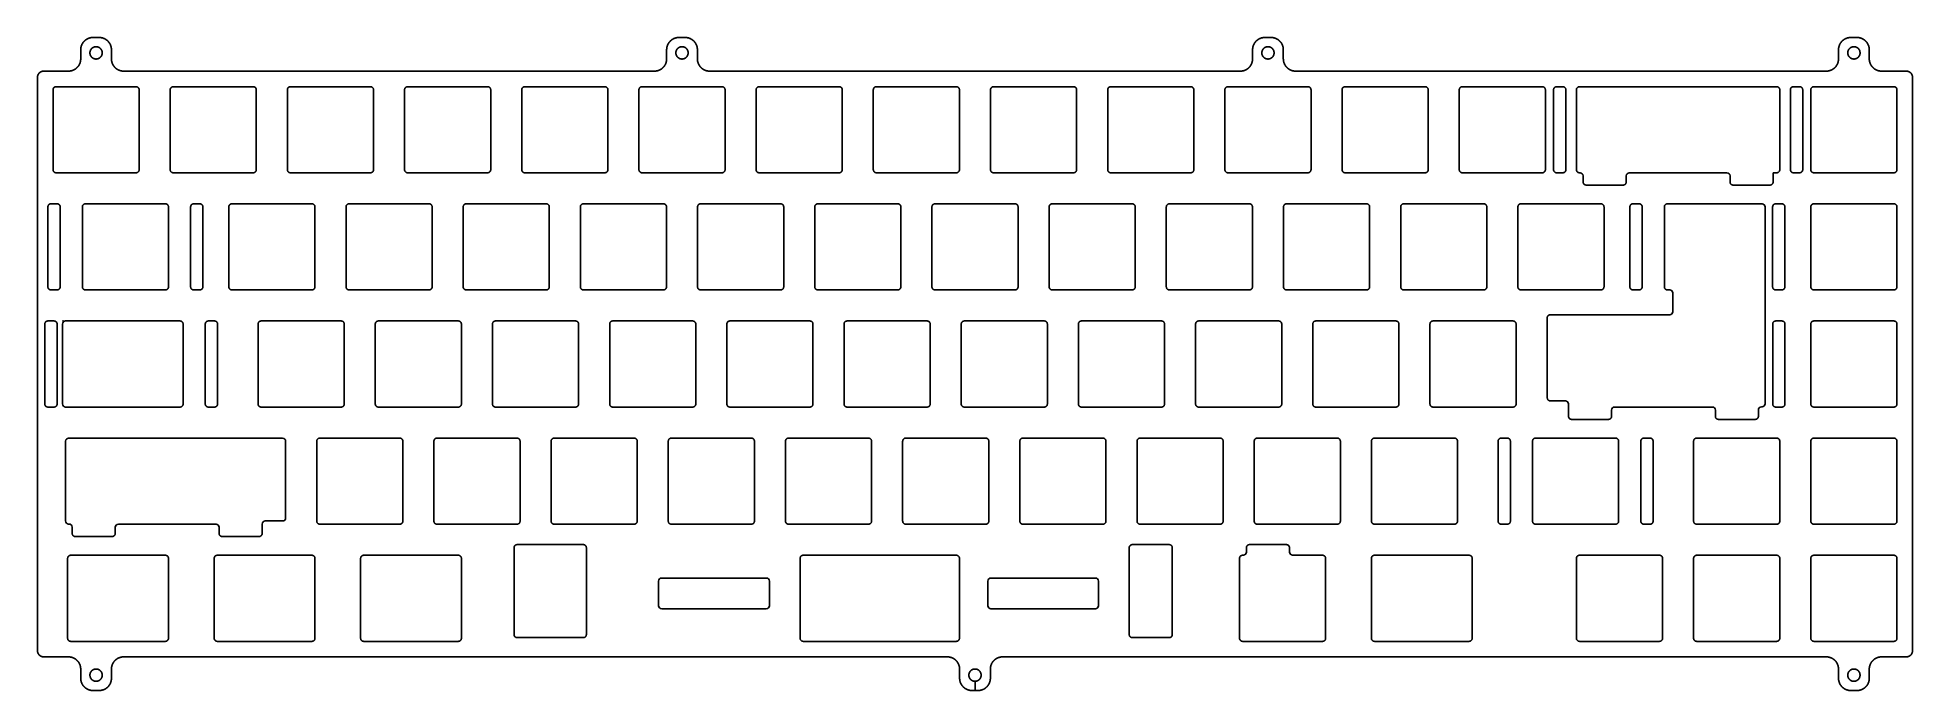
# Model space of a CAD drawing. Header units: millimetres. Extents: x 561 to 866, y -101 to 6.
import ezdxf

# ---------------------------------------------------------------- set-up
doc = ezdxf.new("R2010")
doc.units = ezdxf.units.MM
doc.layers.get('0').update_dxf_attribs({"linetype": 'CONTINUOUS'})

msp = doc.modelspace()

# ---------------------------------------------------------------- linework, layer by layer
for p, q in [((568.43, 3.52, -22.34), (568.43, 3.59, -22.34)), ((568.43, 2.05, -22.34), (568.43, 3.52, -22.34)), ((570.36, 5.52, -22.34), (570.43, 5.52, -22.34)), ((570.43, 5.52, -22.34), (571.43, 5.52, -22.34)), ((571.43, 5.52, -22.34), (571.5, 5.52, -22.34)), ((573.43, 3.59, -22.34), (573.43, 3.52, -22.34)), ((573.43, 3.52, -22.34), (573.43, 2.05, -22.34)), ((663.68, 3.52, -22.34), (663.68, 3.59, -22.34)), ((663.68, 2.05, -22.34), (663.68, 3.52, -22.34)), ((665.61, 5.52, -22.34), (665.68, 5.52, -22.34)), ((665.68, 5.52, -22.34), (666.68, 5.52, -22.34)), ((666.68, 5.52, -22.34), (666.75, 5.52, -22.34)), ((668.68, 3.59, -22.34), (668.68, 3.52, -22.34)), ((668.68, 3.52, -22.34), (668.68, 2.05, -22.34)), ((758.93, 3.52, -22.34), (758.93, 3.59, -22.34)), ((758.93, 2.05, -22.34), (758.93, 3.52, -22.34)), ((760.86, 5.52, -22.34), (760.93, 5.52, -22.34)), ((760.93, 5.52, -22.34), (761.93, 5.52, -22.34)), ((761.93, 5.52, -22.34), (762, 5.52, -22.34)), ((763.93, 3.59, -22.34), (763.93, 3.52, -22.34)), ((763.93, 3.52, -22.34), (763.93, 2.05, -22.34)), ((854.18, 3.52, -22.34), (854.18, 3.59, -22.34)), ((854.18, 2.05, -22.34), (854.18, 3.52, -22.34)), ((856.18, 5.52, -22.34), (857.18, 5.52, -22.34)), ((857.18, 5.52, -22.34), (857.25, 5.52, -22.34)), ((859.18, 3.59, -22.34), (859.18, 3.52, -22.34)), ((859.18, 3.52, -22.34), (859.18, 2.05, -22.34)), ((562.37, 0.05, -22.34), (562.41, 0.05, -22.34)), ((562.41, 0.05, -22.34), (566.43, 0.05, -22.34)), ((566.43, 0.05, -22.34), (566.5, 0.05, -22.34)), ((568.43, 1.98, -22.34), (568.43, 2.05, -22.34)), ((573.43, 2.05, -22.34), (573.43, 1.98, -22.34)), ((575.36, 0.05, -22.34), (575.43, 0.05, -22.34)), ((575.43, 0.05, -22.34), (661.68, 0.05, -22.34)), ((661.68, 0.05, -22.34), (661.75, 0.05, -22.34)), ((663.68, 1.98, -22.34), (663.68, 2.05, -22.34)), ((668.68, 2.05, -22.34), (668.68, 1.98, -22.34)), ((670.61, 0.05, -22.34), (670.68, 0.05, -22.34)), ((670.68, 0.05, -22.34), (756.93, 0.05, -22.34)), ((756.93, 0.05, -22.34), (757, 0.05, -22.34)), ((758.93, 1.98, -22.34), (758.93, 2.05, -22.34)), ((763.93, 2.05, -22.34), (763.93, 1.98, -22.34)), ((765.86, 0.05, -22.34), (765.93, 0.05, -22.34)), ((765.93, 0.05, -22.34), (852.18, 0.05, -22.34)), ((852.18, 0.05, -22.34), (852.25, 0.05, -22.34)), ((854.18, 1.98, -22.34), (854.18, 2.05, -22.34)), ((859.18, 2.05, -22.34), (859.18, 1.98, -22.34)), ((861.11, 0.05, -22.34), (861.18, 0.05, -22.34)), ((861.18, 0.05, -22.34), (865.21, 0.05, -22.34)), ((865.21, 0.05, -22.34), (865.24, 0.05, -22.34)), ((561.41, -0.95, -22.34), (561.41, -0.92, -22.34)), ((561.41, -94.2, -22.34), (561.41, -0.95, -22.34)), ((866.21, -0.92, -22.34), (866.21, -0.95, -22.34)), ((866.21, -0.95, -22.34), (866.21, -94.2, -22.34)), ((812.17, -16.48, -22.34), (812.08, -16.48, -22.34)), ((812.67, -17.98, -22.34), (812.67, -16.98, -22.34)), ((819.67, -17.98, -22.34), (819.67, -16.98, -22.34)), ((820.17, -16.48, -22.34), (821.61, -16.48, -22.34)), ((834.61, -16.48, -22.34), (836.05, -16.48, -22.34)), ((836.55, -17.98, -22.34), (836.55, -16.98, -22.34)), ((843.55, -17.98, -22.34), (843.55, -16.48, -22.34)), ((844.13, -16.48, -22.34), (843.55, -16.48, -22.34)), ((839.37, -21.53, -22.34), (841.75, -21.53, -22.34)), ((842.25, -22.03, -22.34), (842.25, -31.56, -22.34)), ((826.37, -35.53, -22.34), (826.75, -35.53, -22.34)), ((827.25, -39.08, -22.34), (827.25, -36.03, -22.34)), ((820.32, -39.58, -22.34), (826.75, -39.58, -22.34)), ((820.32, -39.58, -22.34), (826.75, -39.58, -22.34)), ((565.62, -40.58, -22.34), (565.48, -40.58, -22.34)), ((565.48, -41.08, -22.34), (565.48, -54.08, -22.34)), ((566.81, -40.58, -22.34), (565.98, -40.58, -22.34)), ((842.25, -44.55, -22.34), (842.25, -54.05, -22.34)), ((842.25, -44.55, -22.34), (842.25, -54.05, -22.34)), ((566.81, -54.58, -22.34), (565.98, -54.58, -22.34)), ((809.79, -53.58, -22.34), (807.34, -53.58, -22.34)), ((809.79, -53.58, -22.34), (807.34, -53.58, -22.34)), ((810.29, -54.58, -22.34), (810.29, -54.08, -22.34)), ((810.29, -56.12, -22.34), (810.29, -54.58, -22.34)), ((810.29, -56.12, -22.34), (810.29, -54.58, -22.34)), ((817.79, -54.58, -22.34), (819.23, -54.58, -22.34)), ((817.79, -54.58, -22.34), (819.23, -54.58, -22.34)), ((832.23, -54.58, -22.34), (833.66, -54.58, -22.34)), ((832.23, -54.58, -22.34), (833.66, -54.58, -22.34)), ((841.75, -54.55, -22.34), (841.66, -54.55, -22.34)), ((817.29, -56.08, -22.34), (817.29, -55.08, -22.34)), ((817.29, -56.08, -22.34), (817.29, -55.08, -22.34)), ((834.16, -55.08, -22.34), (834.16, -56.08, -22.34)), ((834.16, -55.08, -22.34), (834.16, -56.08, -22.34)), ((841.16, -55.05, -22.34), (841.16, -56.08, -22.34)), ((841.16, -55.05, -22.34), (841.16, -56.08, -22.34)), ((565.97, -60.13, -22.34), (565.97, -73.1, -22.34)), ((600.52, -59.63, -22.34), (566.47, -59.63, -22.34)), ((600.52, -59.63, -22.34), (601.25, -59.63, -22.34)), ((601.75, -60.13, -22.34), (601.75, -72.6, -22.34)), ((600.94, -73.1, -22.34), (598.43, -73.1, -22.34)), ((601.25, -73.1, -22.34), (600.94, -73.1, -22.34)), ((601.75, -72.6, -22.34), (601.75, -72.6, -22.34)), ((566.47, -73.6, -22.34), (566.55, -73.6, -22.34)), ((567.05, -74.1, -22.34), (567.05, -75.13, -22.34)), ((574.05, -74.13, -22.34), (574.05, -75.13, -22.34)), ((575.99, -73.63, -22.34), (574.55, -73.63, -22.34)), ((590.43, -73.63, -22.34), (588.99, -73.63, -22.34)), ((590.93, -75.13, -22.34), (590.93, -74.13, -22.34)), ((597.93, -75.13, -22.34), (597.93, -73.6, -22.34)), ((566.81, -78.68, -22.34), (582.2, -78.68, -22.34)), ((603.59, -78.68, -22.34), (606.01, -78.68, -22.34)), ((629.82, -78.68, -22.34), (614.44, -78.68, -22.34)), ((639.33, -76.95, -22.34), (650.18, -76.95, -22.34)), ((710.8, -78.68, -22.34), (685.86, -78.68, -22.34)), ((757.44, -78.67, -22.34), (757.3, -78.68, -22.34)), ((757.93, -77.45, -22.34), (757.93, -78.17, -22.34)), ((764.93, -77.45, -22.34), (764.93, -78.17, -22.34)), ((765.43, -78.67, -22.34), (770.36, -78.68, -22.34)), ((781.13, -78.68, -22.34), (778.75, -78.68, -22.34)), ((662.38, -82.89, -22.34), (662.38, -86.89, -22.34)), ((679.88, -82.39, -22.34), (662.88, -82.39, -22.34)), ((680.38, -86.89, -22.34), (680.38, -82.89, -22.34)), ((715.89, -82.89, -22.34), (715.89, -86.89, -22.34)), ((733.39, -82.39, -22.34), (716.39, -82.39, -22.34)), ((733.89, -86.89, -22.34), (733.89, -82.89, -22.34)), ((662.88, -87.39, -22.34), (679.88, -87.39, -22.34)), ((716.39, -87.39, -22.34), (733.39, -87.39, -22.34)), ((561.41, -94.24, -22.34), (561.41, -94.2, -22.34)), ((582.2, -92.68, -22.34), (566.81, -92.68, -22.34)), ((606.01, -92.68, -22.34), (590.63, -92.68, -22.34)), ((614.44, -92.68, -22.34), (629.82, -92.68, -22.34)), ((650.14, -92.08, -22.34), (639.37, -92.08, -22.34)), ((685.88, -92.68, -22.34), (710.78, -92.68, -22.34)), ((778.75, -92.68, -22.34), (781.12, -92.68, -22.34)), ((866.21, -94.2, -22.34), (866.21, -94.24, -22.34)), ((562.41, -95.2, -22.34), (562.37, -95.2, -22.34)), ((566.43, -95.2, -22.34), (562.41, -95.2, -22.34)), ((566.5, -95.2, -22.34), (566.43, -95.2, -22.34)), ((568.43, -97.2, -22.34), (568.43, -97.13, -22.34)), ((568.43, -98.68, -22.34), (568.43, -97.2, -22.34)), ((573.43, -97.13, -22.34), (573.43, -97.2, -22.34)), ((573.43, -97.2, -22.34), (573.43, -98.68, -22.34)), ((575.43, -95.2, -22.34), (575.36, -95.2, -22.34)), ((709.31, -95.2, -22.34), (575.43, -95.2, -22.34)), ((709.38, -95.2, -22.34), (709.31, -95.2, -22.34)), ((711.31, -97.2, -22.34), (711.31, -97.13, -22.34)), ((711.31, -98.68, -22.34), (711.31, -97.2, -22.34)), ((716.31, -97.13, -22.34), (716.31, -97.2, -22.34)), ((716.31, -97.2, -22.34), (716.31, -98.68, -22.34)), ((718.31, -95.2, -22.34), (718.24, -95.2, -22.34)), ((852.18, -95.2, -22.34), (718.31, -95.2, -22.34)), ((852.25, -95.2, -22.34), (852.18, -95.2, -22.34)), ((854.18, -97.2, -22.34), (854.18, -97.13, -22.34)), ((854.18, -98.68, -22.34), (854.18, -97.2, -22.34)), ((859.18, -97.13, -22.34), (859.18, -97.2, -22.34)), ((859.18, -97.2, -22.34), (859.18, -98.68, -22.34)), ((861.18, -95.2, -22.34), (861.11, -95.2, -22.34)), ((865.21, -95.2, -22.34), (861.18, -95.2, -22.34)), ((865.24, -95.2, -22.34), (865.21, -95.2, -22.34)), ((568.43, -98.74, -22.34), (568.43, -98.68, -22.34)), ((573.43, -98.68, -22.34), (573.43, -98.74, -22.34)), ((711.31, -98.74, -22.34), (711.31, -98.68, -22.34)), ((713.81, -100.68, -22.34), (713.81, -99.18, -22.34)), ((716.31, -98.68, -22.34), (716.31, -98.74, -22.34)), ((854.18, -98.74, -22.34), (854.18, -98.68, -22.34)), ((859.18, -98.68, -22.34), (859.18, -98.74, -22.34)), ((570.43, -100.68, -22.34), (570.36, -100.68, -22.34)), ((571.43, -100.68, -22.34), (570.43, -100.68, -22.34)), ((571.5, -100.68, -22.34), (571.43, -100.68, -22.34)), ((713.31, -100.68, -22.34), (713.24, -100.68, -22.34)), ((714.31, -100.68, -22.34), (713.31, -100.68, -22.34)), ((714.38, -100.68, -22.34), (714.31, -100.68, -22.34)), ((856.18, -100.68, -22.34), (856.11, -100.68, -22.34)), ((857.18, -100.68, -22.34), (856.18, -100.68, -22.34)), ((857.25, -100.68, -22.34), (857.18, -100.68, -22.34))]:
    msp.add_line(p, q)
for centre, start, end in [((812.17, -16.98, -22.34), 0, 90), ((820.17, -16.98, -22.34), 90, 180), ((836.05, -16.98, -22.34), 0, 90), ((841.75, -22.03, -22.34), 0, 90), ((826.75, -36.03, -22.34), 0, 90), ((826.75, -39.08, -22.34), -90, 0), ((565.98, -41.08, -22.34), 90, 180), ((565.98, -54.08, -22.34), 180, 270), ((809.79, -54.08, -22.34), 0, 90), ((809.79, -54.08, -22.34), 0, 90), ((817.79, -55.08, -22.34), 90, 180), ((817.79, -55.08, -22.34), 90, 180), ((833.66, -55.08, -22.34), 0, 90), ((833.66, -55.08, -22.34), 0, 90), ((841.66, -55.05, -22.34), 90, 180), ((841.66, -55.05, -22.34), 90, 180), ((841.75, -54.05, -22.34), -90, 0), ((841.75, -54.05, -22.34), -90, 0), ((601.25, -60.13, -22.34), 0, 90), ((757.43, -78.17, -22.34), -89.2379, 0), ((765.43, -78.17, -22.34), 180, 269.8943), ((662.88, -82.89, -22.34), 90, 180), ((679.88, -82.89, -22.34), 0, 90), ((716.39, -82.89, -22.34), 90, 180), ((733.39, -82.89, -22.34), 0, 90), ((662.88, -86.89, -22.34), 180, 270), ((679.88, -86.89, -22.34), -90, 0), ((716.39, -86.89, -22.34), 180, 270), ((733.39, -86.89, -22.34), -90, 0)]:
    msp.add_arc(centre, 0.5, start, end)
at = {"extrusion": (6.53067e-42, -2.82803e-29, -1)}
msp.add_arc((-566.47, -60.13, 22.34), 0.5, 0, 90, dxfattribs=at)
at = {"extrusion": (1.22465e-16, 0, -1)}
for centre, start, end in [((-566.47, -73.1, 22.34), -90, 0), ((-566.55, -74.1, 22.34), 90, 180)]:
    msp.add_arc(centre, 0.5, start, end, dxfattribs=at)
at = {"extrusion": (2.66454e-14, 6.59598e-27, -1)}
msp.add_arc((-598.43, -73.6, 22.34), 0.5, 0, 90, dxfattribs=at)
at = {"extrusion": (8.93971e-06, 1.07187e-14, -1)}
msp.add_arc((-601.25, -72.6, 22.35), 0.5, 180, 269.9993, dxfattribs=at)
at = {"extrusion": (0, 0, -1)}
msp.add_arc((-574.55, -74.13, 22.34), 0.5, 0, 90, dxfattribs=at)
at = {"extrusion": (1.22465e-16, -1.77636e-14, -1)}
msp.add_arc((-590.43, -74.13, 22.34), 0.5, 90, 180, dxfattribs=at)
for points in [[(568.43, 3.59, -22.34), (568.44, 3.62, -22.34), (568.44, 3.66, -22.34)], [(568.44, 3.73, -22.34), (568.45, 3.76, -22.34), (568.45, 3.79, -22.34)], [(568.44, 3.66, -22.34), (568.44, 3.69, -22.34), (568.44, 3.73, -22.34)], [(568.45, 3.79, -22.34), (568.46, 3.83, -22.34), (568.46, 3.86, -22.34)], [(568.46, 3.86, -22.34), (568.47, 3.9, -22.34), (568.47, 3.93, -22.34)], [(568.47, 3.93, -22.34), (568.48, 3.96, -22.34), (568.49, 4, -22.34)], [(568.49, 4, -22.34), (568.5, 4.03, -22.34), (568.51, 4.06, -22.34)], [(568.51, 4.06, -22.34), (568.52, 4.09, -22.34), (568.53, 4.13, -22.34)], [(568.53, 4.13, -22.34), (568.54, 4.16, -22.34), (568.55, 4.19, -22.34)], [(568.55, 4.19, -22.34), (568.56, 4.22, -22.34), (568.57, 4.26, -22.34)], [(568.57, 4.26, -22.34), (568.59, 4.29, -22.34), (568.6, 4.32, -22.34)], [(568.6, 4.32, -22.34), (568.61, 4.35, -22.34), (568.63, 4.38, -22.34)], [(568.63, 4.38, -22.34), (568.64, 4.41, -22.34), (568.66, 4.44, -22.34)], [(568.66, 4.44, -22.34), (568.67, 4.47, -22.34), (568.69, 4.5, -22.34)], [(568.69, 4.5, -22.34), (568.71, 4.53, -22.34), (568.72, 4.56, -22.34)], [(568.72, 4.56, -22.34), (568.74, 4.59, -22.34), (568.76, 4.62, -22.34)], [(568.76, 4.62, -22.34), (568.78, 4.65, -22.34), (568.8, 4.68, -22.34)], [(568.8, 4.68, -22.34), (568.82, 4.7, -22.34), (568.84, 4.73, -22.34)], [(568.84, 4.73, -22.34), (568.86, 4.76, -22.34), (568.88, 4.78, -22.34)], [(568.88, 4.78, -22.34), (568.9, 4.81, -22.34), (568.93, 4.84, -22.34)], [(568.93, 4.84, -22.34), (568.95, 4.86, -22.34), (568.97, 4.89, -22.34)], [(568.97, 4.89, -22.34), (569, 4.91, -22.34), (569.02, 4.94, -22.34)], [(569.02, 4.94, -22.34), (569.04, 4.96, -22.34), (569.07, 4.98, -22.34)], [(569.07, 4.98, -22.34), (569.09, 5.01, -22.34), (569.12, 5.03, -22.34)], [(569.12, 5.03, -22.34), (569.14, 5.05, -22.34), (569.17, 5.07, -22.34)], [(569.17, 5.07, -22.34), (569.2, 5.09, -22.34), (569.22, 5.12, -22.34)], [(569.22, 5.12, -22.34), (569.25, 5.14, -22.34), (569.28, 5.16, -22.34)], [(569.28, 5.16, -22.34), (569.31, 5.17, -22.34), (569.34, 5.19, -22.34)], [(569.34, 5.19, -22.34), (569.36, 5.21, -22.34), (569.39, 5.23, -22.34)], [(569.39, 5.23, -22.34), (569.42, 5.25, -22.34), (569.45, 5.26, -22.34)], [(569.45, 5.26, -22.34), (569.48, 5.28, -22.34), (569.51, 5.3, -22.34)], [(569.51, 5.3, -22.34), (569.54, 5.31, -22.34), (569.57, 5.33, -22.34)], [(569.57, 5.33, -22.34), (569.61, 5.34, -22.34), (569.64, 5.36, -22.34)], [(569.64, 5.36, -22.34), (569.67, 5.37, -22.34), (569.7, 5.38, -22.34)], [(569.7, 5.38, -22.34), (569.73, 5.39, -22.34), (569.76, 5.41, -22.34)], [(569.76, 5.41, -22.34), (569.8, 5.42, -22.34), (569.83, 5.43, -22.34)], [(569.83, 5.43, -22.34), (569.86, 5.44, -22.34), (569.89, 5.45, -22.34)], [(569.89, 5.45, -22.34), (569.93, 5.46, -22.34), (569.96, 5.46, -22.34)], [(569.94, 3.09, -22.34), (569.93, 3.07, -22.34), (569.93, 3.06, -22.34)], [(569.93, 3.06, -22.34), (569.93, 3.04, -22.34), (569.93, 3.02, -22.34)], [(569.95, 3.19, -22.34), (569.95, 3.18, -22.34), (569.94, 3.16, -22.34)], [(569.94, 3.16, -22.34), (569.94, 3.14, -22.34), (569.94, 3.13, -22.34)], [(569.94, 3.13, -22.34), (569.94, 3.11, -22.34), (569.94, 3.09, -22.34)], [(569.96, 3.26, -22.34), (569.96, 3.25, -22.34), (569.95, 3.23, -22.34)], [(569.95, 3.23, -22.34), (569.95, 3.21, -22.34), (569.95, 3.19, -22.34)], [(569.96, 5.46, -22.34), (569.99, 5.47, -22.34), (570.03, 5.48, -22.34)], [(569.97, 3.3, -22.34), (569.97, 3.28, -22.34), (569.96, 3.26, -22.34)], [(569.98, 3.33, -22.34), (569.98, 3.31, -22.34), (569.97, 3.3, -22.34)], [(569.99, 3.36, -22.34), (569.99, 3.35, -22.34), (569.98, 3.33, -22.34)], [(570.01, 3.39, -22.34), (570, 3.38, -22.34), (569.99, 3.36, -22.34)], [(570.02, 3.43, -22.34), (570.01, 3.41, -22.34), (570.01, 3.39, -22.34)], [(570.03, 3.46, -22.34), (570.03, 3.44, -22.34), (570.02, 3.43, -22.34)], [(570.03, 5.48, -22.34), (570.06, 5.49, -22.34), (570.09, 5.49, -22.34)], [(570.05, 3.49, -22.34), (570.04, 3.47, -22.34), (570.03, 3.46, -22.34)], [(570.07, 3.52, -22.34), (570.06, 3.5, -22.34), (570.05, 3.49, -22.34)], [(570.08, 3.55, -22.34), (570.07, 3.53, -22.34), (570.07, 3.52, -22.34)], [(570.1, 3.58, -22.34), (570.09, 3.56, -22.34), (570.08, 3.55, -22.34)], [(570.09, 5.49, -22.34), (570.13, 5.5, -22.34), (570.16, 5.5, -22.34)], [(570.12, 3.61, -22.34), (570.11, 3.59, -22.34), (570.1, 3.58, -22.34)], [(570.14, 3.63, -22.34), (570.13, 3.62, -22.34), (570.12, 3.61, -22.34)], [(570.16, 3.66, -22.34), (570.15, 3.65, -22.34), (570.14, 3.63, -22.34)], [(570.16, 5.5, -22.34), (570.19, 5.51, -22.34), (570.23, 5.51, -22.34)], [(570.19, 3.69, -22.34), (570.18, 3.67, -22.34), (570.16, 3.66, -22.34)], [(570.21, 3.71, -22.34), (570.2, 3.7, -22.34), (570.19, 3.69, -22.34)], [(570.24, 3.74, -22.34), (570.22, 3.73, -22.34), (570.21, 3.71, -22.34)], [(570.23, 5.51, -22.34), (570.26, 5.51, -22.34), (570.3, 5.52, -22.34)], [(570.26, 3.76, -22.34), (570.25, 3.75, -22.34), (570.24, 3.74, -22.34)], [(570.29, 3.78, -22.34), (570.27, 3.77, -22.34), (570.26, 3.76, -22.34)], [(570.31, 3.81, -22.34), (570.3, 3.8, -22.34), (570.29, 3.78, -22.34)], [(570.3, 5.52, -22.34), (570.33, 5.52, -22.34), (570.36, 5.52, -22.34)], [(570.34, 3.83, -22.34), (570.33, 3.82, -22.34), (570.31, 3.81, -22.34)], [(570.37, 3.85, -22.34), (570.36, 3.84, -22.34), (570.34, 3.83, -22.34)], [(570.4, 3.87, -22.34), (570.38, 3.86, -22.34), (570.37, 3.85, -22.34)], [(570.43, 3.88, -22.34), (570.41, 3.88, -22.34), (570.4, 3.87, -22.34)], [(570.46, 3.9, -22.34), (570.44, 3.89, -22.34), (570.43, 3.88, -22.34)], [(570.49, 3.92, -22.34), (570.47, 3.91, -22.34), (570.46, 3.9, -22.34)], [(570.52, 3.93, -22.34), (570.5, 3.93, -22.34), (570.49, 3.92, -22.34)], [(570.55, 3.95, -22.34), (570.54, 3.94, -22.34), (570.52, 3.93, -22.34)], [(570.58, 3.96, -22.34), (570.57, 3.95, -22.34), (570.55, 3.95, -22.34)], [(570.62, 3.97, -22.34), (570.6, 3.96, -22.34), (570.58, 3.96, -22.34)], [(570.65, 3.98, -22.34), (570.63, 3.98, -22.34), (570.62, 3.97, -22.34)], [(570.68, 3.99, -22.34), (570.67, 3.99, -22.34), (570.65, 3.98, -22.34)], [(570.72, 4, -22.34), (570.7, 3.99, -22.34), (570.68, 3.99, -22.34)], [(570.75, 4.01, -22.34), (570.73, 4, -22.34), (570.72, 4, -22.34)], [(570.79, 4.01, -22.34), (570.77, 4.01, -22.34), (570.75, 4.01, -22.34)], [(570.82, 4.02, -22.34), (570.8, 4.01, -22.34), (570.79, 4.01, -22.34)], [(570.85, 4.02, -22.34), (570.84, 4.02, -22.34), (570.82, 4.02, -22.34)], [(570.89, 4.02, -22.34), (570.87, 4.02, -22.34), (570.85, 4.02, -22.34)], [(570.92, 4.02, -22.34), (570.91, 4.02, -22.34), (570.89, 4.02, -22.34)], [(570.96, 4.02, -22.34), (570.94, 4.02, -22.34), (570.92, 4.02, -22.34)], [(570.99, 4.02, -22.34), (570.98, 4.02, -22.34), (570.96, 4.02, -22.34)], [(571.03, 4.02, -22.34), (571.01, 4.02, -22.34), (570.99, 4.02, -22.34)], [(571.06, 4.01, -22.34), (571.05, 4.02, -22.34), (571.03, 4.02, -22.34)], [(571.1, 4.01, -22.34), (571.08, 4.01, -22.34), (571.06, 4.01, -22.34)], [(571.13, 4, -22.34), (571.11, 4, -22.34), (571.1, 4.01, -22.34)], [(571.17, 3.99, -22.34), (571.15, 4, -22.34), (571.13, 4, -22.34)], [(571.2, 3.99, -22.34), (571.18, 3.99, -22.34), (571.17, 3.99, -22.34)], [(571.23, 3.98, -22.34), (571.22, 3.98, -22.34), (571.2, 3.99, -22.34)], [(571.27, 3.96, -22.34), (571.25, 3.97, -22.34), (571.23, 3.98, -22.34)], [(571.3, 3.95, -22.34), (571.28, 3.96, -22.34), (571.27, 3.96, -22.34)], [(571.33, 3.94, -22.34), (571.31, 3.95, -22.34), (571.3, 3.95, -22.34)], [(571.36, 3.93, -22.34), (571.35, 3.93, -22.34), (571.33, 3.94, -22.34)], [(571.39, 3.91, -22.34), (571.38, 3.92, -22.34), (571.36, 3.93, -22.34)], [(571.42, 3.89, -22.34), (571.41, 3.9, -22.34), (571.39, 3.91, -22.34)], [(571.45, 3.88, -22.34), (571.44, 3.88, -22.34), (571.42, 3.89, -22.34)], [(571.48, 3.86, -22.34), (571.47, 3.87, -22.34), (571.45, 3.88, -22.34)], [(571.51, 3.84, -22.34), (571.5, 3.85, -22.34), (571.48, 3.86, -22.34)], [(571.5, 5.52, -22.34), (571.54, 5.52, -22.34), (571.57, 5.52, -22.34)], [(571.54, 3.82, -22.34), (571.52, 3.83, -22.34), (571.51, 3.84, -22.34)], [(571.57, 3.8, -22.34), (571.55, 3.81, -22.34), (571.54, 3.82, -22.34)], [(571.57, 5.52, -22.34), (571.6, 5.51, -22.34), (571.64, 5.51, -22.34)], [(571.59, 3.77, -22.34), (571.58, 3.78, -22.34), (571.57, 3.8, -22.34)], [(571.62, 3.75, -22.34), (571.61, 3.76, -22.34), (571.59, 3.77, -22.34)], [(571.64, 3.73, -22.34), (571.63, 3.74, -22.34), (571.62, 3.75, -22.34)], [(571.64, 5.51, -22.34), (571.67, 5.51, -22.34), (571.71, 5.5, -22.34)], [(571.67, 3.7, -22.34), (571.66, 3.71, -22.34), (571.64, 3.73, -22.34)], [(571.69, 3.67, -22.34), (571.68, 3.69, -22.34), (571.67, 3.7, -22.34)], [(571.71, 3.65, -22.34), (571.7, 3.66, -22.34), (571.69, 3.67, -22.34)], [(571.71, 5.5, -22.34), (571.74, 5.5, -22.34), (571.77, 5.49, -22.34)], [(571.73, 3.62, -22.34), (571.72, 3.63, -22.34), (571.71, 3.65, -22.34)], [(571.75, 3.59, -22.34), (571.74, 3.61, -22.34), (571.73, 3.62, -22.34)], [(571.77, 3.56, -22.34), (571.76, 3.58, -22.34), (571.75, 3.59, -22.34)], [(571.77, 5.49, -22.34), (571.81, 5.49, -22.34), (571.84, 5.48, -22.34)], [(571.79, 3.53, -22.34), (571.78, 3.55, -22.34), (571.77, 3.56, -22.34)], [(571.81, 3.5, -22.34), (571.8, 3.52, -22.34), (571.79, 3.53, -22.34)], [(571.83, 3.47, -22.34), (571.82, 3.49, -22.34), (571.81, 3.5, -22.34)], [(571.84, 3.44, -22.34), (571.83, 3.46, -22.34), (571.83, 3.47, -22.34)], [(571.84, 5.48, -22.34), (571.87, 5.47, -22.34), (571.91, 5.46, -22.34)], [(571.85, 3.41, -22.34), (571.85, 3.43, -22.34), (571.84, 3.44, -22.34)], [(571.87, 3.38, -22.34), (571.86, 3.39, -22.34), (571.85, 3.41, -22.34)], [(571.88, 3.35, -22.34), (571.87, 3.36, -22.34), (571.87, 3.38, -22.34)], [(571.89, 3.31, -22.34), (571.88, 3.33, -22.34), (571.88, 3.35, -22.34)], [(571.9, 3.28, -22.34), (571.89, 3.3, -22.34), (571.89, 3.31, -22.34)], [(571.91, 3.25, -22.34), (571.9, 3.26, -22.34), (571.9, 3.28, -22.34)], [(571.91, 5.46, -22.34), (571.94, 5.46, -22.34), (571.97, 5.45, -22.34)], [(571.91, 3.21, -22.34), (571.91, 3.23, -22.34), (571.91, 3.25, -22.34)], [(571.92, 3.18, -22.34), (571.92, 3.19, -22.34), (571.91, 3.21, -22.34)], [(571.93, 3.14, -22.34), (571.92, 3.16, -22.34), (571.92, 3.18, -22.34)], [(571.93, 3.11, -22.34), (571.93, 3.13, -22.34), (571.93, 3.14, -22.34)], [(571.93, 3.07, -22.34), (571.93, 3.09, -22.34), (571.93, 3.11, -22.34)], [(571.93, 3.04, -22.34), (571.93, 3.06, -22.34), (571.93, 3.07, -22.34)], [(571.97, 5.45, -22.34), (572.01, 5.44, -22.34), (572.04, 5.43, -22.34)], [(572.04, 5.43, -22.34), (572.07, 5.42, -22.34), (572.1, 5.41, -22.34)], [(572.1, 5.41, -22.34), (572.13, 5.39, -22.34), (572.17, 5.38, -22.34)], [(572.17, 5.38, -22.34), (572.2, 5.37, -22.34), (572.23, 5.36, -22.34)], [(572.23, 5.36, -22.34), (572.26, 5.34, -22.34), (572.29, 5.33, -22.34)], [(572.29, 5.33, -22.34), (572.32, 5.31, -22.34), (572.35, 5.3, -22.34)], [(572.35, 5.3, -22.34), (572.38, 5.28, -22.34), (572.41, 5.26, -22.34)], [(572.41, 5.26, -22.34), (572.44, 5.25, -22.34), (572.47, 5.23, -22.34)], [(572.47, 5.23, -22.34), (572.5, 5.21, -22.34), (572.53, 5.19, -22.34)], [(572.53, 5.19, -22.34), (572.56, 5.17, -22.34), (572.59, 5.16, -22.34)], [(572.59, 5.16, -22.34), (572.61, 5.14, -22.34), (572.64, 5.12, -22.34)], [(572.64, 5.12, -22.34), (572.67, 5.09, -22.34), (572.7, 5.07, -22.34)], [(572.7, 5.07, -22.34), (572.72, 5.05, -22.34), (572.75, 5.03, -22.34)], [(572.75, 5.03, -22.34), (572.77, 5.01, -22.34), (572.8, 4.98, -22.34)], [(572.8, 4.98, -22.34), (572.82, 4.96, -22.34), (572.85, 4.94, -22.34)], [(572.85, 4.94, -22.34), (572.87, 4.91, -22.34), (572.89, 4.89, -22.34)], [(572.89, 4.89, -22.34), (572.92, 4.86, -22.34), (572.94, 4.84, -22.34)], [(572.94, 4.84, -22.34), (572.96, 4.81, -22.34), (572.98, 4.78, -22.34)], [(572.98, 4.78, -22.34), (573.01, 4.76, -22.34), (573.03, 4.73, -22.34)], [(573.03, 4.73, -22.34), (573.05, 4.7, -22.34), (573.07, 4.68, -22.34)], [(573.07, 4.68, -22.34), (573.09, 4.65, -22.34), (573.11, 4.62, -22.34)], [(573.11, 4.62, -22.34), (573.12, 4.59, -22.34), (573.14, 4.56, -22.34)], [(573.14, 4.56, -22.34), (573.16, 4.53, -22.34), (573.18, 4.5, -22.34)], [(573.18, 4.5, -22.34), (573.19, 4.47, -22.34), (573.21, 4.44, -22.34)], [(573.21, 4.44, -22.34), (573.22, 4.41, -22.34), (573.24, 4.38, -22.34)], [(573.24, 4.38, -22.34), (573.25, 4.35, -22.34), (573.27, 4.32, -22.34)], [(573.27, 4.32, -22.34), (573.28, 4.29, -22.34), (573.29, 4.26, -22.34)], [(573.29, 4.26, -22.34), (573.31, 4.22, -22.34), (573.32, 4.19, -22.34)], [(573.32, 4.19, -22.34), (573.33, 4.16, -22.34), (573.34, 4.13, -22.34)], [(573.34, 4.13, -22.34), (573.35, 4.09, -22.34), (573.36, 4.06, -22.34)], [(573.36, 4.06, -22.34), (573.37, 4.03, -22.34), (573.38, 4, -22.34)], [(573.38, 4, -22.34), (573.38, 3.96, -22.34), (573.39, 3.93, -22.34)], [(573.39, 3.93, -22.34), (573.4, 3.9, -22.34), (573.4, 3.86, -22.34)], [(573.4, 3.86, -22.34), (573.41, 3.83, -22.34), (573.41, 3.79, -22.34)], [(573.41, 3.79, -22.34), (573.42, 3.76, -22.34), (573.42, 3.73, -22.34)], [(573.42, 3.73, -22.34), (573.43, 3.69, -22.34), (573.43, 3.66, -22.34)], [(573.43, 3.66, -22.34), (573.43, 3.62, -22.34), (573.43, 3.59, -22.34)], [(663.68, 3.59, -22.34), (663.69, 3.62, -22.34), (663.69, 3.66, -22.34)], [(663.69, 3.73, -22.34), (663.7, 3.76, -22.34), (663.7, 3.79, -22.34)], [(663.69, 3.66, -22.34), (663.69, 3.69, -22.34), (663.69, 3.73, -22.34)], [(663.7, 3.79, -22.34), (663.71, 3.83, -22.34), (663.71, 3.86, -22.34)], [(663.71, 3.86, -22.34), (663.72, 3.9, -22.34), (663.72, 3.93, -22.34)], [(663.72, 3.93, -22.34), (663.73, 3.96, -22.34), (663.74, 4, -22.34)], [(663.74, 4, -22.34), (663.75, 4.03, -22.34), (663.76, 4.06, -22.34)], [(663.76, 4.06, -22.34), (663.77, 4.09, -22.34), (663.78, 4.13, -22.34)], [(663.78, 4.13, -22.34), (663.79, 4.16, -22.34), (663.8, 4.19, -22.34)], [(663.8, 4.19, -22.34), (663.81, 4.22, -22.34), (663.82, 4.26, -22.34)], [(663.82, 4.26, -22.34), (663.84, 4.29, -22.34), (663.85, 4.32, -22.34)], [(663.85, 4.32, -22.34), (663.86, 4.35, -22.34), (663.88, 4.38, -22.34)], [(663.88, 4.38, -22.34), (663.89, 4.41, -22.34), (663.91, 4.44, -22.34)], [(663.91, 4.44, -22.34), (663.92, 4.47, -22.34), (663.94, 4.5, -22.34)], [(663.94, 4.5, -22.34), (663.96, 4.53, -22.34), (663.97, 4.56, -22.34)], [(663.97, 4.56, -22.34), (663.99, 4.59, -22.34), (664.01, 4.62, -22.34)], [(664.01, 4.62, -22.34), (664.03, 4.65, -22.34), (664.05, 4.68, -22.34)], [(664.05, 4.68, -22.34), (664.07, 4.7, -22.34), (664.09, 4.73, -22.34)], [(664.09, 4.73, -22.34), (664.11, 4.76, -22.34), (664.13, 4.78, -22.34)], [(664.13, 4.78, -22.34), (664.15, 4.81, -22.34), (664.18, 4.84, -22.34)], [(664.18, 4.84, -22.34), (664.2, 4.86, -22.34), (664.22, 4.89, -22.34)], [(664.22, 4.89, -22.34), (664.25, 4.91, -22.34), (664.27, 4.94, -22.34)], [(664.27, 4.94, -22.34), (664.29, 4.96, -22.34), (664.32, 4.98, -22.34)], [(664.32, 4.98, -22.34), (664.34, 5.01, -22.34), (664.37, 5.03, -22.34)], [(664.37, 5.03, -22.34), (664.39, 5.05, -22.34), (664.42, 5.07, -22.34)], [(664.42, 5.07, -22.34), (664.45, 5.09, -22.34), (664.47, 5.12, -22.34)], [(664.47, 5.12, -22.34), (664.5, 5.14, -22.34), (664.53, 5.16, -22.34)], [(664.53, 5.16, -22.34), (664.56, 5.17, -22.34), (664.59, 5.19, -22.34)], [(664.59, 5.19, -22.34), (664.61, 5.21, -22.34), (664.64, 5.23, -22.34)], [(664.64, 5.23, -22.34), (664.67, 5.25, -22.34), (664.7, 5.26, -22.34)], [(664.7, 5.26, -22.34), (664.73, 5.28, -22.34), (664.76, 5.3, -22.34)], [(664.76, 5.3, -22.34), (664.79, 5.31, -22.34), (664.82, 5.33, -22.34)], [(664.82, 5.33, -22.34), (664.86, 5.34, -22.34), (664.89, 5.36, -22.34)], [(664.89, 5.36, -22.34), (664.92, 5.37, -22.34), (664.95, 5.38, -22.34)], [(664.95, 5.38, -22.34), (664.98, 5.39, -22.34), (665.01, 5.41, -22.34)], [(665.01, 5.41, -22.34), (665.05, 5.42, -22.34), (665.08, 5.43, -22.34)], [(665.08, 5.43, -22.34), (665.11, 5.44, -22.34), (665.14, 5.45, -22.34)], [(665.14, 5.45, -22.34), (665.18, 5.46, -22.34), (665.21, 5.46, -22.34)], [(665.19, 3.09, -22.34), (665.18, 3.07, -22.34), (665.18, 3.06, -22.34)], [(665.18, 3.06, -22.34), (665.18, 3.04, -22.34), (665.18, 3.02, -22.34)], [(665.2, 3.19, -22.34), (665.2, 3.18, -22.34), (665.19, 3.16, -22.34)], [(665.19, 3.16, -22.34), (665.19, 3.14, -22.34), (665.19, 3.13, -22.34)], [(665.19, 3.13, -22.34), (665.19, 3.11, -22.34), (665.19, 3.09, -22.34)], [(665.21, 3.26, -22.34), (665.21, 3.25, -22.34), (665.2, 3.23, -22.34)], [(665.2, 3.23, -22.34), (665.2, 3.21, -22.34), (665.2, 3.19, -22.34)], [(665.21, 5.46, -22.34), (665.24, 5.47, -22.34), (665.28, 5.48, -22.34)], [(665.22, 3.3, -22.34), (665.22, 3.28, -22.34), (665.21, 3.26, -22.34)], [(665.23, 3.33, -22.34), (665.23, 3.31, -22.34), (665.22, 3.3, -22.34)], [(665.24, 3.36, -22.34), (665.24, 3.35, -22.34), (665.23, 3.33, -22.34)], [(665.26, 3.39, -22.34), (665.25, 3.38, -22.34), (665.24, 3.36, -22.34)], [(665.27, 3.43, -22.34), (665.26, 3.41, -22.34), (665.26, 3.39, -22.34)], [(665.28, 3.46, -22.34), (665.28, 3.44, -22.34), (665.27, 3.43, -22.34)], [(665.28, 5.48, -22.34), (665.31, 5.49, -22.34), (665.34, 5.49, -22.34)], [(665.3, 3.49, -22.34), (665.29, 3.47, -22.34), (665.28, 3.46, -22.34)], [(665.32, 3.52, -22.34), (665.31, 3.5, -22.34), (665.3, 3.49, -22.34)], [(665.33, 3.55, -22.34), (665.32, 3.53, -22.34), (665.32, 3.52, -22.34)], [(665.35, 3.58, -22.34), (665.34, 3.56, -22.34), (665.33, 3.55, -22.34)], [(665.34, 5.49, -22.34), (665.38, 5.5, -22.34), (665.41, 5.5, -22.34)], [(665.37, 3.61, -22.34), (665.36, 3.59, -22.34), (665.35, 3.58, -22.34)], [(665.39, 3.63, -22.34), (665.38, 3.62, -22.34), (665.37, 3.61, -22.34)], [(665.41, 3.66, -22.34), (665.4, 3.65, -22.34), (665.39, 3.63, -22.34)], [(665.41, 5.5, -22.34), (665.44, 5.51, -22.34), (665.48, 5.51, -22.34)], [(665.44, 3.69, -22.34), (665.43, 3.67, -22.34), (665.41, 3.66, -22.34)], [(665.46, 3.71, -22.34), (665.45, 3.7, -22.34), (665.44, 3.69, -22.34)], [(665.49, 3.74, -22.34), (665.47, 3.73, -22.34), (665.46, 3.71, -22.34)], [(665.48, 5.51, -22.34), (665.51, 5.51, -22.34), (665.55, 5.52, -22.34)], [(665.51, 3.76, -22.34), (665.5, 3.75, -22.34), (665.49, 3.74, -22.34)], [(665.54, 3.78, -22.34), (665.52, 3.77, -22.34), (665.51, 3.76, -22.34)], [(665.56, 3.81, -22.34), (665.55, 3.8, -22.34), (665.54, 3.78, -22.34)], [(665.55, 5.52, -22.34), (665.58, 5.52, -22.34), (665.61, 5.52, -22.34)], [(665.59, 3.83, -22.34), (665.58, 3.82, -22.34), (665.56, 3.81, -22.34)], [(665.62, 3.85, -22.34), (665.61, 3.84, -22.34), (665.59, 3.83, -22.34)], [(665.65, 3.87, -22.34), (665.63, 3.86, -22.34), (665.62, 3.85, -22.34)], [(665.68, 3.88, -22.34), (665.66, 3.88, -22.34), (665.65, 3.87, -22.34)], [(665.71, 3.9, -22.34), (665.69, 3.89, -22.34), (665.68, 3.88, -22.34)], [(665.74, 3.92, -22.34), (665.72, 3.91, -22.34), (665.71, 3.9, -22.34)], [(665.77, 3.93, -22.34), (665.75, 3.93, -22.34), (665.74, 3.92, -22.34)], [(665.8, 3.95, -22.34), (665.79, 3.94, -22.34), (665.77, 3.93, -22.34)], [(665.83, 3.96, -22.34), (665.82, 3.95, -22.34), (665.8, 3.95, -22.34)], [(665.87, 3.97, -22.34), (665.85, 3.96, -22.34), (665.83, 3.96, -22.34)], [(665.9, 3.98, -22.34), (665.88, 3.98, -22.34), (665.87, 3.97, -22.34)], [(665.93, 3.99, -22.34), (665.92, 3.99, -22.34), (665.9, 3.98, -22.34)], [(665.97, 4, -22.34), (665.95, 3.99, -22.34), (665.93, 3.99, -22.34)], [(666, 4.01, -22.34), (665.98, 4, -22.34), (665.97, 4, -22.34)], [(666.04, 4.01, -22.34), (666.02, 4.01, -22.34), (666, 4.01, -22.34)], [(666.07, 4.02, -22.34), (666.05, 4.01, -22.34), (666.04, 4.01, -22.34)], [(666.1, 4.02, -22.34), (666.09, 4.02, -22.34), (666.07, 4.02, -22.34)], [(666.14, 4.02, -22.34), (666.12, 4.02, -22.34), (666.1, 4.02, -22.34)], [(666.17, 4.02, -22.34), (666.16, 4.02, -22.34), (666.14, 4.02, -22.34)], [(666.21, 4.02, -22.34), (666.19, 4.02, -22.34), (666.17, 4.02, -22.34)], [(666.24, 4.02, -22.34), (666.23, 4.02, -22.34), (666.21, 4.02, -22.34)], [(666.28, 4.02, -22.34), (666.26, 4.02, -22.34), (666.24, 4.02, -22.34)], [(666.31, 4.01, -22.34), (666.3, 4.02, -22.34), (666.28, 4.02, -22.34)], [(666.35, 4.01, -22.34), (666.33, 4.01, -22.34), (666.31, 4.01, -22.34)], [(666.38, 4, -22.34), (666.36, 4, -22.34), (666.35, 4.01, -22.34)], [(666.42, 3.99, -22.34), (666.4, 4, -22.34), (666.38, 4, -22.34)], [(666.45, 3.99, -22.34), (666.43, 3.99, -22.34), (666.42, 3.99, -22.34)], [(666.48, 3.98, -22.34), (666.47, 3.98, -22.34), (666.45, 3.99, -22.34)], [(666.52, 3.96, -22.34), (666.5, 3.97, -22.34), (666.48, 3.98, -22.34)], [(666.55, 3.95, -22.34), (666.53, 3.96, -22.34), (666.52, 3.96, -22.34)], [(666.58, 3.94, -22.34), (666.56, 3.95, -22.34), (666.55, 3.95, -22.34)], [(666.61, 3.93, -22.34), (666.6, 3.93, -22.34), (666.58, 3.94, -22.34)], [(666.64, 3.91, -22.34), (666.63, 3.92, -22.34), (666.61, 3.93, -22.34)], [(666.67, 3.89, -22.34), (666.66, 3.9, -22.34), (666.64, 3.91, -22.34)], [(666.7, 3.88, -22.34), (666.69, 3.88, -22.34), (666.67, 3.89, -22.34)], [(666.73, 3.86, -22.34), (666.72, 3.87, -22.34), (666.7, 3.88, -22.34)], [(666.76, 3.84, -22.34), (666.75, 3.85, -22.34), (666.73, 3.86, -22.34)], [(666.75, 5.52, -22.34), (666.79, 5.52, -22.34), (666.82, 5.52, -22.34)], [(666.79, 3.82, -22.34), (666.77, 3.83, -22.34), (666.76, 3.84, -22.34)], [(666.82, 3.8, -22.34), (666.8, 3.81, -22.34), (666.79, 3.82, -22.34)], [(666.82, 5.52, -22.34), (666.85, 5.51, -22.34), (666.89, 5.51, -22.34)], [(666.84, 3.77, -22.34), (666.83, 3.78, -22.34), (666.82, 3.8, -22.34)], [(666.87, 3.75, -22.34), (666.86, 3.76, -22.34), (666.84, 3.77, -22.34)], [(666.89, 3.73, -22.34), (666.88, 3.74, -22.34), (666.87, 3.75, -22.34)], [(666.89, 5.51, -22.34), (666.92, 5.51, -22.34), (666.96, 5.5, -22.34)], [(666.92, 3.7, -22.34), (666.91, 3.71, -22.34), (666.89, 3.73, -22.34)], [(666.94, 3.67, -22.34), (666.93, 3.69, -22.34), (666.92, 3.7, -22.34)], [(666.96, 3.65, -22.34), (666.95, 3.66, -22.34), (666.94, 3.67, -22.34)], [(666.96, 5.5, -22.34), (666.99, 5.5, -22.34), (667.02, 5.49, -22.34)], [(666.98, 3.62, -22.34), (666.97, 3.63, -22.34), (666.96, 3.65, -22.34)], [(667, 3.59, -22.34), (666.99, 3.61, -22.34), (666.98, 3.62, -22.34)], [(667.02, 3.56, -22.34), (667.01, 3.58, -22.34), (667, 3.59, -22.34)], [(667.02, 5.49, -22.34), (667.06, 5.49, -22.34), (667.09, 5.48, -22.34)], [(667.04, 3.53, -22.34), (667.03, 3.55, -22.34), (667.02, 3.56, -22.34)], [(667.06, 3.5, -22.34), (667.05, 3.52, -22.34), (667.04, 3.53, -22.34)], [(667.08, 3.47, -22.34), (667.07, 3.49, -22.34), (667.06, 3.5, -22.34)], [(667.09, 3.44, -22.34), (667.08, 3.46, -22.34), (667.08, 3.47, -22.34)], [(667.09, 5.48, -22.34), (667.12, 5.47, -22.34), (667.16, 5.46, -22.34)], [(667.1, 3.41, -22.34), (667.1, 3.43, -22.34), (667.09, 3.44, -22.34)], [(667.12, 3.38, -22.34), (667.11, 3.39, -22.34), (667.1, 3.41, -22.34)], [(667.13, 3.35, -22.34), (667.12, 3.36, -22.34), (667.12, 3.38, -22.34)], [(667.14, 3.31, -22.34), (667.13, 3.33, -22.34), (667.13, 3.35, -22.34)], [(667.15, 3.28, -22.34), (667.14, 3.3, -22.34), (667.14, 3.31, -22.34)], [(667.16, 3.25, -22.34), (667.15, 3.26, -22.34), (667.15, 3.28, -22.34)], [(667.16, 5.46, -22.34), (667.19, 5.46, -22.34), (667.22, 5.45, -22.34)], [(667.16, 3.21, -22.34), (667.16, 3.23, -22.34), (667.16, 3.25, -22.34)], [(667.17, 3.18, -22.34), (667.17, 3.19, -22.34), (667.16, 3.21, -22.34)], [(667.18, 3.14, -22.34), (667.17, 3.16, -22.34), (667.17, 3.18, -22.34)], [(667.18, 3.11, -22.34), (667.18, 3.13, -22.34), (667.18, 3.14, -22.34)], [(667.18, 3.07, -22.34), (667.18, 3.09, -22.34), (667.18, 3.11, -22.34)], [(667.18, 3.04, -22.34), (667.18, 3.06, -22.34), (667.18, 3.07, -22.34)], [(667.22, 5.45, -22.34), (667.26, 5.44, -22.34), (667.29, 5.43, -22.34)], [(667.29, 5.43, -22.34), (667.32, 5.42, -22.34), (667.35, 5.41, -22.34)], [(667.35, 5.41, -22.34), (667.38, 5.39, -22.34), (667.42, 5.38, -22.34)], [(667.42, 5.38, -22.34), (667.45, 5.37, -22.34), (667.48, 5.36, -22.34)], [(667.48, 5.36, -22.34), (667.51, 5.34, -22.34), (667.54, 5.33, -22.34)], [(667.54, 5.33, -22.34), (667.57, 5.31, -22.34), (667.6, 5.3, -22.34)], [(667.6, 5.3, -22.34), (667.63, 5.28, -22.34), (667.66, 5.26, -22.34)], [(667.66, 5.26, -22.34), (667.69, 5.25, -22.34), (667.72, 5.23, -22.34)], [(667.72, 5.23, -22.34), (667.75, 5.21, -22.34), (667.78, 5.19, -22.34)], [(667.78, 5.19, -22.34), (667.81, 5.17, -22.34), (667.84, 5.16, -22.34)], [(667.84, 5.16, -22.34), (667.86, 5.14, -22.34), (667.89, 5.12, -22.34)], [(667.89, 5.12, -22.34), (667.92, 5.09, -22.34), (667.95, 5.07, -22.34)], [(667.95, 5.07, -22.34), (667.97, 5.05, -22.34), (668, 5.03, -22.34)], [(668, 5.03, -22.34), (668.02, 5.01, -22.34), (668.05, 4.98, -22.34)], [(668.05, 4.98, -22.34), (668.07, 4.96, -22.34), (668.1, 4.94, -22.34)], [(668.1, 4.94, -22.34), (668.12, 4.91, -22.34), (668.14, 4.89, -22.34)], [(668.14, 4.89, -22.34), (668.17, 4.86, -22.34), (668.19, 4.84, -22.34)], [(668.19, 4.84, -22.34), (668.21, 4.81, -22.34), (668.23, 4.78, -22.34)], [(668.23, 4.78, -22.34), (668.26, 4.76, -22.34), (668.28, 4.73, -22.34)], [(668.28, 4.73, -22.34), (668.3, 4.7, -22.34), (668.32, 4.68, -22.34)], [(668.32, 4.68, -22.34), (668.34, 4.65, -22.34), (668.36, 4.62, -22.34)], [(668.36, 4.62, -22.34), (668.37, 4.59, -22.34), (668.39, 4.56, -22.34)], [(668.39, 4.56, -22.34), (668.41, 4.53, -22.34), (668.43, 4.5, -22.34)], [(668.43, 4.5, -22.34), (668.44, 4.47, -22.34), (668.46, 4.44, -22.34)], [(668.46, 4.44, -22.34), (668.47, 4.41, -22.34), (668.49, 4.38, -22.34)], [(668.49, 4.38, -22.34), (668.5, 4.35, -22.34), (668.52, 4.32, -22.34)], [(668.52, 4.32, -22.34), (668.53, 4.29, -22.34), (668.54, 4.26, -22.34)], [(668.54, 4.26, -22.34), (668.56, 4.22, -22.34), (668.57, 4.19, -22.34)], [(668.57, 4.19, -22.34), (668.58, 4.16, -22.34), (668.59, 4.13, -22.34)], [(668.59, 4.13, -22.34), (668.6, 4.09, -22.34), (668.61, 4.06, -22.34)], [(668.61, 4.06, -22.34), (668.62, 4.03, -22.34), (668.63, 4, -22.34)], [(668.63, 4, -22.34), (668.63, 3.96, -22.34), (668.64, 3.93, -22.34)], [(668.64, 3.93, -22.34), (668.65, 3.9, -22.34), (668.65, 3.86, -22.34)], [(668.65, 3.86, -22.34), (668.66, 3.83, -22.34), (668.66, 3.79, -22.34)], [(668.66, 3.79, -22.34), (668.67, 3.76, -22.34), (668.67, 3.73, -22.34)], [(668.67, 3.73, -22.34), (668.68, 3.69, -22.34), (668.68, 3.66, -22.34)], [(668.68, 3.66, -22.34), (668.68, 3.62, -22.34), (668.68, 3.59, -22.34)], [(758.93, 3.59, -22.34), (758.94, 3.62, -22.34), (758.94, 3.66, -22.34)], [(758.94, 3.73, -22.34), (758.95, 3.76, -22.34), (758.95, 3.79, -22.34)], [(758.94, 3.66, -22.34), (758.94, 3.69, -22.34), (758.94, 3.73, -22.34)], [(758.95, 3.79, -22.34), (758.96, 3.83, -22.34), (758.96, 3.86, -22.34)], [(758.96, 3.86, -22.34), (758.97, 3.9, -22.34), (758.97, 3.93, -22.34)], [(758.97, 3.93, -22.34), (758.98, 3.96, -22.34), (758.99, 4, -22.34)], [(758.99, 4, -22.34), (759, 4.03, -22.34), (759.01, 4.06, -22.34)], [(759.01, 4.06, -22.34), (759.02, 4.09, -22.34), (759.03, 4.13, -22.34)], [(759.03, 4.13, -22.34), (759.04, 4.16, -22.34), (759.05, 4.19, -22.34)], [(759.05, 4.19, -22.34), (759.06, 4.22, -22.34), (759.07, 4.26, -22.34)], [(759.07, 4.26, -22.34), (759.09, 4.29, -22.34), (759.1, 4.32, -22.34)], [(759.1, 4.32, -22.34), (759.11, 4.35, -22.34), (759.13, 4.38, -22.34)], [(759.13, 4.38, -22.34), (759.14, 4.41, -22.34), (759.16, 4.44, -22.34)], [(759.16, 4.44, -22.34), (759.17, 4.47, -22.34), (759.19, 4.5, -22.34)], [(759.19, 4.5, -22.34), (759.21, 4.53, -22.34), (759.22, 4.56, -22.34)], [(759.22, 4.56, -22.34), (759.24, 4.59, -22.34), (759.26, 4.62, -22.34)], [(759.26, 4.62, -22.34), (759.28, 4.65, -22.34), (759.3, 4.68, -22.34)], [(759.3, 4.68, -22.34), (759.32, 4.7, -22.34), (759.34, 4.73, -22.34)], [(759.34, 4.73, -22.34), (759.36, 4.76, -22.34), (759.38, 4.78, -22.34)], [(759.38, 4.78, -22.34), (759.4, 4.81, -22.34), (759.43, 4.84, -22.34)], [(759.43, 4.84, -22.34), (759.45, 4.86, -22.34), (759.47, 4.89, -22.34)], [(759.47, 4.89, -22.34), (759.5, 4.91, -22.34), (759.52, 4.94, -22.34)], [(759.52, 4.94, -22.34), (759.54, 4.96, -22.34), (759.57, 4.98, -22.34)], [(759.57, 4.98, -22.34), (759.59, 5.01, -22.34), (759.62, 5.03, -22.34)], [(759.62, 5.03, -22.34), (759.64, 5.05, -22.34), (759.67, 5.07, -22.34)], [(759.67, 5.07, -22.34), (759.7, 5.09, -22.34), (759.72, 5.12, -22.34)], [(759.72, 5.12, -22.34), (759.75, 5.14, -22.34), (759.78, 5.16, -22.34)], [(759.78, 5.16, -22.34), (759.81, 5.17, -22.34), (759.84, 5.19, -22.34)], [(759.84, 5.19, -22.34), (759.86, 5.21, -22.34), (759.89, 5.23, -22.34)], [(759.89, 5.23, -22.34), (759.92, 5.25, -22.34), (759.95, 5.26, -22.34)], [(759.95, 5.26, -22.34), (759.98, 5.28, -22.34), (760.01, 5.3, -22.34)], [(760.01, 5.3, -22.34), (760.04, 5.31, -22.34), (760.07, 5.33, -22.34)], [(760.07, 5.33, -22.34), (760.11, 5.34, -22.34), (760.14, 5.36, -22.34)], [(760.14, 5.36, -22.34), (760.17, 5.37, -22.34), (760.2, 5.38, -22.34)], [(760.2, 5.38, -22.34), (760.23, 5.39, -22.34), (760.26, 5.41, -22.34)], [(760.26, 5.41, -22.34), (760.3, 5.42, -22.34), (760.33, 5.43, -22.34)], [(760.33, 5.43, -22.34), (760.36, 5.44, -22.34), (760.39, 5.45, -22.34)], [(760.39, 5.45, -22.34), (760.43, 5.46, -22.34), (760.46, 5.46, -22.34)], [(760.44, 3.09, -22.34), (760.43, 3.07, -22.34), (760.43, 3.06, -22.34)], [(760.43, 3.06, -22.34), (760.43, 3.04, -22.34), (760.43, 3.02, -22.34)], [(760.45, 3.19, -22.34), (760.45, 3.18, -22.34), (760.44, 3.16, -22.34)], [(760.44, 3.16, -22.34), (760.44, 3.14, -22.34), (760.44, 3.13, -22.34)], [(760.44, 3.13, -22.34), (760.44, 3.11, -22.34), (760.44, 3.09, -22.34)], [(760.46, 3.26, -22.34), (760.46, 3.25, -22.34), (760.45, 3.23, -22.34)], [(760.45, 3.23, -22.34), (760.45, 3.21, -22.34), (760.45, 3.19, -22.34)], [(760.46, 5.46, -22.34), (760.49, 5.47, -22.34), (760.53, 5.48, -22.34)], [(760.47, 3.3, -22.34), (760.47, 3.28, -22.34), (760.46, 3.26, -22.34)], [(760.48, 3.33, -22.34), (760.48, 3.31, -22.34), (760.47, 3.3, -22.34)], [(760.49, 3.36, -22.34), (760.49, 3.35, -22.34), (760.48, 3.33, -22.34)], [(760.51, 3.39, -22.34), (760.5, 3.38, -22.34), (760.49, 3.36, -22.34)], [(760.52, 3.43, -22.34), (760.51, 3.41, -22.34), (760.51, 3.39, -22.34)], [(760.53, 3.46, -22.34), (760.53, 3.44, -22.34), (760.52, 3.43, -22.34)], [(760.53, 5.48, -22.34), (760.56, 5.49, -22.34), (760.59, 5.49, -22.34)], [(760.55, 3.49, -22.34), (760.54, 3.47, -22.34), (760.53, 3.46, -22.34)], [(760.57, 3.52, -22.34), (760.56, 3.5, -22.34), (760.55, 3.49, -22.34)], [(760.58, 3.55, -22.34), (760.57, 3.53, -22.34), (760.57, 3.52, -22.34)], [(760.6, 3.58, -22.34), (760.59, 3.56, -22.34), (760.58, 3.55, -22.34)], [(760.59, 5.49, -22.34), (760.63, 5.5, -22.34), (760.66, 5.5, -22.34)], [(760.62, 3.61, -22.34), (760.61, 3.59, -22.34), (760.6, 3.58, -22.34)], [(760.64, 3.63, -22.34), (760.63, 3.62, -22.34), (760.62, 3.61, -22.34)], [(760.66, 3.66, -22.34), (760.65, 3.65, -22.34), (760.64, 3.63, -22.34)], [(760.66, 5.5, -22.34), (760.69, 5.51, -22.34), (760.73, 5.51, -22.34)], [(760.69, 3.69, -22.34), (760.68, 3.67, -22.34), (760.66, 3.66, -22.34)], [(760.71, 3.71, -22.34), (760.7, 3.7, -22.34), (760.69, 3.69, -22.34)], [(760.74, 3.74, -22.34), (760.72, 3.73, -22.34), (760.71, 3.71, -22.34)], [(760.73, 5.51, -22.34), (760.76, 5.51, -22.34), (760.8, 5.52, -22.34)], [(760.76, 3.76, -22.34), (760.75, 3.75, -22.34), (760.74, 3.74, -22.34)], [(760.79, 3.78, -22.34), (760.77, 3.77, -22.34), (760.76, 3.76, -22.34)], [(760.81, 3.81, -22.34), (760.8, 3.8, -22.34), (760.79, 3.78, -22.34)], [(760.8, 5.52, -22.34), (760.83, 5.52, -22.34), (760.86, 5.52, -22.34)], [(760.84, 3.83, -22.34), (760.83, 3.82, -22.34), (760.81, 3.81, -22.34)], [(760.87, 3.85, -22.34), (760.86, 3.84, -22.34), (760.84, 3.83, -22.34)], [(760.9, 3.87, -22.34), (760.88, 3.86, -22.34), (760.87, 3.85, -22.34)], [(760.93, 3.88, -22.34), (760.91, 3.88, -22.34), (760.9, 3.87, -22.34)], [(760.96, 3.9, -22.34), (760.94, 3.89, -22.34), (760.93, 3.88, -22.34)], [(760.99, 3.92, -22.34), (760.97, 3.91, -22.34), (760.96, 3.9, -22.34)], [(761.02, 3.93, -22.34), (761, 3.93, -22.34), (760.99, 3.92, -22.34)], [(761.05, 3.95, -22.34), (761.04, 3.94, -22.34), (761.02, 3.93, -22.34)], [(761.08, 3.96, -22.34), (761.07, 3.95, -22.34), (761.05, 3.95, -22.34)], [(761.12, 3.97, -22.34), (761.1, 3.96, -22.34), (761.08, 3.96, -22.34)], [(761.15, 3.98, -22.34), (761.13, 3.98, -22.34), (761.12, 3.97, -22.34)], [(761.18, 3.99, -22.34), (761.17, 3.99, -22.34), (761.15, 3.98, -22.34)], [(761.22, 4, -22.34), (761.2, 3.99, -22.34), (761.18, 3.99, -22.34)], [(761.25, 4.01, -22.34), (761.23, 4, -22.34), (761.22, 4, -22.34)], [(761.29, 4.01, -22.34), (761.27, 4.01, -22.34), (761.25, 4.01, -22.34)], [(761.32, 4.02, -22.34), (761.3, 4.01, -22.34), (761.29, 4.01, -22.34)], [(761.35, 4.02, -22.34), (761.34, 4.02, -22.34), (761.32, 4.02, -22.34)], [(761.39, 4.02, -22.34), (761.37, 4.02, -22.34), (761.35, 4.02, -22.34)], [(761.42, 4.02, -22.34), (761.41, 4.02, -22.34), (761.39, 4.02, -22.34)], [(761.46, 4.02, -22.34), (761.44, 4.02, -22.34), (761.42, 4.02, -22.34)], [(761.49, 4.02, -22.34), (761.48, 4.02, -22.34), (761.46, 4.02, -22.34)], [(761.53, 4.02, -22.34), (761.51, 4.02, -22.34), (761.49, 4.02, -22.34)], [(761.56, 4.01, -22.34), (761.55, 4.02, -22.34), (761.53, 4.02, -22.34)], [(761.6, 4.01, -22.34), (761.58, 4.01, -22.34), (761.56, 4.01, -22.34)], [(761.63, 4, -22.34), (761.61, 4, -22.34), (761.6, 4.01, -22.34)], [(761.67, 3.99, -22.34), (761.65, 4, -22.34), (761.63, 4, -22.34)], [(761.7, 3.99, -22.34), (761.68, 3.99, -22.34), (761.67, 3.99, -22.34)], [(761.73, 3.98, -22.34), (761.72, 3.98, -22.34), (761.7, 3.99, -22.34)], [(761.77, 3.96, -22.34), (761.75, 3.97, -22.34), (761.73, 3.98, -22.34)], [(761.8, 3.95, -22.34), (761.78, 3.96, -22.34), (761.77, 3.96, -22.34)], [(761.83, 3.94, -22.34), (761.81, 3.95, -22.34), (761.8, 3.95, -22.34)], [(761.86, 3.93, -22.34), (761.85, 3.93, -22.34), (761.83, 3.94, -22.34)], [(761.89, 3.91, -22.34), (761.88, 3.92, -22.34), (761.86, 3.93, -22.34)], [(761.92, 3.89, -22.34), (761.91, 3.9, -22.34), (761.89, 3.91, -22.34)], [(761.95, 3.88, -22.34), (761.94, 3.88, -22.34), (761.92, 3.89, -22.34)], [(761.98, 3.86, -22.34), (761.97, 3.87, -22.34), (761.95, 3.88, -22.34)], [(762.01, 3.84, -22.34), (762, 3.85, -22.34), (761.98, 3.86, -22.34)], [(762, 5.52, -22.34), (762.04, 5.52, -22.34), (762.07, 5.52, -22.34)], [(762.04, 3.82, -22.34), (762.02, 3.83, -22.34), (762.01, 3.84, -22.34)], [(762.07, 3.8, -22.34), (762.05, 3.81, -22.34), (762.04, 3.82, -22.34)], [(762.07, 5.52, -22.34), (762.1, 5.51, -22.34), (762.14, 5.51, -22.34)], [(762.09, 3.77, -22.34), (762.08, 3.78, -22.34), (762.07, 3.8, -22.34)], [(762.12, 3.75, -22.34), (762.11, 3.76, -22.34), (762.09, 3.77, -22.34)], [(762.14, 3.73, -22.34), (762.13, 3.74, -22.34), (762.12, 3.75, -22.34)], [(762.14, 5.51, -22.34), (762.17, 5.51, -22.34), (762.21, 5.5, -22.34)], [(762.17, 3.7, -22.34), (762.16, 3.71, -22.34), (762.14, 3.73, -22.34)], [(762.19, 3.67, -22.34), (762.18, 3.69, -22.34), (762.17, 3.7, -22.34)], [(762.21, 3.65, -22.34), (762.2, 3.66, -22.34), (762.19, 3.67, -22.34)], [(762.21, 5.5, -22.34), (762.24, 5.5, -22.34), (762.27, 5.49, -22.34)], [(762.23, 3.62, -22.34), (762.22, 3.63, -22.34), (762.21, 3.65, -22.34)], [(762.25, 3.59, -22.34), (762.24, 3.61, -22.34), (762.23, 3.62, -22.34)], [(762.27, 3.56, -22.34), (762.26, 3.58, -22.34), (762.25, 3.59, -22.34)], [(762.27, 5.49, -22.34), (762.31, 5.49, -22.34), (762.34, 5.48, -22.34)], [(762.29, 3.53, -22.34), (762.28, 3.55, -22.34), (762.27, 3.56, -22.34)], [(762.31, 3.5, -22.34), (762.3, 3.52, -22.34), (762.29, 3.53, -22.34)], [(762.33, 3.47, -22.34), (762.32, 3.49, -22.34), (762.31, 3.5, -22.34)], [(762.34, 3.44, -22.34), (762.33, 3.46, -22.34), (762.33, 3.47, -22.34)], [(762.34, 5.48, -22.34), (762.37, 5.47, -22.34), (762.41, 5.46, -22.34)], [(762.35, 3.41, -22.34), (762.35, 3.43, -22.34), (762.34, 3.44, -22.34)], [(762.37, 3.38, -22.34), (762.36, 3.39, -22.34), (762.35, 3.41, -22.34)], [(762.38, 3.35, -22.34), (762.37, 3.36, -22.34), (762.37, 3.38, -22.34)], [(762.39, 3.31, -22.34), (762.38, 3.33, -22.34), (762.38, 3.35, -22.34)], [(762.4, 3.28, -22.34), (762.39, 3.3, -22.34), (762.39, 3.31, -22.34)], [(762.41, 3.25, -22.34), (762.4, 3.26, -22.34), (762.4, 3.28, -22.34)], [(762.41, 5.46, -22.34), (762.44, 5.46, -22.34), (762.47, 5.45, -22.34)], [(762.41, 3.21, -22.34), (762.41, 3.23, -22.34), (762.41, 3.25, -22.34)], [(762.42, 3.18, -22.34), (762.42, 3.19, -22.34), (762.41, 3.21, -22.34)], [(762.43, 3.14, -22.34), (762.42, 3.16, -22.34), (762.42, 3.18, -22.34)], [(762.43, 3.11, -22.34), (762.43, 3.13, -22.34), (762.43, 3.14, -22.34)], [(762.43, 3.07, -22.34), (762.43, 3.09, -22.34), (762.43, 3.11, -22.34)], [(762.43, 3.04, -22.34), (762.43, 3.06, -22.34), (762.43, 3.07, -22.34)], [(762.47, 5.45, -22.34), (762.51, 5.44, -22.34), (762.54, 5.43, -22.34)], [(762.54, 5.43, -22.34), (762.57, 5.42, -22.34), (762.6, 5.41, -22.34)], [(762.6, 5.41, -22.34), (762.63, 5.39, -22.34), (762.67, 5.38, -22.34)], [(762.67, 5.38, -22.34), (762.7, 5.37, -22.34), (762.73, 5.36, -22.34)], [(762.73, 5.36, -22.34), (762.76, 5.34, -22.34), (762.79, 5.33, -22.34)], [(762.79, 5.33, -22.34), (762.82, 5.31, -22.34), (762.85, 5.3, -22.34)], [(762.85, 5.3, -22.34), (762.88, 5.28, -22.34), (762.91, 5.26, -22.34)], [(762.91, 5.26, -22.34), (762.94, 5.25, -22.34), (762.97, 5.23, -22.34)], [(762.97, 5.23, -22.34), (763, 5.21, -22.34), (763.03, 5.19, -22.34)], [(763.03, 5.19, -22.34), (763.06, 5.17, -22.34), (763.09, 5.16, -22.34)], [(763.09, 5.16, -22.34), (763.11, 5.14, -22.34), (763.14, 5.12, -22.34)], [(763.14, 5.12, -22.34), (763.17, 5.09, -22.34), (763.2, 5.07, -22.34)], [(763.2, 5.07, -22.34), (763.22, 5.05, -22.34), (763.25, 5.03, -22.34)], [(763.25, 5.03, -22.34), (763.27, 5.01, -22.34), (763.3, 4.98, -22.34)], [(763.3, 4.98, -22.34), (763.32, 4.96, -22.34), (763.35, 4.94, -22.34)], [(763.35, 4.94, -22.34), (763.37, 4.91, -22.34), (763.39, 4.89, -22.34)], [(763.39, 4.89, -22.34), (763.42, 4.86, -22.34), (763.44, 4.84, -22.34)], [(763.44, 4.84, -22.34), (763.46, 4.81, -22.34), (763.48, 4.78, -22.34)], [(763.48, 4.78, -22.34), (763.51, 4.76, -22.34), (763.53, 4.73, -22.34)], [(763.53, 4.73, -22.34), (763.55, 4.7, -22.34), (763.57, 4.68, -22.34)], [(763.57, 4.68, -22.34), (763.59, 4.65, -22.34), (763.61, 4.62, -22.34)], [(763.61, 4.62, -22.34), (763.62, 4.59, -22.34), (763.64, 4.56, -22.34)], [(763.64, 4.56, -22.34), (763.66, 4.53, -22.34), (763.68, 4.5, -22.34)], [(763.68, 4.5, -22.34), (763.69, 4.47, -22.34), (763.71, 4.44, -22.34)], [(763.71, 4.44, -22.34), (763.72, 4.41, -22.34), (763.74, 4.38, -22.34)], [(763.74, 4.38, -22.34), (763.75, 4.35, -22.34), (763.77, 4.32, -22.34)], [(763.77, 4.32, -22.34), (763.78, 4.29, -22.34), (763.79, 4.26, -22.34)], [(763.79, 4.26, -22.34), (763.81, 4.22, -22.34), (763.82, 4.19, -22.34)], [(763.82, 4.19, -22.34), (763.83, 4.16, -22.34), (763.84, 4.13, -22.34)], [(763.84, 4.13, -22.34), (763.85, 4.09, -22.34), (763.86, 4.06, -22.34)], [(763.86, 4.06, -22.34), (763.87, 4.03, -22.34), (763.88, 4, -22.34)], [(763.88, 4, -22.34), (763.88, 3.96, -22.34), (763.89, 3.93, -22.34)], [(763.89, 3.93, -22.34), (763.9, 3.9, -22.34), (763.9, 3.86, -22.34)], [(763.9, 3.86, -22.34), (763.91, 3.83, -22.34), (763.91, 3.79, -22.34)], [(763.91, 3.79, -22.34), (763.92, 3.76, -22.34), (763.92, 3.73, -22.34)], [(763.92, 3.73, -22.34), (763.93, 3.69, -22.34), (763.93, 3.66, -22.34)], [(763.93, 3.66, -22.34), (763.93, 3.62, -22.34), (763.93, 3.59, -22.34)], [(854.18, 3.59, -22.34), (854.19, 3.62, -22.34), (854.19, 3.66, -22.34)], [(854.19, 3.73, -22.34), (854.2, 3.76, -22.34), (854.2, 3.79, -22.34)], [(854.19, 3.66, -22.34), (854.19, 3.69, -22.34), (854.19, 3.73, -22.34)], [(854.2, 3.79, -22.34), (854.21, 3.83, -22.34), (854.21, 3.86, -22.34)], [(854.21, 3.86, -22.34), (854.22, 3.9, -22.34), (854.22, 3.93, -22.34)], [(854.22, 3.93, -22.34), (854.23, 3.96, -22.34), (854.24, 4, -22.34)], [(854.24, 4, -22.34), (854.25, 4.03, -22.34), (854.26, 4.06, -22.34)], [(854.26, 4.06, -22.34), (854.27, 4.09, -22.34), (854.28, 4.13, -22.34)], [(854.28, 4.13, -22.34), (854.29, 4.16, -22.34), (854.3, 4.19, -22.34)], [(854.3, 4.19, -22.34), (854.31, 4.22, -22.34), (854.32, 4.26, -22.34)], [(854.32, 4.26, -22.34), (854.34, 4.29, -22.34), (854.35, 4.32, -22.34)], [(854.35, 4.32, -22.34), (854.36, 4.35, -22.34), (854.38, 4.38, -22.34)], [(854.38, 4.38, -22.34), (854.39, 4.41, -22.34), (854.41, 4.44, -22.34)], [(854.41, 4.44, -22.34), (854.42, 4.47, -22.34), (854.44, 4.5, -22.34)], [(854.44, 4.5, -22.34), (854.46, 4.53, -22.34), (854.47, 4.56, -22.34)], [(854.47, 4.56, -22.34), (854.49, 4.59, -22.34), (854.51, 4.62, -22.34)], [(854.51, 4.62, -22.34), (854.53, 4.65, -22.34), (854.55, 4.68, -22.34)], [(854.55, 4.68, -22.34), (854.57, 4.7, -22.34), (854.59, 4.73, -22.34)], [(854.59, 4.73, -22.34), (854.61, 4.76, -22.34), (854.63, 4.78, -22.34)], [(854.63, 4.78, -22.34), (854.65, 4.81, -22.34), (854.68, 4.84, -22.34)], [(854.68, 4.84, -22.34), (854.7, 4.86, -22.34), (854.72, 4.89, -22.34)], [(854.72, 4.89, -22.34), (854.75, 4.91, -22.34), (854.77, 4.94, -22.34)], [(854.77, 4.94, -22.34), (854.79, 4.96, -22.34), (854.82, 4.98, -22.34)], [(854.82, 4.98, -22.34), (854.84, 5.01, -22.34), (854.87, 5.03, -22.34)], [(854.87, 5.03, -22.34), (854.89, 5.05, -22.34), (854.92, 5.07, -22.34)], [(854.92, 5.07, -22.34), (854.95, 5.09, -22.34), (854.97, 5.12, -22.34)], [(854.97, 5.12, -22.34), (855, 5.14, -22.34), (855.03, 5.16, -22.34)], [(855.03, 5.16, -22.34), (855.06, 5.17, -22.34), (855.09, 5.19, -22.34)], [(855.09, 5.19, -22.34), (855.11, 5.21, -22.34), (855.14, 5.23, -22.34)], [(855.14, 5.23, -22.34), (855.17, 5.25, -22.34), (855.2, 5.26, -22.34)], [(855.2, 5.26, -22.34), (855.23, 5.28, -22.34), (855.26, 5.3, -22.34)], [(855.26, 5.3, -22.34), (855.29, 5.31, -22.34), (855.32, 5.33, -22.34)], [(855.32, 5.33, -22.34), (855.36, 5.34, -22.34), (855.39, 5.36, -22.34)], [(855.39, 5.36, -22.34), (855.42, 5.37, -22.34), (855.45, 5.38, -22.34)], [(855.45, 5.38, -22.34), (855.48, 5.39, -22.34), (855.51, 5.41, -22.34)], [(855.51, 5.41, -22.34), (855.55, 5.42, -22.34), (855.58, 5.43, -22.34)], [(855.58, 5.43, -22.34), (855.61, 5.44, -22.34), (855.64, 5.45, -22.34)], [(855.64, 5.45, -22.34), (855.68, 5.46, -22.34), (855.71, 5.46, -22.34)], [(855.69, 3.09, -22.34), (855.68, 3.07, -22.34), (855.68, 3.06, -22.34)], [(855.68, 3.06, -22.34), (855.68, 3.04, -22.34), (855.68, 3.02, -22.34)], [(855.7, 3.19, -22.34), (855.7, 3.18, -22.34), (855.69, 3.16, -22.34)], [(855.69, 3.16, -22.34), (855.69, 3.14, -22.34), (855.69, 3.13, -22.34)], [(855.69, 3.13, -22.34), (855.69, 3.11, -22.34), (855.69, 3.09, -22.34)], [(855.71, 3.26, -22.34), (855.71, 3.25, -22.34), (855.7, 3.23, -22.34)], [(855.7, 3.23, -22.34), (855.7, 3.21, -22.34), (855.7, 3.19, -22.34)], [(855.71, 5.46, -22.34), (855.74, 5.47, -22.34), (855.78, 5.48, -22.34)], [(855.72, 3.3, -22.34), (855.72, 3.28, -22.34), (855.71, 3.26, -22.34)], [(855.73, 3.33, -22.34), (855.73, 3.31, -22.34), (855.72, 3.3, -22.34)], [(855.74, 3.36, -22.34), (855.74, 3.35, -22.34), (855.73, 3.33, -22.34)], [(855.76, 3.39, -22.34), (855.75, 3.38, -22.34), (855.74, 3.36, -22.34)], [(855.77, 3.43, -22.34), (855.76, 3.41, -22.34), (855.76, 3.39, -22.34)], [(855.78, 3.46, -22.34), (855.78, 3.44, -22.34), (855.77, 3.43, -22.34)], [(855.78, 5.48, -22.34), (855.81, 5.49, -22.34), (855.84, 5.49, -22.34)], [(855.8, 3.49, -22.34), (855.79, 3.47, -22.34), (855.78, 3.46, -22.34)], [(855.82, 3.52, -22.34), (855.81, 3.5, -22.34), (855.8, 3.49, -22.34)], [(855.83, 3.55, -22.34), (855.82, 3.53, -22.34), (855.82, 3.52, -22.34)], [(855.85, 3.58, -22.34), (855.84, 3.56, -22.34), (855.83, 3.55, -22.34)], [(855.84, 5.49, -22.34), (855.88, 5.5, -22.34), (855.91, 5.5, -22.34)], [(855.87, 3.61, -22.34), (855.86, 3.59, -22.34), (855.85, 3.58, -22.34)], [(855.89, 3.63, -22.34), (855.88, 3.62, -22.34), (855.87, 3.61, -22.34)], [(855.91, 3.66, -22.34), (855.9, 3.65, -22.34), (855.89, 3.63, -22.34)], [(855.91, 5.5, -22.34), (855.94, 5.51, -22.34), (855.98, 5.51, -22.34)], [(855.94, 3.69, -22.34), (855.93, 3.67, -22.34), (855.91, 3.66, -22.34)], [(855.96, 3.71, -22.34), (855.95, 3.7, -22.34), (855.94, 3.69, -22.34)], [(855.99, 3.74, -22.34), (855.97, 3.73, -22.34), (855.96, 3.71, -22.34)], [(855.98, 5.51, -22.34), (856.01, 5.51, -22.34), (856.05, 5.52, -22.34)], [(856.01, 3.76, -22.34), (856, 3.75, -22.34), (855.99, 3.74, -22.34)], [(856.04, 3.78, -22.34), (856.02, 3.77, -22.34), (856.01, 3.76, -22.34)], [(856.06, 3.81, -22.34), (856.05, 3.8, -22.34), (856.04, 3.78, -22.34)], [(856.05, 5.52, -22.34), (856.08, 5.52, -22.34), (856.11, 5.52, -22.34)], [(856.09, 3.83, -22.34), (856.08, 3.82, -22.34), (856.06, 3.81, -22.34)], [(856.12, 3.85, -22.34), (856.11, 3.84, -22.34), (856.09, 3.83, -22.34)], [(856.11, 5.52, -22.34), (856.15, 5.52, -22.34), (856.18, 5.52, -22.34)], [(856.15, 3.87, -22.34), (856.13, 3.86, -22.34), (856.12, 3.85, -22.34)], [(856.18, 3.88, -22.34), (856.16, 3.88, -22.34), (856.15, 3.87, -22.34)], [(856.21, 3.9, -22.34), (856.19, 3.89, -22.34), (856.18, 3.88, -22.34)], [(856.24, 3.92, -22.34), (856.22, 3.91, -22.34), (856.21, 3.9, -22.34)], [(856.27, 3.93, -22.34), (856.25, 3.93, -22.34), (856.24, 3.92, -22.34)], [(856.3, 3.95, -22.34), (856.29, 3.94, -22.34), (856.27, 3.93, -22.34)], [(856.33, 3.96, -22.34), (856.32, 3.95, -22.34), (856.3, 3.95, -22.34)], [(856.37, 3.97, -22.34), (856.35, 3.96, -22.34), (856.33, 3.96, -22.34)], [(856.4, 3.98, -22.34), (856.38, 3.98, -22.34), (856.37, 3.97, -22.34)], [(856.43, 3.99, -22.34), (856.42, 3.99, -22.34), (856.4, 3.98, -22.34)], [(856.47, 4, -22.34), (856.45, 3.99, -22.34), (856.43, 3.99, -22.34)], [(856.5, 4.01, -22.34), (856.48, 4, -22.34), (856.47, 4, -22.34)], [(856.54, 4.01, -22.34), (856.52, 4.01, -22.34), (856.5, 4.01, -22.34)], [(856.57, 4.02, -22.34), (856.55, 4.01, -22.34), (856.54, 4.01, -22.34)], [(856.6, 4.02, -22.34), (856.59, 4.02, -22.34), (856.57, 4.02, -22.34)], [(856.64, 4.02, -22.34), (856.62, 4.02, -22.34), (856.6, 4.02, -22.34)], [(856.67, 4.02, -22.34), (856.66, 4.02, -22.34), (856.64, 4.02, -22.34)], [(856.71, 4.02, -22.34), (856.69, 4.02, -22.34), (856.67, 4.02, -22.34)], [(856.74, 4.02, -22.34), (856.73, 4.02, -22.34), (856.71, 4.02, -22.34)], [(856.78, 4.02, -22.34), (856.76, 4.02, -22.34), (856.74, 4.02, -22.34)], [(856.81, 4.01, -22.34), (856.8, 4.02, -22.34), (856.78, 4.02, -22.34)], [(856.85, 4.01, -22.34), (856.83, 4.01, -22.34), (856.81, 4.01, -22.34)], [(856.88, 4, -22.34), (856.86, 4, -22.34), (856.85, 4.01, -22.34)], [(856.92, 3.99, -22.34), (856.9, 4, -22.34), (856.88, 4, -22.34)], [(856.95, 3.99, -22.34), (856.93, 3.99, -22.34), (856.92, 3.99, -22.34)], [(856.98, 3.98, -22.34), (856.97, 3.98, -22.34), (856.95, 3.99, -22.34)], [(857.02, 3.96, -22.34), (857, 3.97, -22.34), (856.98, 3.98, -22.34)], [(857.05, 3.95, -22.34), (857.03, 3.96, -22.34), (857.02, 3.96, -22.34)], [(857.08, 3.94, -22.34), (857.06, 3.95, -22.34), (857.05, 3.95, -22.34)], [(857.11, 3.93, -22.34), (857.1, 3.93, -22.34), (857.08, 3.94, -22.34)], [(857.14, 3.91, -22.34), (857.13, 3.92, -22.34), (857.11, 3.93, -22.34)], [(857.17, 3.89, -22.34), (857.16, 3.9, -22.34), (857.14, 3.91, -22.34)], [(857.2, 3.88, -22.34), (857.19, 3.88, -22.34), (857.17, 3.89, -22.34)], [(857.23, 3.86, -22.34), (857.22, 3.87, -22.34), (857.2, 3.88, -22.34)], [(857.26, 3.84, -22.34), (857.25, 3.85, -22.34), (857.23, 3.86, -22.34)], [(857.25, 5.52, -22.34), (857.29, 5.52, -22.34), (857.32, 5.52, -22.34)], [(857.29, 3.82, -22.34), (857.27, 3.83, -22.34), (857.26, 3.84, -22.34)], [(857.32, 3.8, -22.34), (857.3, 3.81, -22.34), (857.29, 3.82, -22.34)], [(857.32, 5.52, -22.34), (857.35, 5.51, -22.34), (857.39, 5.51, -22.34)], [(857.34, 3.77, -22.34), (857.33, 3.78, -22.34), (857.32, 3.8, -22.34)], [(857.37, 3.75, -22.34), (857.36, 3.76, -22.34), (857.34, 3.77, -22.34)], [(857.39, 3.73, -22.34), (857.38, 3.74, -22.34), (857.37, 3.75, -22.34)], [(857.39, 5.51, -22.34), (857.42, 5.51, -22.34), (857.46, 5.5, -22.34)], [(857.42, 3.7, -22.34), (857.41, 3.71, -22.34), (857.39, 3.73, -22.34)], [(857.44, 3.67, -22.34), (857.43, 3.69, -22.34), (857.42, 3.7, -22.34)], [(857.46, 3.65, -22.34), (857.45, 3.66, -22.34), (857.44, 3.67, -22.34)], [(857.46, 5.5, -22.34), (857.49, 5.5, -22.34), (857.52, 5.49, -22.34)], [(857.48, 3.62, -22.34), (857.47, 3.63, -22.34), (857.46, 3.65, -22.34)], [(857.5, 3.59, -22.34), (857.49, 3.61, -22.34), (857.48, 3.62, -22.34)], [(857.52, 3.56, -22.34), (857.51, 3.58, -22.34), (857.5, 3.59, -22.34)], [(857.52, 5.49, -22.34), (857.56, 5.49, -22.34), (857.59, 5.48, -22.34)], [(857.54, 3.53, -22.34), (857.53, 3.55, -22.34), (857.52, 3.56, -22.34)], [(857.56, 3.5, -22.34), (857.55, 3.52, -22.34), (857.54, 3.53, -22.34)], [(857.58, 3.47, -22.34), (857.57, 3.49, -22.34), (857.56, 3.5, -22.34)], [(857.59, 3.44, -22.34), (857.58, 3.46, -22.34), (857.58, 3.47, -22.34)], [(857.59, 5.48, -22.34), (857.62, 5.47, -22.34), (857.66, 5.46, -22.34)], [(857.6, 3.41, -22.34), (857.6, 3.43, -22.34), (857.59, 3.44, -22.34)], [(857.62, 3.38, -22.34), (857.61, 3.39, -22.34), (857.6, 3.41, -22.34)], [(857.63, 3.35, -22.34), (857.62, 3.36, -22.34), (857.62, 3.38, -22.34)], [(857.64, 3.31, -22.34), (857.63, 3.33, -22.34), (857.63, 3.35, -22.34)], [(857.65, 3.28, -22.34), (857.64, 3.3, -22.34), (857.64, 3.31, -22.34)], [(857.66, 3.25, -22.34), (857.65, 3.26, -22.34), (857.65, 3.28, -22.34)], [(857.66, 5.46, -22.34), (857.69, 5.46, -22.34), (857.72, 5.45, -22.34)], [(857.66, 3.21, -22.34), (857.66, 3.23, -22.34), (857.66, 3.25, -22.34)], [(857.67, 3.18, -22.34), (857.67, 3.19, -22.34), (857.66, 3.21, -22.34)], [(857.68, 3.14, -22.34), (857.67, 3.16, -22.34), (857.67, 3.18, -22.34)], [(857.68, 3.11, -22.34), (857.68, 3.13, -22.34), (857.68, 3.14, -22.34)], [(857.68, 3.07, -22.34), (857.68, 3.09, -22.34), (857.68, 3.11, -22.34)], [(857.68, 3.04, -22.34), (857.68, 3.06, -22.34), (857.68, 3.07, -22.34)], [(857.72, 5.45, -22.34), (857.76, 5.44, -22.34), (857.79, 5.43, -22.34)], [(857.79, 5.43, -22.34), (857.82, 5.42, -22.34), (857.85, 5.41, -22.34)], [(857.85, 5.41, -22.34), (857.88, 5.39, -22.34), (857.92, 5.38, -22.34)], [(857.92, 5.38, -22.34), (857.95, 5.37, -22.34), (857.98, 5.36, -22.34)], [(857.98, 5.36, -22.34), (858.01, 5.34, -22.34), (858.04, 5.33, -22.34)], [(858.04, 5.33, -22.34), (858.07, 5.31, -22.34), (858.1, 5.3, -22.34)], [(858.1, 5.3, -22.34), (858.13, 5.28, -22.34), (858.16, 5.26, -22.34)], [(858.16, 5.26, -22.34), (858.19, 5.25, -22.34), (858.22, 5.23, -22.34)], [(858.22, 5.23, -22.34), (858.25, 5.21, -22.34), (858.28, 5.19, -22.34)], [(858.28, 5.19, -22.34), (858.31, 5.17, -22.34), (858.34, 5.16, -22.34)], [(858.34, 5.16, -22.34), (858.36, 5.14, -22.34), (858.39, 5.12, -22.34)], [(858.39, 5.12, -22.34), (858.42, 5.09, -22.34), (858.45, 5.07, -22.34)], [(858.45, 5.07, -22.34), (858.47, 5.05, -22.34), (858.5, 5.03, -22.34)], [(858.5, 5.03, -22.34), (858.52, 5.01, -22.34), (858.55, 4.98, -22.34)], [(858.55, 4.98, -22.34), (858.57, 4.96, -22.34), (858.6, 4.94, -22.34)], [(858.6, 4.94, -22.34), (858.62, 4.91, -22.34), (858.64, 4.89, -22.34)], [(858.64, 4.89, -22.34), (858.67, 4.86, -22.34), (858.69, 4.84, -22.34)], [(858.69, 4.84, -22.34), (858.71, 4.81, -22.34), (858.73, 4.78, -22.34)], [(858.73, 4.78, -22.34), (858.76, 4.76, -22.34), (858.78, 4.73, -22.34)], [(858.78, 4.73, -22.34), (858.8, 4.7, -22.34), (858.82, 4.68, -22.34)], [(858.82, 4.68, -22.34), (858.84, 4.65, -22.34), (858.86, 4.62, -22.34)], [(858.86, 4.62, -22.34), (858.87, 4.59, -22.34), (858.89, 4.56, -22.34)], [(858.89, 4.56, -22.34), (858.91, 4.53, -22.34), (858.93, 4.5, -22.34)], [(858.93, 4.5, -22.34), (858.94, 4.47, -22.34), (858.96, 4.44, -22.34)], [(858.96, 4.44, -22.34), (858.97, 4.41, -22.34), (858.99, 4.38, -22.34)], [(858.99, 4.38, -22.34), (859, 4.35, -22.34), (859.02, 4.32, -22.34)], [(859.02, 4.32, -22.34), (859.03, 4.29, -22.34), (859.04, 4.26, -22.34)], [(859.04, 4.26, -22.34), (859.06, 4.22, -22.34), (859.07, 4.19, -22.34)], [(859.07, 4.19, -22.34), (859.08, 4.16, -22.34), (859.09, 4.13, -22.34)], [(859.09, 4.13, -22.34), (859.1, 4.09, -22.34), (859.11, 4.06, -22.34)], [(859.11, 4.06, -22.34), (859.12, 4.03, -22.34), (859.13, 4, -22.34)], [(859.13, 4, -22.34), (859.13, 3.96, -22.34), (859.14, 3.93, -22.34)], [(859.14, 3.93, -22.34), (859.15, 3.9, -22.34), (859.15, 3.86, -22.34)], [(859.15, 3.86, -22.34), (859.16, 3.83, -22.34), (859.16, 3.79, -22.34)], [(859.16, 3.79, -22.34), (859.17, 3.76, -22.34), (859.17, 3.73, -22.34)], [(859.17, 3.73, -22.34), (859.18, 3.69, -22.34), (859.18, 3.66, -22.34)], [(859.18, 3.66, -22.34), (859.18, 3.62, -22.34), (859.18, 3.59, -22.34)], [(562.11, 0, -22.34), (562.12, 0, -22.34), (562.14, 0.01, -22.34)], [(562.14, 0.01, -22.34), (562.16, 0.01, -22.34), (562.17, 0.02, -22.34)], [(562.17, 0.02, -22.34), (562.19, 0.02, -22.34), (562.21, 0.03, -22.34)], [(562.21, 0.03, -22.34), (562.22, 0.03, -22.34), (562.24, 0.03, -22.34)], [(562.24, 0.03, -22.34), (562.26, 0.03, -22.34), (562.27, 0.04, -22.34)], [(562.27, 0.04, -22.34), (562.29, 0.04, -22.34), (562.31, 0.04, -22.34)], [(562.31, 0.04, -22.34), (562.32, 0.04, -22.34), (562.34, 0.04, -22.34)], [(562.34, 0.04, -22.34), (562.36, 0.05, -22.34), (562.37, 0.05, -22.34)], [(566.5, 0.05, -22.34), (566.54, 0.05, -22.34), (566.57, 0.05, -22.34)], [(566.57, 0.05, -22.34), (566.6, 0.05, -22.34), (566.64, 0.06, -22.34)], [(566.64, 0.06, -22.34), (566.67, 0.06, -22.34), (566.71, 0.07, -22.34)], [(566.71, 0.07, -22.34), (566.74, 0.07, -22.34), (566.77, 0.08, -22.34)], [(566.77, 0.08, -22.34), (566.81, 0.08, -22.34), (566.84, 0.09, -22.34)], [(566.84, 0.09, -22.34), (566.87, 0.1, -22.34), (566.91, 0.1, -22.34)], [(566.91, 0.1, -22.34), (566.94, 0.11, -22.34), (566.97, 0.12, -22.34)], [(566.97, 0.12, -22.34), (567.01, 0.13, -22.34), (567.04, 0.14, -22.34)], [(567.04, 0.14, -22.34), (567.07, 0.15, -22.34), (567.1, 0.16, -22.34)], [(567.1, 0.16, -22.34), (567.13, 0.17, -22.34), (567.17, 0.19, -22.34)], [(567.17, 0.19, -22.34), (567.2, 0.2, -22.34), (567.23, 0.21, -22.34)], [(567.23, 0.21, -22.34), (567.26, 0.23, -22.34), (567.29, 0.24, -22.34)], [(567.29, 0.24, -22.34), (567.32, 0.26, -22.34), (567.35, 0.27, -22.34)], [(567.35, 0.27, -22.34), (567.38, 0.29, -22.34), (567.41, 0.3, -22.34)], [(567.41, 0.3, -22.34), (567.44, 0.32, -22.34), (567.47, 0.34, -22.34)], [(567.47, 0.34, -22.34), (567.5, 0.36, -22.34), (567.53, 0.37, -22.34)], [(567.53, 0.37, -22.34), (567.56, 0.39, -22.34), (567.59, 0.41, -22.34)], [(567.59, 0.41, -22.34), (567.61, 0.43, -22.34), (567.64, 0.45, -22.34)], [(567.64, 0.45, -22.34), (567.67, 0.47, -22.34), (567.7, 0.5, -22.34)], [(567.7, 0.5, -22.34), (567.72, 0.52, -22.34), (567.75, 0.54, -22.34)], [(567.75, 0.54, -22.34), (567.77, 0.56, -22.34), (567.8, 0.58, -22.34)], [(567.8, 0.58, -22.34), (567.82, 0.61, -22.34), (567.85, 0.63, -22.34)], [(567.85, 0.63, -22.34), (567.87, 0.66, -22.34), (567.89, 0.68, -22.34)], [(567.89, 0.68, -22.34), (567.92, 0.71, -22.34), (567.94, 0.73, -22.34)], [(567.94, 0.73, -22.34), (567.96, 0.76, -22.34), (567.98, 0.78, -22.34)], [(567.98, 0.78, -22.34), (568.01, 0.81, -22.34), (568.03, 0.84, -22.34)], [(568.03, 0.84, -22.34), (568.05, 0.87, -22.34), (568.07, 0.89, -22.34)], [(568.07, 0.89, -22.34), (568.09, 0.92, -22.34), (568.11, 0.95, -22.34)], [(568.11, 0.95, -22.34), (568.12, 0.98, -22.34), (568.14, 1.01, -22.34)], [(568.14, 1.01, -22.34), (568.16, 1.04, -22.34), (568.18, 1.07, -22.34)], [(568.18, 1.07, -22.34), (568.19, 1.1, -22.34), (568.21, 1.13, -22.34)], [(568.21, 1.13, -22.34), (568.22, 1.16, -22.34), (568.24, 1.19, -22.34)], [(568.24, 1.19, -22.34), (568.25, 1.22, -22.34), (568.27, 1.25, -22.34)], [(568.27, 1.25, -22.34), (568.28, 1.28, -22.34), (568.29, 1.31, -22.34)], [(568.29, 1.31, -22.34), (568.31, 1.34, -22.34), (568.32, 1.38, -22.34)], [(568.32, 1.38, -22.34), (568.33, 1.41, -22.34), (568.34, 1.44, -22.34)], [(568.34, 1.44, -22.34), (568.35, 1.47, -22.34), (568.36, 1.51, -22.34)], [(568.36, 1.51, -22.34), (568.37, 1.54, -22.34), (568.38, 1.57, -22.34)], [(568.38, 1.57, -22.34), (568.38, 1.61, -22.34), (568.39, 1.64, -22.34)], [(568.39, 1.64, -22.34), (568.4, 1.67, -22.34), (568.4, 1.71, -22.34)], [(568.4, 1.71, -22.34), (568.41, 1.74, -22.34), (568.41, 1.77, -22.34)], [(568.41, 1.77, -22.34), (568.42, 1.81, -22.34), (568.42, 1.84, -22.34)], [(568.42, 1.84, -22.34), (568.43, 1.88, -22.34), (568.43, 1.91, -22.34)], [(568.43, 1.91, -22.34), (568.43, 1.94, -22.34), (568.43, 1.98, -22.34)], [(569.93, 3.02, -22.34), (569.93, 3, -22.34), (569.93, 2.99, -22.34)], [(569.93, 2.99, -22.34), (569.93, 2.97, -22.34), (569.94, 2.95, -22.34)], [(569.94, 2.95, -22.34), (569.94, 2.93, -22.34), (569.94, 2.92, -22.34)], [(569.94, 2.92, -22.34), (569.94, 2.9, -22.34), (569.94, 2.88, -22.34)], [(569.94, 2.88, -22.34), (569.95, 2.87, -22.34), (569.95, 2.85, -22.34)], [(569.95, 2.85, -22.34), (569.95, 2.83, -22.34), (569.95, 2.81, -22.34)], [(569.95, 2.81, -22.34), (569.96, 2.8, -22.34), (569.96, 2.78, -22.34)], [(569.96, 2.78, -22.34), (569.97, 2.76, -22.34), (569.97, 2.75, -22.34)], [(569.97, 2.75, -22.34), (569.98, 2.73, -22.34), (569.98, 2.71, -22.34)], [(569.98, 2.71, -22.34), (569.99, 2.7, -22.34), (569.99, 2.68, -22.34)], [(569.99, 2.68, -22.34), (570, 2.67, -22.34), (570.01, 2.65, -22.34)], [(570.01, 2.65, -22.34), (570.01, 2.63, -22.34), (570.02, 2.62, -22.34)], [(570.02, 2.62, -22.34), (570.03, 2.6, -22.34), (570.03, 2.59, -22.34)], [(570.03, 2.59, -22.34), (570.04, 2.57, -22.34), (570.05, 2.55, -22.34)], [(570.05, 2.55, -22.34), (570.06, 2.54, -22.34), (570.07, 2.52, -22.34)], [(570.07, 2.52, -22.34), (570.07, 2.51, -22.34), (570.08, 2.49, -22.34)], [(570.08, 2.49, -22.34), (570.09, 2.48, -22.34), (570.1, 2.47, -22.34)], [(570.1, 2.47, -22.34), (570.11, 2.45, -22.34), (570.12, 2.44, -22.34)], [(570.12, 2.44, -22.34), (570.13, 2.42, -22.34), (570.14, 2.41, -22.34)], [(570.14, 2.41, -22.34), (570.15, 2.4, -22.34), (570.16, 2.38, -22.34)], [(570.16, 2.38, -22.34), (570.18, 2.37, -22.34), (570.19, 2.36, -22.34)], [(570.19, 2.36, -22.34), (570.2, 2.34, -22.34), (570.21, 2.33, -22.34)], [(570.21, 2.33, -22.34), (570.22, 2.32, -22.34), (570.24, 2.31, -22.34)], [(570.24, 2.31, -22.34), (570.25, 2.29, -22.34), (570.26, 2.28, -22.34)], [(570.26, 2.28, -22.34), (570.27, 2.27, -22.34), (570.29, 2.26, -22.34)], [(570.29, 2.26, -22.34), (570.3, 2.25, -22.34), (570.31, 2.24, -22.34)], [(570.31, 2.24, -22.34), (570.33, 2.23, -22.34), (570.34, 2.22, -22.34)], [(570.34, 2.22, -22.34), (570.36, 2.21, -22.34), (570.37, 2.2, -22.34)], [(570.37, 2.2, -22.34), (570.38, 2.19, -22.34), (570.4, 2.18, -22.34)], [(570.4, 2.18, -22.34), (570.41, 2.17, -22.34), (570.43, 2.16, -22.34)], [(570.43, 2.16, -22.34), (570.44, 2.15, -22.34), (570.46, 2.14, -22.34)], [(570.46, 2.14, -22.34), (570.47, 2.13, -22.34), (570.49, 2.13, -22.34)], [(570.49, 2.13, -22.34), (570.5, 2.12, -22.34), (570.52, 2.11, -22.34)], [(570.52, 2.11, -22.34), (570.54, 2.1, -22.34), (570.55, 2.1, -22.34)], [(570.55, 2.1, -22.34), (570.57, 2.09, -22.34), (570.58, 2.08, -22.34)], [(570.58, 2.08, -22.34), (570.6, 2.08, -22.34), (570.62, 2.07, -22.34)], [(570.62, 2.07, -22.34), (570.63, 2.07, -22.34), (570.65, 2.06, -22.34)], [(570.65, 2.06, -22.34), (570.67, 2.06, -22.34), (570.68, 2.05, -22.34)], [(570.68, 2.05, -22.34), (570.7, 2.05, -22.34), (570.72, 2.05, -22.34)], [(570.72, 2.05, -22.34), (570.73, 2.04, -22.34), (570.75, 2.04, -22.34)], [(570.75, 2.04, -22.34), (570.77, 2.04, -22.34), (570.79, 2.03, -22.34)], [(570.79, 2.03, -22.34), (570.8, 2.03, -22.34), (570.82, 2.03, -22.34)], [(570.82, 2.03, -22.34), (570.84, 2.03, -22.34), (570.85, 2.02, -22.34)], [(570.85, 2.02, -22.34), (570.87, 2.02, -22.34), (570.89, 2.02, -22.34)], [(570.89, 2.02, -22.34), (570.91, 2.02, -22.34), (570.92, 2.02, -22.34)], [(570.92, 2.02, -22.34), (570.94, 2.02, -22.34), (570.96, 2.02, -22.34)], [(570.96, 2.02, -22.34), (570.98, 2.02, -22.34), (570.99, 2.02, -22.34)], [(570.99, 2.02, -22.34), (571.01, 2.02, -22.34), (571.03, 2.03, -22.34)], [(571.03, 2.03, -22.34), (571.05, 2.03, -22.34), (571.06, 2.03, -22.34)], [(571.06, 2.03, -22.34), (571.08, 2.03, -22.34), (571.1, 2.04, -22.34)], [(571.1, 2.04, -22.34), (571.11, 2.04, -22.34), (571.13, 2.04, -22.34)], [(571.13, 2.04, -22.34), (571.15, 2.05, -22.34), (571.17, 2.05, -22.34)], [(571.17, 2.05, -22.34), (571.18, 2.05, -22.34), (571.2, 2.06, -22.34)], [(571.2, 2.06, -22.34), (571.22, 2.06, -22.34), (571.23, 2.07, -22.34)], [(571.23, 2.07, -22.34), (571.25, 2.07, -22.34), (571.27, 2.08, -22.34)], [(571.27, 2.08, -22.34), (571.28, 2.08, -22.34), (571.3, 2.09, -22.34)], [(571.3, 2.09, -22.34), (571.31, 2.1, -22.34), (571.33, 2.1, -22.34)], [(571.33, 2.1, -22.34), (571.35, 2.11, -22.34), (571.36, 2.12, -22.34)], [(571.36, 2.12, -22.34), (571.38, 2.13, -22.34), (571.39, 2.13, -22.34)], [(571.39, 2.13, -22.34), (571.41, 2.14, -22.34), (571.42, 2.15, -22.34)], [(571.42, 2.15, -22.34), (571.44, 2.16, -22.34), (571.45, 2.17, -22.34)], [(571.45, 2.17, -22.34), (571.47, 2.18, -22.34), (571.48, 2.19, -22.34)], [(571.48, 2.19, -22.34), (571.5, 2.2, -22.34), (571.51, 2.21, -22.34)], [(571.51, 2.21, -22.34), (571.52, 2.22, -22.34), (571.54, 2.23, -22.34)], [(571.54, 2.23, -22.34), (571.55, 2.24, -22.34), (571.57, 2.25, -22.34)], [(571.57, 2.25, -22.34), (571.58, 2.26, -22.34), (571.59, 2.27, -22.34)], [(571.59, 2.27, -22.34), (571.61, 2.28, -22.34), (571.62, 2.29, -22.34)], [(571.62, 2.29, -22.34), (571.63, 2.31, -22.34), (571.64, 2.32, -22.34)], [(571.64, 2.32, -22.34), (571.66, 2.33, -22.34), (571.67, 2.34, -22.34)], [(571.67, 2.34, -22.34), (571.68, 2.36, -22.34), (571.69, 2.37, -22.34)], [(571.69, 2.37, -22.34), (571.7, 2.38, -22.34), (571.71, 2.4, -22.34)], [(571.71, 2.4, -22.34), (571.72, 2.41, -22.34), (571.73, 2.42, -22.34)], [(571.73, 2.42, -22.34), (571.74, 2.44, -22.34), (571.75, 2.45, -22.34)], [(571.75, 2.45, -22.34), (571.76, 2.47, -22.34), (571.77, 2.48, -22.34)], [(571.77, 2.48, -22.34), (571.78, 2.49, -22.34), (571.79, 2.51, -22.34)], [(571.79, 2.51, -22.34), (571.8, 2.52, -22.34), (571.81, 2.54, -22.34)], [(571.81, 2.54, -22.34), (571.82, 2.55, -22.34), (571.83, 2.57, -22.34)], [(571.83, 2.57, -22.34), (571.83, 2.59, -22.34), (571.84, 2.6, -22.34)], [(571.84, 2.6, -22.34), (571.85, 2.62, -22.34), (571.85, 2.63, -22.34)], [(571.85, 2.63, -22.34), (571.86, 2.65, -22.34), (571.87, 2.67, -22.34)], [(571.87, 2.67, -22.34), (571.87, 2.68, -22.34), (571.88, 2.7, -22.34)], [(571.88, 2.7, -22.34), (571.88, 2.71, -22.34), (571.89, 2.73, -22.34)], [(571.89, 2.73, -22.34), (571.89, 2.75, -22.34), (571.9, 2.76, -22.34)], [(571.9, 2.76, -22.34), (571.9, 2.78, -22.34), (571.91, 2.8, -22.34)], [(571.91, 2.83, -22.34), (571.92, 2.85, -22.34), (571.92, 2.87, -22.34)], [(571.91, 2.8, -22.34), (571.91, 2.81, -22.34), (571.91, 2.83, -22.34)], [(571.92, 2.87, -22.34), (571.92, 2.88, -22.34), (571.93, 2.9, -22.34)], [(571.93, 3, -22.34), (571.93, 3.02, -22.34), (571.93, 3.04, -22.34)], [(571.93, 2.97, -22.34), (571.93, 2.99, -22.34), (571.93, 3, -22.34)], [(571.93, 2.93, -22.34), (571.93, 2.95, -22.34), (571.93, 2.97, -22.34)], [(571.93, 2.9, -22.34), (571.93, 2.92, -22.34), (571.93, 2.93, -22.34)], [(573.43, 1.98, -22.34), (573.44, 1.94, -22.34), (573.44, 1.91, -22.34)], [(573.44, 1.91, -22.34), (573.44, 1.88, -22.34), (573.44, 1.84, -22.34)], [(573.44, 1.84, -22.34), (573.45, 1.81, -22.34), (573.45, 1.77, -22.34)], [(573.45, 1.77, -22.34), (573.46, 1.74, -22.34), (573.46, 1.71, -22.34)], [(573.46, 1.71, -22.34), (573.47, 1.67, -22.34), (573.47, 1.64, -22.34)], [(573.47, 1.64, -22.34), (573.48, 1.61, -22.34), (573.49, 1.57, -22.34)], [(573.49, 1.57, -22.34), (573.5, 1.54, -22.34), (573.51, 1.51, -22.34)], [(573.51, 1.51, -22.34), (573.52, 1.47, -22.34), (573.53, 1.44, -22.34)], [(573.53, 1.44, -22.34), (573.54, 1.41, -22.34), (573.55, 1.38, -22.34)], [(573.55, 1.38, -22.34), (573.56, 1.34, -22.34), (573.57, 1.31, -22.34)], [(573.57, 1.31, -22.34), (573.59, 1.28, -22.34), (573.6, 1.25, -22.34)], [(573.6, 1.25, -22.34), (573.61, 1.22, -22.34), (573.63, 1.19, -22.34)], [(573.63, 1.19, -22.34), (573.64, 1.16, -22.34), (573.66, 1.13, -22.34)], [(573.66, 1.13, -22.34), (573.67, 1.1, -22.34), (573.69, 1.07, -22.34)], [(573.69, 1.07, -22.34), (573.71, 1.04, -22.34), (573.72, 1.01, -22.34)], [(573.72, 1.01, -22.34), (573.74, 0.98, -22.34), (573.76, 0.95, -22.34)], [(573.76, 0.95, -22.34), (573.78, 0.92, -22.34), (573.8, 0.89, -22.34)], [(573.8, 0.89, -22.34), (573.82, 0.87, -22.34), (573.84, 0.84, -22.34)], [(573.84, 0.84, -22.34), (573.86, 0.81, -22.34), (573.88, 0.78, -22.34)], [(573.88, 0.78, -22.34), (573.9, 0.76, -22.34), (573.93, 0.73, -22.34)], [(573.93, 0.73, -22.34), (573.95, 0.71, -22.34), (573.97, 0.68, -22.34)], [(573.97, 0.68, -22.34), (574, 0.66, -22.34), (574.02, 0.63, -22.34)], [(574.02, 0.63, -22.34), (574.04, 0.61, -22.34), (574.07, 0.58, -22.34)], [(574.07, 0.58, -22.34), (574.09, 0.56, -22.34), (574.12, 0.54, -22.34)], [(574.12, 0.54, -22.34), (574.14, 0.52, -22.34), (574.17, 0.5, -22.34)], [(574.17, 0.5, -22.34), (574.2, 0.47, -22.34), (574.22, 0.45, -22.34)], [(574.22, 0.45, -22.34), (574.25, 0.43, -22.34), (574.28, 0.41, -22.34)], [(574.28, 0.41, -22.34), (574.31, 0.39, -22.34), (574.34, 0.37, -22.34)], [(574.34, 0.37, -22.34), (574.36, 0.36, -22.34), (574.39, 0.34, -22.34)], [(574.39, 0.34, -22.34), (574.42, 0.32, -22.34), (574.45, 0.3, -22.34)], [(574.45, 0.3, -22.34), (574.48, 0.29, -22.34), (574.51, 0.27, -22.34)], [(574.51, 0.27, -22.34), (574.54, 0.26, -22.34), (574.57, 0.24, -22.34)], [(574.57, 0.24, -22.34), (574.61, 0.23, -22.34), (574.64, 0.21, -22.34)], [(574.64, 0.21, -22.34), (574.67, 0.2, -22.34), (574.7, 0.19, -22.34)], [(574.7, 0.19, -22.34), (574.73, 0.17, -22.34), (574.76, 0.16, -22.34)], [(574.76, 0.16, -22.34), (574.8, 0.15, -22.34), (574.83, 0.14, -22.34)], [(574.83, 0.14, -22.34), (574.86, 0.13, -22.34), (574.89, 0.12, -22.34)], [(574.89, 0.12, -22.34), (574.93, 0.11, -22.34), (574.96, 0.1, -22.34)], [(574.96, 0.1, -22.34), (574.99, 0.1, -22.34), (575.03, 0.09, -22.34)], [(575.03, 0.09, -22.34), (575.06, 0.08, -22.34), (575.09, 0.08, -22.34)], [(575.09, 0.08, -22.34), (575.13, 0.07, -22.34), (575.16, 0.07, -22.34)], [(575.16, 0.07, -22.34), (575.19, 0.06, -22.34), (575.23, 0.06, -22.34)], [(575.23, 0.06, -22.34), (575.26, 0.05, -22.34), (575.3, 0.05, -22.34)], [(575.3, 0.05, -22.34), (575.33, 0.05, -22.34), (575.36, 0.05, -22.34)], [(661.75, 0.05, -22.34), (661.79, 0.05, -22.34), (661.82, 0.05, -22.34)], [(661.82, 0.05, -22.34), (661.85, 0.05, -22.34), (661.89, 0.06, -22.34)], [(661.89, 0.06, -22.34), (661.92, 0.06, -22.34), (661.96, 0.07, -22.34)], [(661.96, 0.07, -22.34), (661.99, 0.07, -22.34), (662.02, 0.08, -22.34)], [(662.02, 0.08, -22.34), (662.06, 0.08, -22.34), (662.09, 0.09, -22.34)], [(662.09, 0.09, -22.34), (662.12, 0.1, -22.34), (662.16, 0.1, -22.34)], [(662.16, 0.1, -22.34), (662.19, 0.11, -22.34), (662.22, 0.12, -22.34)], [(662.22, 0.12, -22.34), (662.26, 0.13, -22.34), (662.29, 0.14, -22.34)], [(662.29, 0.14, -22.34), (662.32, 0.15, -22.34), (662.35, 0.16, -22.34)], [(662.35, 0.16, -22.34), (662.38, 0.17, -22.34), (662.42, 0.19, -22.34)], [(662.42, 0.19, -22.34), (662.45, 0.2, -22.34), (662.48, 0.21, -22.34)], [(662.48, 0.21, -22.34), (662.51, 0.23, -22.34), (662.54, 0.24, -22.34)], [(662.54, 0.24, -22.34), (662.57, 0.26, -22.34), (662.6, 0.27, -22.34)], [(662.6, 0.27, -22.34), (662.63, 0.29, -22.34), (662.66, 0.3, -22.34)], [(662.66, 0.3, -22.34), (662.69, 0.32, -22.34), (662.72, 0.34, -22.34)], [(662.72, 0.34, -22.34), (662.75, 0.36, -22.34), (662.78, 0.37, -22.34)], [(662.78, 0.37, -22.34), (662.81, 0.39, -22.34), (662.84, 0.41, -22.34)], [(662.84, 0.41, -22.34), (662.86, 0.43, -22.34), (662.89, 0.45, -22.34)], [(662.89, 0.45, -22.34), (662.92, 0.47, -22.34), (662.95, 0.5, -22.34)], [(662.95, 0.5, -22.34), (662.97, 0.52, -22.34), (663, 0.54, -22.34)], [(663, 0.54, -22.34), (663.02, 0.56, -22.34), (663.05, 0.58, -22.34)], [(663.05, 0.58, -22.34), (663.07, 0.61, -22.34), (663.1, 0.63, -22.34)], [(663.1, 0.63, -22.34), (663.12, 0.66, -22.34), (663.14, 0.68, -22.34)], [(663.14, 0.68, -22.34), (663.17, 0.71, -22.34), (663.19, 0.73, -22.34)], [(663.19, 0.73, -22.34), (663.21, 0.76, -22.34), (663.23, 0.78, -22.34)], [(663.23, 0.78, -22.34), (663.26, 0.81, -22.34), (663.28, 0.84, -22.34)], [(663.28, 0.84, -22.34), (663.3, 0.87, -22.34), (663.32, 0.89, -22.34)], [(663.32, 0.89, -22.34), (663.34, 0.92, -22.34), (663.36, 0.95, -22.34)], [(663.36, 0.95, -22.34), (663.37, 0.98, -22.34), (663.39, 1.01, -22.34)], [(663.39, 1.01, -22.34), (663.41, 1.04, -22.34), (663.43, 1.07, -22.34)], [(663.43, 1.07, -22.34), (663.44, 1.1, -22.34), (663.46, 1.13, -22.34)], [(663.46, 1.13, -22.34), (663.47, 1.16, -22.34), (663.49, 1.19, -22.34)], [(663.49, 1.19, -22.34), (663.5, 1.22, -22.34), (663.52, 1.25, -22.34)], [(663.52, 1.25, -22.34), (663.53, 1.28, -22.34), (663.54, 1.31, -22.34)], [(663.54, 1.31, -22.34), (663.56, 1.34, -22.34), (663.57, 1.38, -22.34)], [(663.57, 1.38, -22.34), (663.58, 1.41, -22.34), (663.59, 1.44, -22.34)], [(663.59, 1.44, -22.34), (663.6, 1.47, -22.34), (663.61, 1.51, -22.34)], [(663.61, 1.51, -22.34), (663.62, 1.54, -22.34), (663.63, 1.57, -22.34)], [(663.63, 1.57, -22.34), (663.63, 1.61, -22.34), (663.64, 1.64, -22.34)], [(663.64, 1.64, -22.34), (663.65, 1.67, -22.34), (663.65, 1.71, -22.34)], [(663.65, 1.71, -22.34), (663.66, 1.74, -22.34), (663.66, 1.77, -22.34)], [(663.66, 1.77, -22.34), (663.67, 1.81, -22.34), (663.67, 1.84, -22.34)], [(663.67, 1.84, -22.34), (663.68, 1.88, -22.34), (663.68, 1.91, -22.34)], [(663.68, 1.91, -22.34), (663.68, 1.94, -22.34), (663.68, 1.98, -22.34)], [(665.18, 3.02, -22.34), (665.18, 3, -22.34), (665.18, 2.99, -22.34)], [(665.18, 2.99, -22.34), (665.18, 2.97, -22.34), (665.19, 2.95, -22.34)], [(665.19, 2.95, -22.34), (665.19, 2.93, -22.34), (665.19, 2.92, -22.34)], [(665.19, 2.92, -22.34), (665.19, 2.9, -22.34), (665.19, 2.88, -22.34)], [(665.19, 2.88, -22.34), (665.2, 2.87, -22.34), (665.2, 2.85, -22.34)], [(665.2, 2.85, -22.34), (665.2, 2.83, -22.34), (665.2, 2.81, -22.34)], [(665.2, 2.81, -22.34), (665.21, 2.8, -22.34), (665.21, 2.78, -22.34)], [(665.21, 2.78, -22.34), (665.22, 2.76, -22.34), (665.22, 2.75, -22.34)], [(665.22, 2.75, -22.34), (665.23, 2.73, -22.34), (665.23, 2.71, -22.34)], [(665.23, 2.71, -22.34), (665.24, 2.7, -22.34), (665.24, 2.68, -22.34)], [(665.24, 2.68, -22.34), (665.25, 2.67, -22.34), (665.26, 2.65, -22.34)], [(665.26, 2.65, -22.34), (665.26, 2.63, -22.34), (665.27, 2.62, -22.34)], [(665.27, 2.62, -22.34), (665.28, 2.6, -22.34), (665.28, 2.59, -22.34)], [(665.28, 2.59, -22.34), (665.29, 2.57, -22.34), (665.3, 2.55, -22.34)], [(665.3, 2.55, -22.34), (665.31, 2.54, -22.34), (665.32, 2.52, -22.34)], [(665.32, 2.52, -22.34), (665.32, 2.51, -22.34), (665.33, 2.49, -22.34)], [(665.33, 2.49, -22.34), (665.34, 2.48, -22.34), (665.35, 2.47, -22.34)], [(665.35, 2.47, -22.34), (665.36, 2.45, -22.34), (665.37, 2.44, -22.34)], [(665.37, 2.44, -22.34), (665.38, 2.42, -22.34), (665.39, 2.41, -22.34)], [(665.39, 2.41, -22.34), (665.4, 2.4, -22.34), (665.41, 2.38, -22.34)], [(665.41, 2.38, -22.34), (665.43, 2.37, -22.34), (665.44, 2.36, -22.34)], [(665.44, 2.36, -22.34), (665.45, 2.34, -22.34), (665.46, 2.33, -22.34)], [(665.46, 2.33, -22.34), (665.47, 2.32, -22.34), (665.49, 2.31, -22.34)], [(665.49, 2.31, -22.34), (665.5, 2.29, -22.34), (665.51, 2.28, -22.34)], [(665.51, 2.28, -22.34), (665.52, 2.27, -22.34), (665.54, 2.26, -22.34)], [(665.54, 2.26, -22.34), (665.55, 2.25, -22.34), (665.56, 2.24, -22.34)], [(665.56, 2.24, -22.34), (665.58, 2.23, -22.34), (665.59, 2.22, -22.34)], [(665.59, 2.22, -22.34), (665.61, 2.21, -22.34), (665.62, 2.2, -22.34)], [(665.62, 2.2, -22.34), (665.63, 2.19, -22.34), (665.65, 2.18, -22.34)], [(665.65, 2.18, -22.34), (665.66, 2.17, -22.34), (665.68, 2.16, -22.34)], [(665.68, 2.16, -22.34), (665.69, 2.15, -22.34), (665.71, 2.14, -22.34)], [(665.71, 2.14, -22.34), (665.72, 2.13, -22.34), (665.74, 2.13, -22.34)], [(665.74, 2.13, -22.34), (665.75, 2.12, -22.34), (665.77, 2.11, -22.34)], [(665.77, 2.11, -22.34), (665.79, 2.1, -22.34), (665.8, 2.1, -22.34)], [(665.8, 2.1, -22.34), (665.82, 2.09, -22.34), (665.83, 2.08, -22.34)], [(665.83, 2.08, -22.34), (665.85, 2.08, -22.34), (665.87, 2.07, -22.34)], [(665.87, 2.07, -22.34), (665.88, 2.07, -22.34), (665.9, 2.06, -22.34)], [(665.9, 2.06, -22.34), (665.92, 2.06, -22.34), (665.93, 2.05, -22.34)], [(665.93, 2.05, -22.34), (665.95, 2.05, -22.34), (665.97, 2.05, -22.34)], [(665.97, 2.05, -22.34), (665.98, 2.04, -22.34), (666, 2.04, -22.34)], [(666, 2.04, -22.34), (666.02, 2.04, -22.34), (666.04, 2.03, -22.34)], [(666.04, 2.03, -22.34), (666.05, 2.03, -22.34), (666.07, 2.03, -22.34)], [(666.07, 2.03, -22.34), (666.09, 2.03, -22.34), (666.1, 2.02, -22.34)], [(666.1, 2.02, -22.34), (666.12, 2.02, -22.34), (666.14, 2.02, -22.34)], [(666.14, 2.02, -22.34), (666.16, 2.02, -22.34), (666.17, 2.02, -22.34)], [(666.17, 2.02, -22.34), (666.19, 2.02, -22.34), (666.21, 2.02, -22.34)], [(666.21, 2.02, -22.34), (666.23, 2.02, -22.34), (666.24, 2.02, -22.34)], [(666.24, 2.02, -22.34), (666.26, 2.02, -22.34), (666.28, 2.03, -22.34)], [(666.28, 2.03, -22.34), (666.3, 2.03, -22.34), (666.31, 2.03, -22.34)], [(666.31, 2.03, -22.34), (666.33, 2.03, -22.34), (666.35, 2.04, -22.34)], [(666.35, 2.04, -22.34), (666.36, 2.04, -22.34), (666.38, 2.04, -22.34)], [(666.38, 2.04, -22.34), (666.4, 2.05, -22.34), (666.42, 2.05, -22.34)], [(666.42, 2.05, -22.34), (666.43, 2.05, -22.34), (666.45, 2.06, -22.34)], [(666.45, 2.06, -22.34), (666.47, 2.06, -22.34), (666.48, 2.07, -22.34)], [(666.48, 2.07, -22.34), (666.5, 2.07, -22.34), (666.52, 2.08, -22.34)], [(666.52, 2.08, -22.34), (666.53, 2.08, -22.34), (666.55, 2.09, -22.34)], [(666.55, 2.09, -22.34), (666.56, 2.1, -22.34), (666.58, 2.1, -22.34)], [(666.58, 2.1, -22.34), (666.6, 2.11, -22.34), (666.61, 2.12, -22.34)], [(666.61, 2.12, -22.34), (666.63, 2.13, -22.34), (666.64, 2.13, -22.34)], [(666.64, 2.13, -22.34), (666.66, 2.14, -22.34), (666.67, 2.15, -22.34)], [(666.67, 2.15, -22.34), (666.69, 2.16, -22.34), (666.7, 2.17, -22.34)], [(666.7, 2.17, -22.34), (666.72, 2.18, -22.34), (666.73, 2.19, -22.34)], [(666.73, 2.19, -22.34), (666.75, 2.2, -22.34), (666.76, 2.21, -22.34)], [(666.76, 2.21, -22.34), (666.77, 2.22, -22.34), (666.79, 2.23, -22.34)], [(666.79, 2.23, -22.34), (666.8, 2.24, -22.34), (666.82, 2.25, -22.34)], [(666.82, 2.25, -22.34), (666.83, 2.26, -22.34), (666.84, 2.27, -22.34)], [(666.84, 2.27, -22.34), (666.86, 2.28, -22.34), (666.87, 2.29, -22.34)], [(666.87, 2.29, -22.34), (666.88, 2.31, -22.34), (666.89, 2.32, -22.34)], [(666.89, 2.32, -22.34), (666.91, 2.33, -22.34), (666.92, 2.34, -22.34)], [(666.92, 2.34, -22.34), (666.93, 2.36, -22.34), (666.94, 2.37, -22.34)], [(666.94, 2.37, -22.34), (666.95, 2.38, -22.34), (666.96, 2.4, -22.34)], [(666.96, 2.4, -22.34), (666.97, 2.41, -22.34), (666.98, 2.42, -22.34)], [(666.98, 2.42, -22.34), (666.99, 2.44, -22.34), (667, 2.45, -22.34)], [(667, 2.45, -22.34), (667.01, 2.47, -22.34), (667.02, 2.48, -22.34)], [(667.02, 2.48, -22.34), (667.03, 2.49, -22.34), (667.04, 2.51, -22.34)], [(667.04, 2.51, -22.34), (667.05, 2.52, -22.34), (667.06, 2.54, -22.34)], [(667.06, 2.54, -22.34), (667.07, 2.55, -22.34), (667.08, 2.57, -22.34)], [(667.08, 2.57, -22.34), (667.08, 2.59, -22.34), (667.09, 2.6, -22.34)], [(667.09, 2.6, -22.34), (667.1, 2.62, -22.34), (667.1, 2.63, -22.34)], [(667.1, 2.63, -22.34), (667.11, 2.65, -22.34), (667.12, 2.67, -22.34)], [(667.12, 2.67, -22.34), (667.12, 2.68, -22.34), (667.13, 2.7, -22.34)], [(667.13, 2.7, -22.34), (667.13, 2.71, -22.34), (667.14, 2.73, -22.34)], [(667.14, 2.73, -22.34), (667.14, 2.75, -22.34), (667.15, 2.76, -22.34)], [(667.15, 2.76, -22.34), (667.15, 2.78, -22.34), (667.16, 2.8, -22.34)], [(667.16, 2.83, -22.34), (667.17, 2.85, -22.34), (667.17, 2.87, -22.34)], [(667.16, 2.8, -22.34), (667.16, 2.81, -22.34), (667.16, 2.83, -22.34)], [(667.17, 2.87, -22.34), (667.17, 2.88, -22.34), (667.18, 2.9, -22.34)], [(667.18, 3, -22.34), (667.18, 3.02, -22.34), (667.18, 3.04, -22.34)], [(667.18, 2.97, -22.34), (667.18, 2.99, -22.34), (667.18, 3, -22.34)], [(667.18, 2.93, -22.34), (667.18, 2.95, -22.34), (667.18, 2.97, -22.34)], [(667.18, 2.9, -22.34), (667.18, 2.92, -22.34), (667.18, 2.93, -22.34)], [(668.68, 1.98, -22.34), (668.69, 1.94, -22.34), (668.69, 1.91, -22.34)], [(668.69, 1.91, -22.34), (668.69, 1.88, -22.34), (668.69, 1.84, -22.34)], [(668.69, 1.84, -22.34), (668.7, 1.81, -22.34), (668.7, 1.77, -22.34)], [(668.7, 1.77, -22.34), (668.71, 1.74, -22.34), (668.71, 1.71, -22.34)], [(668.71, 1.71, -22.34), (668.72, 1.67, -22.34), (668.72, 1.64, -22.34)], [(668.72, 1.64, -22.34), (668.73, 1.61, -22.34), (668.74, 1.57, -22.34)], [(668.74, 1.57, -22.34), (668.75, 1.54, -22.34), (668.76, 1.51, -22.34)], [(668.76, 1.51, -22.34), (668.77, 1.47, -22.34), (668.78, 1.44, -22.34)], [(668.78, 1.44, -22.34), (668.79, 1.41, -22.34), (668.8, 1.38, -22.34)], [(668.8, 1.38, -22.34), (668.81, 1.34, -22.34), (668.82, 1.31, -22.34)], [(668.82, 1.31, -22.34), (668.84, 1.28, -22.34), (668.85, 1.25, -22.34)], [(668.85, 1.25, -22.34), (668.86, 1.22, -22.34), (668.88, 1.19, -22.34)], [(668.88, 1.19, -22.34), (668.89, 1.16, -22.34), (668.91, 1.13, -22.34)], [(668.91, 1.13, -22.34), (668.92, 1.1, -22.34), (668.94, 1.07, -22.34)], [(668.94, 1.07, -22.34), (668.96, 1.04, -22.34), (668.97, 1.01, -22.34)], [(668.97, 1.01, -22.34), (668.99, 0.98, -22.34), (669.01, 0.95, -22.34)], [(669.01, 0.95, -22.34), (669.03, 0.92, -22.34), (669.05, 0.89, -22.34)], [(669.05, 0.89, -22.34), (669.07, 0.87, -22.34), (669.09, 0.84, -22.34)], [(669.09, 0.84, -22.34), (669.11, 0.81, -22.34), (669.13, 0.78, -22.34)], [(669.13, 0.78, -22.34), (669.15, 0.76, -22.34), (669.18, 0.73, -22.34)], [(669.18, 0.73, -22.34), (669.2, 0.71, -22.34), (669.22, 0.68, -22.34)], [(669.22, 0.68, -22.34), (669.25, 0.66, -22.34), (669.27, 0.63, -22.34)], [(669.27, 0.63, -22.34), (669.29, 0.61, -22.34), (669.32, 0.58, -22.34)], [(669.32, 0.58, -22.34), (669.34, 0.56, -22.34), (669.37, 0.54, -22.34)], [(669.37, 0.54, -22.34), (669.39, 0.52, -22.34), (669.42, 0.5, -22.34)], [(669.42, 0.5, -22.34), (669.45, 0.47, -22.34), (669.47, 0.45, -22.34)], [(669.47, 0.45, -22.34), (669.5, 0.43, -22.34), (669.53, 0.41, -22.34)], [(669.53, 0.41, -22.34), (669.56, 0.39, -22.34), (669.59, 0.37, -22.34)], [(669.59, 0.37, -22.34), (669.61, 0.36, -22.34), (669.64, 0.34, -22.34)], [(669.64, 0.34, -22.34), (669.67, 0.32, -22.34), (669.7, 0.3, -22.34)], [(669.7, 0.3, -22.34), (669.73, 0.29, -22.34), (669.76, 0.27, -22.34)], [(669.76, 0.27, -22.34), (669.79, 0.26, -22.34), (669.82, 0.24, -22.34)], [(669.82, 0.24, -22.34), (669.86, 0.23, -22.34), (669.89, 0.21, -22.34)], [(669.89, 0.21, -22.34), (669.92, 0.2, -22.34), (669.95, 0.19, -22.34)], [(669.95, 0.19, -22.34), (669.98, 0.17, -22.34), (670.01, 0.16, -22.34)], [(670.01, 0.16, -22.34), (670.05, 0.15, -22.34), (670.08, 0.14, -22.34)], [(670.08, 0.14, -22.34), (670.11, 0.13, -22.34), (670.14, 0.12, -22.34)], [(670.14, 0.12, -22.34), (670.18, 0.11, -22.34), (670.21, 0.1, -22.34)], [(670.21, 0.1, -22.34), (670.24, 0.1, -22.34), (670.28, 0.09, -22.34)], [(670.28, 0.09, -22.34), (670.31, 0.08, -22.34), (670.34, 0.08, -22.34)], [(670.34, 0.08, -22.34), (670.38, 0.07, -22.34), (670.41, 0.07, -22.34)], [(670.41, 0.07, -22.34), (670.44, 0.06, -22.34), (670.48, 0.06, -22.34)], [(670.48, 0.06, -22.34), (670.51, 0.05, -22.34), (670.55, 0.05, -22.34)], [(670.55, 0.05, -22.34), (670.58, 0.05, -22.34), (670.61, 0.05, -22.34)], [(757, 0.05, -22.34), (757.04, 0.05, -22.34), (757.07, 0.05, -22.34)], [(757.07, 0.05, -22.34), (757.1, 0.05, -22.34), (757.14, 0.06, -22.34)], [(757.14, 0.06, -22.34), (757.17, 0.06, -22.34), (757.21, 0.07, -22.34)], [(757.21, 0.07, -22.34), (757.24, 0.07, -22.34), (757.27, 0.08, -22.34)], [(757.27, 0.08, -22.34), (757.31, 0.08, -22.34), (757.34, 0.09, -22.34)], [(757.34, 0.09, -22.34), (757.37, 0.1, -22.34), (757.41, 0.1, -22.34)], [(757.41, 0.1, -22.34), (757.44, 0.11, -22.34), (757.47, 0.12, -22.34)], [(757.47, 0.12, -22.34), (757.51, 0.13, -22.34), (757.54, 0.14, -22.34)], [(757.54, 0.14, -22.34), (757.57, 0.15, -22.34), (757.6, 0.16, -22.34)], [(757.6, 0.16, -22.34), (757.63, 0.17, -22.34), (757.67, 0.19, -22.34)], [(757.67, 0.19, -22.34), (757.7, 0.2, -22.34), (757.73, 0.21, -22.34)], [(757.73, 0.21, -22.34), (757.76, 0.23, -22.34), (757.79, 0.24, -22.34)], [(757.79, 0.24, -22.34), (757.82, 0.26, -22.34), (757.85, 0.27, -22.34)], [(757.85, 0.27, -22.34), (757.88, 0.29, -22.34), (757.91, 0.3, -22.34)], [(757.91, 0.3, -22.34), (757.94, 0.32, -22.34), (757.97, 0.34, -22.34)], [(757.97, 0.34, -22.34), (758, 0.36, -22.34), (758.03, 0.37, -22.34)], [(758.03, 0.37, -22.34), (758.06, 0.39, -22.34), (758.09, 0.41, -22.34)], [(758.09, 0.41, -22.34), (758.11, 0.43, -22.34), (758.14, 0.45, -22.34)], [(758.14, 0.45, -22.34), (758.17, 0.47, -22.34), (758.2, 0.5, -22.34)], [(758.2, 0.5, -22.34), (758.22, 0.52, -22.34), (758.25, 0.54, -22.34)], [(758.25, 0.54, -22.34), (758.27, 0.56, -22.34), (758.3, 0.58, -22.34)], [(758.3, 0.58, -22.34), (758.32, 0.61, -22.34), (758.35, 0.63, -22.34)], [(758.35, 0.63, -22.34), (758.37, 0.66, -22.34), (758.39, 0.68, -22.34)], [(758.39, 0.68, -22.34), (758.42, 0.71, -22.34), (758.44, 0.73, -22.34)], [(758.44, 0.73, -22.34), (758.46, 0.76, -22.34), (758.48, 0.78, -22.34)], [(758.48, 0.78, -22.34), (758.51, 0.81, -22.34), (758.53, 0.84, -22.34)], [(758.53, 0.84, -22.34), (758.55, 0.87, -22.34), (758.57, 0.89, -22.34)], [(758.57, 0.89, -22.34), (758.59, 0.92, -22.34), (758.61, 0.95, -22.34)], [(758.61, 0.95, -22.34), (758.62, 0.98, -22.34), (758.64, 1.01, -22.34)], [(758.64, 1.01, -22.34), (758.66, 1.04, -22.34), (758.68, 1.07, -22.34)], [(758.68, 1.07, -22.34), (758.69, 1.1, -22.34), (758.71, 1.13, -22.34)], [(758.71, 1.13, -22.34), (758.72, 1.16, -22.34), (758.74, 1.19, -22.34)], [(758.74, 1.19, -22.34), (758.75, 1.22, -22.34), (758.77, 1.25, -22.34)], [(758.77, 1.25, -22.34), (758.78, 1.28, -22.34), (758.79, 1.31, -22.34)], [(758.79, 1.31, -22.34), (758.81, 1.34, -22.34), (758.82, 1.38, -22.34)], [(758.82, 1.38, -22.34), (758.83, 1.41, -22.34), (758.84, 1.44, -22.34)], [(758.84, 1.44, -22.34), (758.85, 1.47, -22.34), (758.86, 1.51, -22.34)], [(758.86, 1.51, -22.34), (758.87, 1.54, -22.34), (758.88, 1.57, -22.34)], [(758.88, 1.57, -22.34), (758.88, 1.61, -22.34), (758.89, 1.64, -22.34)], [(758.89, 1.64, -22.34), (758.9, 1.67, -22.34), (758.9, 1.71, -22.34)], [(758.9, 1.71, -22.34), (758.91, 1.74, -22.34), (758.91, 1.77, -22.34)], [(758.91, 1.77, -22.34), (758.92, 1.81, -22.34), (758.92, 1.84, -22.34)], [(758.92, 1.84, -22.34), (758.93, 1.88, -22.34), (758.93, 1.91, -22.34)], [(758.93, 1.91, -22.34), (758.93, 1.94, -22.34), (758.93, 1.98, -22.34)], [(760.43, 3.02, -22.34), (760.43, 3, -22.34), (760.43, 2.99, -22.34)], [(760.43, 2.99, -22.34), (760.43, 2.97, -22.34), (760.44, 2.95, -22.34)], [(760.44, 2.95, -22.34), (760.44, 2.93, -22.34), (760.44, 2.92, -22.34)], [(760.44, 2.92, -22.34), (760.44, 2.9, -22.34), (760.44, 2.88, -22.34)], [(760.44, 2.88, -22.34), (760.45, 2.87, -22.34), (760.45, 2.85, -22.34)], [(760.45, 2.85, -22.34), (760.45, 2.83, -22.34), (760.45, 2.81, -22.34)], [(760.45, 2.81, -22.34), (760.46, 2.8, -22.34), (760.46, 2.78, -22.34)], [(760.46, 2.78, -22.34), (760.47, 2.76, -22.34), (760.47, 2.75, -22.34)], [(760.47, 2.75, -22.34), (760.48, 2.73, -22.34), (760.48, 2.71, -22.34)], [(760.48, 2.71, -22.34), (760.49, 2.7, -22.34), (760.49, 2.68, -22.34)], [(760.49, 2.68, -22.34), (760.5, 2.67, -22.34), (760.51, 2.65, -22.34)], [(760.51, 2.65, -22.34), (760.51, 2.63, -22.34), (760.52, 2.62, -22.34)], [(760.52, 2.62, -22.34), (760.53, 2.6, -22.34), (760.53, 2.59, -22.34)], [(760.53, 2.59, -22.34), (760.54, 2.57, -22.34), (760.55, 2.55, -22.34)], [(760.55, 2.55, -22.34), (760.56, 2.54, -22.34), (760.57, 2.52, -22.34)], [(760.57, 2.52, -22.34), (760.57, 2.51, -22.34), (760.58, 2.49, -22.34)], [(760.58, 2.49, -22.34), (760.59, 2.48, -22.34), (760.6, 2.47, -22.34)], [(760.6, 2.47, -22.34), (760.61, 2.45, -22.34), (760.62, 2.44, -22.34)], [(760.62, 2.44, -22.34), (760.63, 2.42, -22.34), (760.64, 2.41, -22.34)], [(760.64, 2.41, -22.34), (760.65, 2.4, -22.34), (760.66, 2.38, -22.34)], [(760.66, 2.38, -22.34), (760.68, 2.37, -22.34), (760.69, 2.36, -22.34)], [(760.69, 2.36, -22.34), (760.7, 2.34, -22.34), (760.71, 2.33, -22.34)], [(760.71, 2.33, -22.34), (760.72, 2.32, -22.34), (760.74, 2.31, -22.34)], [(760.74, 2.31, -22.34), (760.75, 2.29, -22.34), (760.76, 2.28, -22.34)], [(760.76, 2.28, -22.34), (760.77, 2.27, -22.34), (760.79, 2.26, -22.34)], [(760.79, 2.26, -22.34), (760.8, 2.25, -22.34), (760.81, 2.24, -22.34)], [(760.81, 2.24, -22.34), (760.83, 2.23, -22.34), (760.84, 2.22, -22.34)], [(760.84, 2.22, -22.34), (760.86, 2.21, -22.34), (760.87, 2.2, -22.34)], [(760.87, 2.2, -22.34), (760.88, 2.19, -22.34), (760.9, 2.18, -22.34)], [(760.9, 2.18, -22.34), (760.91, 2.17, -22.34), (760.93, 2.16, -22.34)], [(760.93, 2.16, -22.34), (760.94, 2.15, -22.34), (760.96, 2.14, -22.34)], [(760.96, 2.14, -22.34), (760.97, 2.13, -22.34), (760.99, 2.13, -22.34)], [(760.99, 2.13, -22.34), (761, 2.12, -22.34), (761.02, 2.11, -22.34)], [(761.02, 2.11, -22.34), (761.04, 2.1, -22.34), (761.05, 2.1, -22.34)], [(761.05, 2.1, -22.34), (761.07, 2.09, -22.34), (761.08, 2.08, -22.34)], [(761.08, 2.08, -22.34), (761.1, 2.08, -22.34), (761.12, 2.07, -22.34)], [(761.12, 2.07, -22.34), (761.13, 2.07, -22.34), (761.15, 2.06, -22.34)], [(761.15, 2.06, -22.34), (761.17, 2.06, -22.34), (761.18, 2.05, -22.34)], [(761.18, 2.05, -22.34), (761.2, 2.05, -22.34), (761.22, 2.05, -22.34)], [(761.22, 2.05, -22.34), (761.23, 2.04, -22.34), (761.25, 2.04, -22.34)], [(761.25, 2.04, -22.34), (761.27, 2.04, -22.34), (761.29, 2.03, -22.34)], [(761.29, 2.03, -22.34), (761.3, 2.03, -22.34), (761.32, 2.03, -22.34)], [(761.32, 2.03, -22.34), (761.34, 2.03, -22.34), (761.35, 2.02, -22.34)], [(761.35, 2.02, -22.34), (761.37, 2.02, -22.34), (761.39, 2.02, -22.34)], [(761.39, 2.02, -22.34), (761.41, 2.02, -22.34), (761.42, 2.02, -22.34)], [(761.42, 2.02, -22.34), (761.44, 2.02, -22.34), (761.46, 2.02, -22.34)], [(761.46, 2.02, -22.34), (761.48, 2.02, -22.34), (761.49, 2.02, -22.34)], [(761.49, 2.02, -22.34), (761.51, 2.02, -22.34), (761.53, 2.03, -22.34)], [(761.53, 2.03, -22.34), (761.55, 2.03, -22.34), (761.56, 2.03, -22.34)], [(761.56, 2.03, -22.34), (761.58, 2.03, -22.34), (761.6, 2.04, -22.34)], [(761.6, 2.04, -22.34), (761.61, 2.04, -22.34), (761.63, 2.04, -22.34)], [(761.63, 2.04, -22.34), (761.65, 2.05, -22.34), (761.67, 2.05, -22.34)], [(761.67, 2.05, -22.34), (761.68, 2.05, -22.34), (761.7, 2.06, -22.34)], [(761.7, 2.06, -22.34), (761.72, 2.06, -22.34), (761.73, 2.07, -22.34)], [(761.73, 2.07, -22.34), (761.75, 2.07, -22.34), (761.77, 2.08, -22.34)], [(761.77, 2.08, -22.34), (761.78, 2.08, -22.34), (761.8, 2.09, -22.34)], [(761.8, 2.09, -22.34), (761.81, 2.1, -22.34), (761.83, 2.1, -22.34)], [(761.83, 2.1, -22.34), (761.85, 2.11, -22.34), (761.86, 2.12, -22.34)], [(761.86, 2.12, -22.34), (761.88, 2.13, -22.34), (761.89, 2.13, -22.34)], [(761.89, 2.13, -22.34), (761.91, 2.14, -22.34), (761.92, 2.15, -22.34)], [(761.92, 2.15, -22.34), (761.94, 2.16, -22.34), (761.95, 2.17, -22.34)], [(761.95, 2.17, -22.34), (761.97, 2.18, -22.34), (761.98, 2.19, -22.34)], [(761.98, 2.19, -22.34), (762, 2.2, -22.34), (762.01, 2.21, -22.34)], [(762.01, 2.21, -22.34), (762.02, 2.22, -22.34), (762.04, 2.23, -22.34)], [(762.04, 2.23, -22.34), (762.05, 2.24, -22.34), (762.07, 2.25, -22.34)], [(762.07, 2.25, -22.34), (762.08, 2.26, -22.34), (762.09, 2.27, -22.34)], [(762.09, 2.27, -22.34), (762.11, 2.28, -22.34), (762.12, 2.29, -22.34)], [(762.12, 2.29, -22.34), (762.13, 2.31, -22.34), (762.14, 2.32, -22.34)], [(762.14, 2.32, -22.34), (762.16, 2.33, -22.34), (762.17, 2.34, -22.34)], [(762.17, 2.34, -22.34), (762.18, 2.36, -22.34), (762.19, 2.37, -22.34)], [(762.19, 2.37, -22.34), (762.2, 2.38, -22.34), (762.21, 2.4, -22.34)], [(762.21, 2.4, -22.34), (762.22, 2.41, -22.34), (762.23, 2.42, -22.34)], [(762.23, 2.42, -22.34), (762.24, 2.44, -22.34), (762.25, 2.45, -22.34)], [(762.25, 2.45, -22.34), (762.26, 2.47, -22.34), (762.27, 2.48, -22.34)], [(762.27, 2.48, -22.34), (762.28, 2.49, -22.34), (762.29, 2.51, -22.34)], [(762.29, 2.51, -22.34), (762.3, 2.52, -22.34), (762.31, 2.54, -22.34)], [(762.31, 2.54, -22.34), (762.32, 2.55, -22.34), (762.33, 2.57, -22.34)], [(762.33, 2.57, -22.34), (762.33, 2.59, -22.34), (762.34, 2.6, -22.34)], [(762.34, 2.6, -22.34), (762.35, 2.62, -22.34), (762.35, 2.63, -22.34)], [(762.35, 2.63, -22.34), (762.36, 2.65, -22.34), (762.37, 2.67, -22.34)], [(762.37, 2.67, -22.34), (762.37, 2.68, -22.34), (762.38, 2.7, -22.34)], [(762.38, 2.7, -22.34), (762.38, 2.71, -22.34), (762.39, 2.73, -22.34)], [(762.39, 2.73, -22.34), (762.39, 2.75, -22.34), (762.4, 2.76, -22.34)], [(762.4, 2.76, -22.34), (762.4, 2.78, -22.34), (762.41, 2.8, -22.34)], [(762.41, 2.83, -22.34), (762.42, 2.85, -22.34), (762.42, 2.87, -22.34)], [(762.41, 2.8, -22.34), (762.41, 2.81, -22.34), (762.41, 2.83, -22.34)], [(762.42, 2.87, -22.34), (762.42, 2.88, -22.34), (762.43, 2.9, -22.34)], [(762.43, 3, -22.34), (762.43, 3.02, -22.34), (762.43, 3.04, -22.34)], [(762.43, 2.97, -22.34), (762.43, 2.99, -22.34), (762.43, 3, -22.34)], [(762.43, 2.93, -22.34), (762.43, 2.95, -22.34), (762.43, 2.97, -22.34)], [(762.43, 2.9, -22.34), (762.43, 2.92, -22.34), (762.43, 2.93, -22.34)], [(763.93, 1.98, -22.34), (763.94, 1.94, -22.34), (763.94, 1.91, -22.34)], [(763.94, 1.91, -22.34), (763.94, 1.88, -22.34), (763.94, 1.84, -22.34)], [(763.94, 1.84, -22.34), (763.95, 1.81, -22.34), (763.95, 1.77, -22.34)], [(763.95, 1.77, -22.34), (763.96, 1.74, -22.34), (763.96, 1.71, -22.34)], [(763.96, 1.71, -22.34), (763.97, 1.67, -22.34), (763.97, 1.64, -22.34)], [(763.97, 1.64, -22.34), (763.98, 1.61, -22.34), (763.99, 1.57, -22.34)], [(763.99, 1.57, -22.34), (764, 1.54, -22.34), (764.01, 1.51, -22.34)], [(764.01, 1.51, -22.34), (764.02, 1.47, -22.34), (764.03, 1.44, -22.34)], [(764.03, 1.44, -22.34), (764.04, 1.41, -22.34), (764.05, 1.38, -22.34)], [(764.05, 1.38, -22.34), (764.06, 1.34, -22.34), (764.07, 1.31, -22.34)], [(764.07, 1.31, -22.34), (764.09, 1.28, -22.34), (764.1, 1.25, -22.34)], [(764.1, 1.25, -22.34), (764.11, 1.22, -22.34), (764.13, 1.19, -22.34)], [(764.13, 1.19, -22.34), (764.14, 1.16, -22.34), (764.16, 1.13, -22.34)], [(764.16, 1.13, -22.34), (764.17, 1.1, -22.34), (764.19, 1.07, -22.34)], [(764.19, 1.07, -22.34), (764.21, 1.04, -22.34), (764.22, 1.01, -22.34)], [(764.22, 1.01, -22.34), (764.24, 0.98, -22.34), (764.26, 0.95, -22.34)], [(764.26, 0.95, -22.34), (764.28, 0.92, -22.34), (764.3, 0.89, -22.34)], [(764.3, 0.89, -22.34), (764.32, 0.87, -22.34), (764.34, 0.84, -22.34)], [(764.34, 0.84, -22.34), (764.36, 0.81, -22.34), (764.38, 0.78, -22.34)], [(764.38, 0.78, -22.34), (764.4, 0.76, -22.34), (764.43, 0.73, -22.34)], [(764.43, 0.73, -22.34), (764.45, 0.71, -22.34), (764.47, 0.68, -22.34)], [(764.47, 0.68, -22.34), (764.5, 0.66, -22.34), (764.52, 0.63, -22.34)], [(764.52, 0.63, -22.34), (764.54, 0.61, -22.34), (764.57, 0.58, -22.34)], [(764.57, 0.58, -22.34), (764.59, 0.56, -22.34), (764.62, 0.54, -22.34)], [(764.62, 0.54, -22.34), (764.64, 0.52, -22.34), (764.67, 0.5, -22.34)], [(764.67, 0.5, -22.34), (764.7, 0.47, -22.34), (764.72, 0.45, -22.34)], [(764.72, 0.45, -22.34), (764.75, 0.43, -22.34), (764.78, 0.41, -22.34)], [(764.78, 0.41, -22.34), (764.81, 0.39, -22.34), (764.84, 0.37, -22.34)], [(764.84, 0.37, -22.34), (764.86, 0.36, -22.34), (764.89, 0.34, -22.34)], [(764.89, 0.34, -22.34), (764.92, 0.32, -22.34), (764.95, 0.3, -22.34)], [(764.95, 0.3, -22.34), (764.98, 0.29, -22.34), (765.01, 0.27, -22.34)], [(765.01, 0.27, -22.34), (765.04, 0.26, -22.34), (765.07, 0.24, -22.34)], [(765.07, 0.24, -22.34), (765.11, 0.23, -22.34), (765.14, 0.21, -22.34)], [(765.14, 0.21, -22.34), (765.17, 0.2, -22.34), (765.2, 0.19, -22.34)], [(765.2, 0.19, -22.34), (765.23, 0.17, -22.34), (765.26, 0.16, -22.34)], [(765.26, 0.16, -22.34), (765.3, 0.15, -22.34), (765.33, 0.14, -22.34)], [(765.33, 0.14, -22.34), (765.36, 0.13, -22.34), (765.39, 0.12, -22.34)], [(765.39, 0.12, -22.34), (765.43, 0.11, -22.34), (765.46, 0.1, -22.34)], [(765.46, 0.1, -22.34), (765.49, 0.1, -22.34), (765.53, 0.09, -22.34)], [(765.53, 0.09, -22.34), (765.56, 0.08, -22.34), (765.59, 0.08, -22.34)], [(765.59, 0.08, -22.34), (765.63, 0.07, -22.34), (765.66, 0.07, -22.34)], [(765.66, 0.07, -22.34), (765.69, 0.06, -22.34), (765.73, 0.06, -22.34)], [(765.73, 0.06, -22.34), (765.76, 0.05, -22.34), (765.8, 0.05, -22.34)], [(765.8, 0.05, -22.34), (765.83, 0.05, -22.34), (765.86, 0.05, -22.34)], [(852.25, 0.05, -22.34), (852.29, 0.05, -22.34), (852.32, 0.05, -22.34)], [(852.32, 0.05, -22.34), (852.35, 0.05, -22.34), (852.39, 0.06, -22.34)], [(852.39, 0.06, -22.34), (852.42, 0.06, -22.34), (852.46, 0.07, -22.34)], [(852.46, 0.07, -22.34), (852.49, 0.07, -22.34), (852.52, 0.08, -22.34)], [(852.52, 0.08, -22.34), (852.56, 0.08, -22.34), (852.59, 0.09, -22.34)], [(852.59, 0.09, -22.34), (852.62, 0.1, -22.34), (852.66, 0.1, -22.34)], [(852.66, 0.1, -22.34), (852.69, 0.11, -22.34), (852.72, 0.12, -22.34)], [(852.72, 0.12, -22.34), (852.76, 0.13, -22.34), (852.79, 0.14, -22.34)], [(852.79, 0.14, -22.34), (852.82, 0.15, -22.34), (852.85, 0.16, -22.34)], [(852.85, 0.16, -22.34), (852.88, 0.17, -22.34), (852.92, 0.19, -22.34)], [(852.92, 0.19, -22.34), (852.95, 0.2, -22.34), (852.98, 0.21, -22.34)], [(852.98, 0.21, -22.34), (853.01, 0.23, -22.34), (853.04, 0.24, -22.34)], [(853.04, 0.24, -22.34), (853.07, 0.26, -22.34), (853.1, 0.27, -22.34)], [(853.1, 0.27, -22.34), (853.13, 0.29, -22.34), (853.16, 0.3, -22.34)], [(853.16, 0.3, -22.34), (853.19, 0.32, -22.34), (853.22, 0.34, -22.34)], [(853.22, 0.34, -22.34), (853.25, 0.36, -22.34), (853.28, 0.37, -22.34)], [(853.28, 0.37, -22.34), (853.31, 0.39, -22.34), (853.34, 0.41, -22.34)], [(853.34, 0.41, -22.34), (853.36, 0.43, -22.34), (853.39, 0.45, -22.34)], [(853.39, 0.45, -22.34), (853.42, 0.47, -22.34), (853.45, 0.5, -22.34)], [(853.45, 0.5, -22.34), (853.47, 0.52, -22.34), (853.5, 0.54, -22.34)], [(853.5, 0.54, -22.34), (853.52, 0.56, -22.34), (853.55, 0.58, -22.34)], [(853.55, 0.58, -22.34), (853.57, 0.61, -22.34), (853.6, 0.63, -22.34)], [(853.6, 0.63, -22.34), (853.62, 0.66, -22.34), (853.64, 0.68, -22.34)], [(853.64, 0.68, -22.34), (853.67, 0.71, -22.34), (853.69, 0.73, -22.34)], [(853.69, 0.73, -22.34), (853.71, 0.76, -22.34), (853.73, 0.78, -22.34)], [(853.73, 0.78, -22.34), (853.76, 0.81, -22.34), (853.78, 0.84, -22.34)], [(853.78, 0.84, -22.34), (853.8, 0.87, -22.34), (853.82, 0.89, -22.34)], [(853.82, 0.89, -22.34), (853.84, 0.92, -22.34), (853.86, 0.95, -22.34)], [(853.86, 0.95, -22.34), (853.87, 0.98, -22.34), (853.89, 1.01, -22.34)], [(853.89, 1.01, -22.34), (853.91, 1.04, -22.34), (853.93, 1.07, -22.34)], [(853.93, 1.07, -22.34), (853.94, 1.1, -22.34), (853.96, 1.13, -22.34)], [(853.96, 1.13, -22.34), (853.97, 1.16, -22.34), (853.99, 1.19, -22.34)], [(853.99, 1.19, -22.34), (854, 1.22, -22.34), (854.02, 1.25, -22.34)], [(854.02, 1.25, -22.34), (854.03, 1.28, -22.34), (854.04, 1.31, -22.34)], [(854.04, 1.31, -22.34), (854.06, 1.34, -22.34), (854.07, 1.38, -22.34)], [(854.07, 1.38, -22.34), (854.08, 1.41, -22.34), (854.09, 1.44, -22.34)], [(854.09, 1.44, -22.34), (854.1, 1.47, -22.34), (854.11, 1.51, -22.34)], [(854.11, 1.51, -22.34), (854.12, 1.54, -22.34), (854.13, 1.57, -22.34)], [(854.13, 1.57, -22.34), (854.13, 1.61, -22.34), (854.14, 1.64, -22.34)], [(854.14, 1.64, -22.34), (854.15, 1.67, -22.34), (854.15, 1.71, -22.34)], [(854.15, 1.71, -22.34), (854.16, 1.74, -22.34), (854.16, 1.77, -22.34)], [(854.16, 1.77, -22.34), (854.17, 1.81, -22.34), (854.17, 1.84, -22.34)], [(854.17, 1.84, -22.34), (854.18, 1.88, -22.34), (854.18, 1.91, -22.34)], [(854.18, 1.91, -22.34), (854.18, 1.94, -22.34), (854.18, 1.98, -22.34)], [(855.68, 3.02, -22.34), (855.68, 3, -22.34), (855.68, 2.99, -22.34)], [(855.68, 2.99, -22.34), (855.68, 2.97, -22.34), (855.69, 2.95, -22.34)], [(855.69, 2.95, -22.34), (855.69, 2.93, -22.34), (855.69, 2.92, -22.34)], [(855.69, 2.92, -22.34), (855.69, 2.9, -22.34), (855.69, 2.88, -22.34)], [(855.69, 2.88, -22.34), (855.7, 2.87, -22.34), (855.7, 2.85, -22.34)], [(855.7, 2.85, -22.34), (855.7, 2.83, -22.34), (855.7, 2.81, -22.34)], [(855.7, 2.81, -22.34), (855.71, 2.8, -22.34), (855.71, 2.78, -22.34)], [(855.71, 2.78, -22.34), (855.72, 2.76, -22.34), (855.72, 2.75, -22.34)], [(855.72, 2.75, -22.34), (855.73, 2.73, -22.34), (855.73, 2.71, -22.34)], [(855.73, 2.71, -22.34), (855.74, 2.7, -22.34), (855.74, 2.68, -22.34)], [(855.74, 2.68, -22.34), (855.75, 2.67, -22.34), (855.76, 2.65, -22.34)], [(855.76, 2.65, -22.34), (855.76, 2.63, -22.34), (855.77, 2.62, -22.34)], [(855.77, 2.62, -22.34), (855.78, 2.6, -22.34), (855.78, 2.59, -22.34)], [(855.78, 2.59, -22.34), (855.79, 2.57, -22.34), (855.8, 2.55, -22.34)], [(855.8, 2.55, -22.34), (855.81, 2.54, -22.34), (855.82, 2.52, -22.34)], [(855.82, 2.52, -22.34), (855.82, 2.51, -22.34), (855.83, 2.49, -22.34)], [(855.83, 2.49, -22.34), (855.84, 2.48, -22.34), (855.85, 2.47, -22.34)], [(855.85, 2.47, -22.34), (855.86, 2.45, -22.34), (855.87, 2.44, -22.34)], [(855.87, 2.44, -22.34), (855.88, 2.42, -22.34), (855.89, 2.41, -22.34)], [(855.89, 2.41, -22.34), (855.9, 2.4, -22.34), (855.91, 2.38, -22.34)], [(855.91, 2.38, -22.34), (855.93, 2.37, -22.34), (855.94, 2.36, -22.34)], [(855.94, 2.36, -22.34), (855.95, 2.34, -22.34), (855.96, 2.33, -22.34)], [(855.96, 2.33, -22.34), (855.97, 2.32, -22.34), (855.99, 2.31, -22.34)], [(855.99, 2.31, -22.34), (856, 2.29, -22.34), (856.01, 2.28, -22.34)], [(856.01, 2.28, -22.34), (856.02, 2.27, -22.34), (856.04, 2.26, -22.34)], [(856.04, 2.26, -22.34), (856.05, 2.25, -22.34), (856.06, 2.24, -22.34)], [(856.06, 2.24, -22.34), (856.08, 2.23, -22.34), (856.09, 2.22, -22.34)], [(856.09, 2.22, -22.34), (856.11, 2.21, -22.34), (856.12, 2.2, -22.34)], [(856.12, 2.2, -22.34), (856.13, 2.19, -22.34), (856.15, 2.18, -22.34)], [(856.15, 2.18, -22.34), (856.16, 2.17, -22.34), (856.18, 2.16, -22.34)], [(856.18, 2.16, -22.34), (856.19, 2.15, -22.34), (856.21, 2.14, -22.34)], [(856.21, 2.14, -22.34), (856.22, 2.13, -22.34), (856.24, 2.13, -22.34)], [(856.24, 2.13, -22.34), (856.25, 2.12, -22.34), (856.27, 2.11, -22.34)], [(856.27, 2.11, -22.34), (856.29, 2.1, -22.34), (856.3, 2.1, -22.34)], [(856.3, 2.1, -22.34), (856.32, 2.09, -22.34), (856.33, 2.08, -22.34)], [(856.33, 2.08, -22.34), (856.35, 2.08, -22.34), (856.37, 2.07, -22.34)], [(856.37, 2.07, -22.34), (856.38, 2.07, -22.34), (856.4, 2.06, -22.34)], [(856.4, 2.06, -22.34), (856.42, 2.06, -22.34), (856.43, 2.05, -22.34)], [(856.43, 2.05, -22.34), (856.45, 2.05, -22.34), (856.47, 2.05, -22.34)], [(856.47, 2.05, -22.34), (856.48, 2.04, -22.34), (856.5, 2.04, -22.34)], [(856.5, 2.04, -22.34), (856.52, 2.04, -22.34), (856.54, 2.03, -22.34)], [(856.54, 2.03, -22.34), (856.55, 2.03, -22.34), (856.57, 2.03, -22.34)], [(856.57, 2.03, -22.34), (856.59, 2.03, -22.34), (856.6, 2.02, -22.34)], [(856.6, 2.02, -22.34), (856.62, 2.02, -22.34), (856.64, 2.02, -22.34)], [(856.64, 2.02, -22.34), (856.66, 2.02, -22.34), (856.67, 2.02, -22.34)], [(856.67, 2.02, -22.34), (856.69, 2.02, -22.34), (856.71, 2.02, -22.34)], [(856.71, 2.02, -22.34), (856.73, 2.02, -22.34), (856.74, 2.02, -22.34)], [(856.74, 2.02, -22.34), (856.76, 2.02, -22.34), (856.78, 2.03, -22.34)], [(856.78, 2.03, -22.34), (856.8, 2.03, -22.34), (856.81, 2.03, -22.34)], [(856.81, 2.03, -22.34), (856.83, 2.03, -22.34), (856.85, 2.04, -22.34)], [(856.85, 2.04, -22.34), (856.86, 2.04, -22.34), (856.88, 2.04, -22.34)], [(856.88, 2.04, -22.34), (856.9, 2.05, -22.34), (856.92, 2.05, -22.34)], [(856.92, 2.05, -22.34), (856.93, 2.05, -22.34), (856.95, 2.06, -22.34)], [(856.95, 2.06, -22.34), (856.97, 2.06, -22.34), (856.98, 2.07, -22.34)], [(856.98, 2.07, -22.34), (857, 2.07, -22.34), (857.02, 2.08, -22.34)], [(857.02, 2.08, -22.34), (857.03, 2.08, -22.34), (857.05, 2.09, -22.34)], [(857.05, 2.09, -22.34), (857.06, 2.1, -22.34), (857.08, 2.1, -22.34)], [(857.08, 2.1, -22.34), (857.1, 2.11, -22.34), (857.11, 2.12, -22.34)], [(857.11, 2.12, -22.34), (857.13, 2.13, -22.34), (857.14, 2.13, -22.34)], [(857.14, 2.13, -22.34), (857.16, 2.14, -22.34), (857.17, 2.15, -22.34)], [(857.17, 2.15, -22.34), (857.19, 2.16, -22.34), (857.2, 2.17, -22.34)], [(857.2, 2.17, -22.34), (857.22, 2.18, -22.34), (857.23, 2.19, -22.34)], [(857.23, 2.19, -22.34), (857.25, 2.2, -22.34), (857.26, 2.21, -22.34)], [(857.26, 2.21, -22.34), (857.27, 2.22, -22.34), (857.29, 2.23, -22.34)], [(857.29, 2.23, -22.34), (857.3, 2.24, -22.34), (857.32, 2.25, -22.34)], [(857.32, 2.25, -22.34), (857.33, 2.26, -22.34), (857.34, 2.27, -22.34)], [(857.34, 2.27, -22.34), (857.36, 2.28, -22.34), (857.37, 2.29, -22.34)], [(857.37, 2.29, -22.34), (857.38, 2.31, -22.34), (857.39, 2.32, -22.34)], [(857.39, 2.32, -22.34), (857.41, 2.33, -22.34), (857.42, 2.34, -22.34)], [(857.42, 2.34, -22.34), (857.43, 2.36, -22.34), (857.44, 2.37, -22.34)], [(857.44, 2.37, -22.34), (857.45, 2.38, -22.34), (857.46, 2.4, -22.34)], [(857.46, 2.4, -22.34), (857.47, 2.41, -22.34), (857.48, 2.42, -22.34)], [(857.48, 2.42, -22.34), (857.49, 2.44, -22.34), (857.5, 2.45, -22.34)], [(857.5, 2.45, -22.34), (857.51, 2.47, -22.34), (857.52, 2.48, -22.34)], [(857.52, 2.48, -22.34), (857.53, 2.49, -22.34), (857.54, 2.51, -22.34)], [(857.54, 2.51, -22.34), (857.55, 2.52, -22.34), (857.56, 2.54, -22.34)], [(857.56, 2.54, -22.34), (857.57, 2.55, -22.34), (857.58, 2.57, -22.34)], [(857.58, 2.57, -22.34), (857.58, 2.59, -22.34), (857.59, 2.6, -22.34)], [(857.59, 2.6, -22.34), (857.6, 2.62, -22.34), (857.6, 2.63, -22.34)], [(857.6, 2.63, -22.34), (857.61, 2.65, -22.34), (857.62, 2.67, -22.34)], [(857.62, 2.67, -22.34), (857.62, 2.68, -22.34), (857.63, 2.7, -22.34)], [(857.63, 2.7, -22.34), (857.63, 2.71, -22.34), (857.64, 2.73, -22.34)], [(857.64, 2.73, -22.34), (857.64, 2.75, -22.34), (857.65, 2.76, -22.34)], [(857.65, 2.76, -22.34), (857.65, 2.78, -22.34), (857.66, 2.8, -22.34)], [(857.66, 2.83, -22.34), (857.67, 2.85, -22.34), (857.67, 2.87, -22.34)], [(857.66, 2.8, -22.34), (857.66, 2.81, -22.34), (857.66, 2.83, -22.34)], [(857.67, 2.87, -22.34), (857.67, 2.88, -22.34), (857.68, 2.9, -22.34)], [(857.68, 3, -22.34), (857.68, 3.02, -22.34), (857.68, 3.04, -22.34)], [(857.68, 2.97, -22.34), (857.68, 2.99, -22.34), (857.68, 3, -22.34)], [(857.68, 2.93, -22.34), (857.68, 2.95, -22.34), (857.68, 2.97, -22.34)], [(857.68, 2.9, -22.34), (857.68, 2.92, -22.34), (857.68, 2.93, -22.34)], [(859.18, 1.98, -22.34), (859.19, 1.94, -22.34), (859.19, 1.91, -22.34)], [(859.19, 1.91, -22.34), (859.19, 1.88, -22.34), (859.19, 1.84, -22.34)], [(859.19, 1.84, -22.34), (859.2, 1.81, -22.34), (859.2, 1.77, -22.34)], [(859.2, 1.77, -22.34), (859.21, 1.74, -22.34), (859.21, 1.71, -22.34)], [(859.21, 1.71, -22.34), (859.22, 1.67, -22.34), (859.22, 1.64, -22.34)], [(859.22, 1.64, -22.34), (859.23, 1.61, -22.34), (859.24, 1.57, -22.34)], [(859.24, 1.57, -22.34), (859.25, 1.54, -22.34), (859.26, 1.51, -22.34)], [(859.26, 1.51, -22.34), (859.27, 1.47, -22.34), (859.28, 1.44, -22.34)], [(859.28, 1.44, -22.34), (859.29, 1.41, -22.34), (859.3, 1.38, -22.34)], [(859.3, 1.38, -22.34), (859.31, 1.34, -22.34), (859.32, 1.31, -22.34)], [(859.32, 1.31, -22.34), (859.34, 1.28, -22.34), (859.35, 1.25, -22.34)], [(859.35, 1.25, -22.34), (859.36, 1.22, -22.34), (859.38, 1.19, -22.34)], [(859.38, 1.19, -22.34), (859.39, 1.16, -22.34), (859.41, 1.13, -22.34)], [(859.41, 1.13, -22.34), (859.42, 1.1, -22.34), (859.44, 1.07, -22.34)], [(859.44, 1.07, -22.34), (859.46, 1.04, -22.34), (859.47, 1.01, -22.34)], [(859.47, 1.01, -22.34), (859.49, 0.98, -22.34), (859.51, 0.95, -22.34)], [(859.51, 0.95, -22.34), (859.53, 0.92, -22.34), (859.55, 0.89, -22.34)], [(859.55, 0.89, -22.34), (859.57, 0.87, -22.34), (859.59, 0.84, -22.34)], [(859.59, 0.84, -22.34), (859.61, 0.81, -22.34), (859.63, 0.78, -22.34)], [(859.63, 0.78, -22.34), (859.65, 0.76, -22.34), (859.68, 0.73, -22.34)], [(859.68, 0.73, -22.34), (859.7, 0.71, -22.34), (859.72, 0.68, -22.34)], [(859.72, 0.68, -22.34), (859.75, 0.66, -22.34), (859.77, 0.63, -22.34)], [(859.77, 0.63, -22.34), (859.79, 0.61, -22.34), (859.82, 0.58, -22.34)], [(859.82, 0.58, -22.34), (859.84, 0.56, -22.34), (859.87, 0.54, -22.34)], [(859.87, 0.54, -22.34), (859.89, 0.52, -22.34), (859.92, 0.5, -22.34)], [(859.92, 0.5, -22.34), (859.95, 0.47, -22.34), (859.97, 0.45, -22.34)], [(859.97, 0.45, -22.34), (860, 0.43, -22.34), (860.03, 0.41, -22.34)], [(860.03, 0.41, -22.34), (860.06, 0.39, -22.34), (860.09, 0.37, -22.34)], [(860.09, 0.37, -22.34), (860.11, 0.36, -22.34), (860.14, 0.34, -22.34)], [(860.14, 0.34, -22.34), (860.17, 0.32, -22.34), (860.2, 0.3, -22.34)], [(860.2, 0.3, -22.34), (860.23, 0.29, -22.34), (860.26, 0.27, -22.34)], [(860.26, 0.27, -22.34), (860.29, 0.26, -22.34), (860.32, 0.24, -22.34)], [(860.32, 0.24, -22.34), (860.36, 0.23, -22.34), (860.39, 0.21, -22.34)], [(860.39, 0.21, -22.34), (860.42, 0.2, -22.34), (860.45, 0.19, -22.34)], [(860.45, 0.19, -22.34), (860.48, 0.17, -22.34), (860.51, 0.16, -22.34)], [(860.51, 0.16, -22.34), (860.55, 0.15, -22.34), (860.58, 0.14, -22.34)], [(860.58, 0.14, -22.34), (860.61, 0.13, -22.34), (860.64, 0.12, -22.34)], [(860.64, 0.12, -22.34), (860.68, 0.11, -22.34), (860.71, 0.1, -22.34)], [(860.71, 0.1, -22.34), (860.74, 0.1, -22.34), (860.78, 0.09, -22.34)], [(860.78, 0.09, -22.34), (860.81, 0.08, -22.34), (860.84, 0.08, -22.34)], [(860.84, 0.08, -22.34), (860.88, 0.07, -22.34), (860.91, 0.07, -22.34)], [(860.91, 0.07, -22.34), (860.94, 0.06, -22.34), (860.98, 0.06, -22.34)], [(860.98, 0.06, -22.34), (861.01, 0.05, -22.34), (861.05, 0.05, -22.34)], [(861.05, 0.05, -22.34), (861.08, 0.05, -22.34), (861.11, 0.05, -22.34)], [(865.24, 0.05, -22.34), (865.26, 0.05, -22.34), (865.28, 0.04, -22.34)], [(865.28, 0.04, -22.34), (865.29, 0.04, -22.34), (865.31, 0.04, -22.34)], [(865.31, 0.04, -22.34), (865.33, 0.04, -22.34), (865.34, 0.04, -22.34)], [(865.34, 0.04, -22.34), (865.36, 0.03, -22.34), (865.38, 0.03, -22.34)], [(865.38, 0.03, -22.34), (865.4, 0.03, -22.34), (865.41, 0.03, -22.34)], [(865.41, 0.03, -22.34), (865.43, 0.02, -22.34), (865.45, 0.02, -22.34)], [(865.45, 0.02, -22.34), (865.46, 0.01, -22.34), (865.48, 0.01, -22.34)], [(865.48, 0.01, -22.34), (865.49, 0, -22.34), (865.51, 0, -22.34)], [(561.41, -0.85, -22.34), (561.42, -0.83, -22.34), (561.42, -0.82, -22.34)], [(561.41, -0.89, -22.34), (561.41, -0.87, -22.34), (561.41, -0.85, -22.34)], [(561.41, -0.92, -22.34), (561.41, -0.9, -22.34), (561.41, -0.89, -22.34)], [(561.42, -0.78, -22.34), (561.43, -0.77, -22.34), (561.43, -0.75, -22.34)], [(561.42, -0.82, -22.34), (561.42, -0.8, -22.34), (561.42, -0.78, -22.34)], [(561.43, -0.75, -22.34), (561.43, -0.73, -22.34), (561.44, -0.72, -22.34)], [(561.44, -0.72, -22.34), (561.44, -0.7, -22.34), (561.45, -0.68, -22.34)], [(561.45, -0.68, -22.34), (561.45, -0.67, -22.34), (561.46, -0.65, -22.34)], [(561.46, -0.65, -22.34), (561.46, -0.63, -22.34), (561.47, -0.62, -22.34)], [(561.47, -0.62, -22.34), (561.47, -0.6, -22.34), (561.48, -0.59, -22.34)], [(561.48, -0.59, -22.34), (561.48, -0.57, -22.34), (561.49, -0.55, -22.34)], [(561.49, -0.55, -22.34), (561.5, -0.54, -22.34), (561.51, -0.52, -22.34)], [(561.51, -0.52, -22.34), (561.51, -0.51, -22.34), (561.52, -0.49, -22.34)], [(561.52, -0.49, -22.34), (561.53, -0.48, -22.34), (561.54, -0.46, -22.34)], [(561.54, -0.46, -22.34), (561.55, -0.45, -22.34), (561.55, -0.43, -22.34)], [(561.55, -0.43, -22.34), (561.56, -0.42, -22.34), (561.57, -0.4, -22.34)], [(561.57, -0.4, -22.34), (561.58, -0.39, -22.34), (561.59, -0.38, -22.34)], [(561.59, -0.38, -22.34), (561.6, -0.36, -22.34), (561.61, -0.35, -22.34)], [(561.61, -0.35, -22.34), (561.62, -0.34, -22.34), (561.63, -0.32, -22.34)], [(561.63, -0.32, -22.34), (561.64, -0.31, -22.34), (561.65, -0.3, -22.34)], [(561.65, -0.3, -22.34), (561.67, -0.28, -22.34), (561.68, -0.27, -22.34)], [(561.68, -0.27, -22.34), (561.69, -0.26, -22.34), (561.7, -0.25, -22.34)], [(561.7, -0.25, -22.34), (561.71, -0.23, -22.34), (561.73, -0.22, -22.34)], [(561.73, -0.22, -22.34), (561.74, -0.21, -22.34), (561.75, -0.2, -22.34)], [(561.75, -0.2, -22.34), (561.76, -0.19, -22.34), (561.78, -0.18, -22.34)], [(561.78, -0.18, -22.34), (561.79, -0.17, -22.34), (561.8, -0.16, -22.34)], [(561.8, -0.16, -22.34), (561.82, -0.15, -22.34), (561.83, -0.14, -22.34)], [(561.83, -0.14, -22.34), (561.85, -0.13, -22.34), (561.86, -0.12, -22.34)], [(561.86, -0.12, -22.34), (561.87, -0.11, -22.34), (561.89, -0.1, -22.34)], [(561.89, -0.1, -22.34), (561.9, -0.09, -22.34), (561.92, -0.08, -22.34)], [(561.92, -0.08, -22.34), (561.93, -0.07, -22.34), (561.95, -0.07, -22.34)], [(561.95, -0.07, -22.34), (561.96, -0.06, -22.34), (561.98, -0.05, -22.34)], [(561.98, -0.05, -22.34), (561.99, -0.04, -22.34), (562.01, -0.04, -22.34)], [(562.01, -0.04, -22.34), (562.03, -0.03, -22.34), (562.04, -0.02, -22.34)], [(562.04, -0.02, -22.34), (562.06, -0.02, -22.34), (562.07, -0.01, -22.34)], [(562.07, -0.01, -22.34), (562.09, -0.01, -22.34), (562.11, 0, -22.34)], [(563.93, -2.98, -22.34), (563.93, -9.48, -22.34), (563.93, -15.98, -22.34)], [(577.43, -2.48, -22.34), (570.93, -2.48, -22.34), (564.43, -2.48, -22.34)], [(577.93, -15.98, -22.34), (577.93, -9.48, -22.34), (577.93, -2.98, -22.34)], [(582.98, -2.98, -22.34), (582.98, -9.48, -22.34), (582.98, -15.98, -22.34)], [(596.48, -2.48, -22.34), (589.98, -2.48, -22.34), (583.48, -2.48, -22.34)], [(596.98, -15.98, -22.34), (596.98, -9.48, -22.34), (596.98, -2.98, -22.34)], [(602.03, -2.98, -22.34), (602.03, -9.48, -22.34), (602.03, -15.98, -22.34)], [(615.53, -2.48, -22.34), (609.03, -2.48, -22.34), (602.53, -2.48, -22.34)], [(616.03, -15.98, -22.34), (616.03, -9.48, -22.34), (616.03, -2.98, -22.34)], [(621.08, -2.98, -22.34), (621.08, -9.48, -22.34), (621.08, -15.98, -22.34)], [(634.58, -2.48, -22.34), (628.08, -2.48, -22.34), (621.58, -2.48, -22.34)], [(635.08, -15.98, -22.34), (635.08, -9.48, -22.34), (635.08, -2.98, -22.34)], [(640.13, -2.98, -22.34), (640.13, -9.48, -22.34), (640.13, -15.98, -22.34)], [(653.63, -2.48, -22.34), (647.13, -2.48, -22.34), (640.63, -2.48, -22.34)], [(654.13, -15.98, -22.34), (654.13, -9.48, -22.34), (654.13, -2.98, -22.34)], [(659.18, -2.98, -22.34), (659.18, -9.48, -22.34), (659.18, -15.98, -22.34)], [(672.68, -2.48, -22.34), (666.18, -2.48, -22.34), (659.68, -2.48, -22.34)], [(673.18, -15.98, -22.34), (673.18, -9.48, -22.34), (673.18, -2.98, -22.34)], [(678.23, -2.98, -22.34), (678.23, -9.48, -22.34), (678.23, -15.98, -22.34)], [(691.73, -2.48, -22.34), (685.23, -2.48, -22.34), (678.73, -2.48, -22.34)], [(692.23, -15.98, -22.34), (692.23, -9.48, -22.34), (692.23, -2.98, -22.34)], [(697.28, -2.98, -22.34), (697.28, -9.48, -22.34), (697.28, -15.98, -22.34)], [(710.78, -2.48, -22.34), (704.28, -2.48, -22.34), (697.78, -2.48, -22.34)], [(711.28, -15.98, -22.34), (711.28, -9.48, -22.34), (711.28, -2.98, -22.34)], [(716.33, -2.98, -22.34), (716.33, -9.48, -22.34), (716.33, -15.98, -22.34)], [(729.83, -2.48, -22.34), (723.33, -2.48, -22.34), (716.83, -2.48, -22.34)], [(730.33, -15.98, -22.34), (730.33, -9.48, -22.34), (730.33, -2.98, -22.34)], [(735.38, -2.98, -22.34), (735.38, -9.48, -22.34), (735.38, -15.98, -22.34)], [(748.88, -2.48, -22.34), (742.38, -2.48, -22.34), (735.88, -2.48, -22.34)], [(749.38, -15.98, -22.34), (749.38, -9.48, -22.34), (749.38, -2.98, -22.34)], [(754.43, -2.98, -22.34), (754.43, -9.48, -22.34), (754.43, -15.98, -22.34)], [(767.93, -2.48, -22.34), (761.43, -2.48, -22.34), (754.93, -2.48, -22.34)], [(768.43, -15.98, -22.34), (768.43, -9.48, -22.34), (768.43, -2.98, -22.34)], [(773.48, -2.98, -22.34), (773.48, -9.48, -22.34), (773.48, -15.98, -22.34)], [(786.98, -2.48, -22.34), (780.48, -2.48, -22.34), (773.98, -2.48, -22.34)], [(787.48, -15.98, -22.34), (787.48, -9.48, -22.34), (787.48, -2.98, -22.34)], [(792.53, -2.98, -22.34), (792.53, -9.48, -22.34), (792.53, -15.98, -22.34)], [(806.03, -2.48, -22.34), (799.53, -2.48, -22.34), (793.03, -2.48, -22.34)], [(806.53, -15.98, -22.34), (806.53, -9.48, -22.34), (806.53, -2.98, -22.34)], [(807.86, -2.98, -22.34), (807.86, -9.48, -22.34), (807.86, -15.98, -22.34)], [(809.36, -2.48, -22.34), (808.86, -2.48, -22.34), (808.36, -2.48, -22.34)], [(809.86, -15.98, -22.34), (809.86, -9.48, -22.34), (809.86, -2.98, -22.34)], [(811.58, -2.98, -22.34), (811.58, -9.48, -22.34), (811.58, -15.98, -22.34)], [(825.08, -2.48, -22.34), (818.58, -2.48, -22.34), (812.08, -2.48, -22.34)], [(834.61, -2.48, -22.34), (828.11, -2.48, -22.34), (821.61, -2.48, -22.34)], [(844.13, -2.48, -22.34), (837.63, -2.48, -22.34), (831.13, -2.48, -22.34)], [(844.63, -15.98, -22.34), (844.63, -9.48, -22.34), (844.63, -2.98, -22.34)], [(846.36, -2.98, -22.34), (846.36, -9.48, -22.34), (846.36, -15.98, -22.34)], [(847.86, -2.48, -22.34), (847.36, -2.48, -22.34), (846.86, -2.48, -22.34)], [(848.36, -15.98, -22.34), (848.36, -9.48, -22.34), (848.36, -2.98, -22.34)], [(849.68, -2.98, -22.34), (849.68, -9.48, -22.34), (849.68, -15.98, -22.34)], [(863.18, -2.48, -22.34), (856.68, -2.48, -22.34), (850.18, -2.48, -22.34)], [(863.68, -15.98, -22.34), (863.68, -9.48, -22.34), (863.68, -2.98, -22.34)], [(865.51, 0, -22.34), (865.53, -0.01, -22.34), (865.54, -0.01, -22.34)], [(865.54, -0.01, -22.34), (865.56, -0.02, -22.34), (865.58, -0.02, -22.34)], [(865.58, -0.02, -22.34), (865.59, -0.03, -22.34), (865.61, -0.04, -22.34)], [(865.61, -0.04, -22.34), (865.62, -0.04, -22.34), (865.64, -0.05, -22.34)], [(865.64, -0.05, -22.34), (865.65, -0.06, -22.34), (865.67, -0.07, -22.34)], [(865.67, -0.07, -22.34), (865.68, -0.07, -22.34), (865.7, -0.08, -22.34)], [(865.7, -0.08, -22.34), (865.71, -0.09, -22.34), (865.73, -0.1, -22.34)], [(865.73, -0.1, -22.34), (865.74, -0.11, -22.34), (865.76, -0.12, -22.34)], [(865.76, -0.12, -22.34), (865.77, -0.13, -22.34), (865.79, -0.14, -22.34)], [(865.79, -0.14, -22.34), (865.8, -0.15, -22.34), (865.81, -0.16, -22.34)], [(865.81, -0.16, -22.34), (865.83, -0.17, -22.34), (865.84, -0.18, -22.34)], [(865.84, -0.18, -22.34), (865.85, -0.19, -22.34), (865.87, -0.2, -22.34)], [(865.87, -0.2, -22.34), (865.88, -0.21, -22.34), (865.89, -0.22, -22.34)], [(865.89, -0.22, -22.34), (865.9, -0.23, -22.34), (865.92, -0.25, -22.34)], [(865.92, -0.25, -22.34), (865.93, -0.26, -22.34), (865.94, -0.27, -22.34)], [(865.94, -0.27, -22.34), (865.95, -0.28, -22.34), (865.96, -0.3, -22.34)], [(865.96, -0.3, -22.34), (865.97, -0.31, -22.34), (865.98, -0.32, -22.34)], [(865.98, -0.32, -22.34), (865.99, -0.34, -22.34), (866.01, -0.35, -22.34)], [(866.01, -0.35, -22.34), (866.02, -0.36, -22.34), (866.03, -0.38, -22.34)], [(866.03, -0.38, -22.34), (866.04, -0.39, -22.34), (866.04, -0.4, -22.34)], [(866.04, -0.4, -22.34), (866.05, -0.42, -22.34), (866.06, -0.43, -22.34)], [(866.06, -0.43, -22.34), (866.07, -0.45, -22.34), (866.08, -0.46, -22.34)], [(866.08, -0.46, -22.34), (866.09, -0.48, -22.34), (866.1, -0.49, -22.34)], [(866.1, -0.49, -22.34), (866.1, -0.51, -22.34), (866.11, -0.52, -22.34)], [(866.11, -0.52, -22.34), (866.12, -0.54, -22.34), (866.13, -0.55, -22.34)], [(866.13, -0.55, -22.34), (866.13, -0.57, -22.34), (866.14, -0.59, -22.34)], [(866.14, -0.59, -22.34), (866.14, -0.6, -22.34), (866.15, -0.62, -22.34)], [(866.15, -0.62, -22.34), (866.16, -0.63, -22.34), (866.16, -0.65, -22.34)], [(866.16, -0.65, -22.34), (866.17, -0.67, -22.34), (866.17, -0.68, -22.34)], [(866.17, -0.68, -22.34), (866.18, -0.7, -22.34), (866.18, -0.72, -22.34)], [(866.18, -0.72, -22.34), (866.18, -0.73, -22.34), (866.19, -0.75, -22.34)], [(866.19, -0.75, -22.34), (866.19, -0.77, -22.34), (866.19, -0.78, -22.34)], [(866.19, -0.78, -22.34), (866.2, -0.8, -22.34), (866.2, -0.82, -22.34)], [(866.2, -0.82, -22.34), (866.2, -0.83, -22.34), (866.2, -0.85, -22.34)], [(866.2, -0.85, -22.34), (866.2, -0.87, -22.34), (866.21, -0.89, -22.34)], [(866.21, -0.89, -22.34), (866.21, -0.9, -22.34), (866.21, -0.92, -22.34)], [(564.43, -16.48, -22.34), (570.93, -16.48, -22.34), (577.43, -16.48, -22.34)], [(583.48, -16.48, -22.34), (589.98, -16.48, -22.34), (596.48, -16.48, -22.34)], [(602.53, -16.48, -22.34), (609.03, -16.48, -22.34), (615.53, -16.48, -22.34)], [(621.58, -16.48, -22.34), (628.08, -16.48, -22.34), (634.58, -16.48, -22.34)], [(640.63, -16.48, -22.34), (647.13, -16.48, -22.34), (653.63, -16.48, -22.34)], [(659.68, -16.48, -22.34), (666.18, -16.48, -22.34), (672.68, -16.48, -22.34)], [(678.73, -16.48, -22.34), (685.23, -16.48, -22.34), (691.73, -16.48, -22.34)], [(697.78, -16.48, -22.34), (704.28, -16.48, -22.34), (710.78, -16.48, -22.34)], [(716.83, -16.48, -22.34), (723.33, -16.48, -22.34), (729.83, -16.48, -22.34)], [(735.88, -16.48, -22.34), (742.38, -16.48, -22.34), (748.88, -16.48, -22.34)], [(754.93, -16.48, -22.34), (761.43, -16.48, -22.34), (767.93, -16.48, -22.34)], [(773.98, -16.48, -22.34), (780.48, -16.48, -22.34), (786.98, -16.48, -22.34)], [(793.03, -16.48, -22.34), (799.53, -16.48, -22.34), (806.03, -16.48, -22.34)], [(808.36, -16.48, -22.34), (808.86, -16.48, -22.34), (809.36, -16.48, -22.34)], [(821.61, -16.48, -22.34), (828.11, -16.48, -22.34), (834.61, -16.48, -22.34)], [(846.86, -16.48, -22.34), (847.36, -16.48, -22.34), (847.86, -16.48, -22.34)], [(850.18, -16.48, -22.34), (856.68, -16.48, -22.34), (863.18, -16.48, -22.34)], [(813.17, -18.48, -22.34), (816.17, -18.48, -22.34), (819.17, -18.48, -22.34)], [(837.05, -18.48, -22.34), (840.05, -18.48, -22.34), (843.05, -18.48, -22.34)], [(563.1, -22.03, -22.34), (563.1, -28.53, -22.34), (563.1, -35.03, -22.34)], [(564.6, -21.53, -22.34), (564.1, -21.53, -22.34), (563.6, -21.53, -22.34)], [(565.1, -35.03, -22.34), (565.1, -28.53, -22.34), (565.1, -22.03, -22.34)], [(568.7, -22.03, -22.34), (568.7, -28.53, -22.34), (568.7, -35.03, -22.34)], [(582.2, -21.53, -22.34), (575.7, -21.53, -22.34), (569.2, -21.53, -22.34)], [(582.7, -35.03, -22.34), (582.7, -28.53, -22.34), (582.7, -22.03, -22.34)], [(586.3, -22.03, -22.34), (586.3, -28.53, -22.34), (586.3, -35.03, -22.34)], [(587.8, -21.53, -22.34), (587.3, -21.53, -22.34), (586.8, -21.53, -22.34)], [(588.3, -35.03, -22.34), (588.3, -28.53, -22.34), (588.3, -22.03, -22.34)], [(592.51, -22.03, -22.34), (592.51, -28.53, -22.34), (592.51, -35.03, -22.34)], [(606.01, -21.53, -22.34), (599.51, -21.53, -22.34), (593.01, -21.53, -22.34)], [(606.51, -35.03, -22.34), (606.51, -28.53, -22.34), (606.51, -22.03, -22.34)], [(611.56, -22.03, -22.34), (611.56, -28.53, -22.34), (611.56, -35.03, -22.34)], [(625.06, -21.53, -22.34), (618.56, -21.53, -22.34), (612.06, -21.53, -22.34)], [(625.56, -35.03, -22.34), (625.56, -28.53, -22.34), (625.56, -22.03, -22.34)], [(630.61, -22.03, -22.34), (630.61, -28.53, -22.34), (630.61, -35.03, -22.34)], [(644.11, -21.53, -22.34), (637.61, -21.53, -22.34), (631.11, -21.53, -22.34)], [(644.61, -35.03, -22.34), (644.61, -28.53, -22.34), (644.61, -22.03, -22.34)], [(649.66, -22.03, -22.34), (649.66, -28.53, -22.34), (649.66, -35.03, -22.34)], [(663.16, -21.53, -22.34), (656.66, -21.53, -22.34), (650.16, -21.53, -22.34)], [(663.66, -35.03, -22.34), (663.66, -28.53, -22.34), (663.66, -22.03, -22.34)], [(668.71, -22.03, -22.34), (668.71, -28.53, -22.34), (668.71, -35.03, -22.34)], [(682.21, -21.53, -22.34), (675.71, -21.53, -22.34), (669.21, -21.53, -22.34)], [(682.71, -35.03, -22.34), (682.71, -28.53, -22.34), (682.71, -22.03, -22.34)], [(687.76, -22.03, -22.34), (687.76, -28.53, -22.34), (687.76, -35.03, -22.34)], [(701.26, -21.53, -22.34), (694.76, -21.53, -22.34), (688.26, -21.53, -22.34)], [(701.76, -35.03, -22.34), (701.76, -28.53, -22.34), (701.76, -22.03, -22.34)], [(706.81, -22.03, -22.34), (706.81, -28.53, -22.34), (706.81, -35.03, -22.34)], [(720.31, -21.53, -22.34), (713.81, -21.53, -22.34), (707.31, -21.53, -22.34)], [(720.81, -35.03, -22.34), (720.81, -28.53, -22.34), (720.81, -22.03, -22.34)], [(725.86, -22.03, -22.34), (725.86, -28.53, -22.34), (725.86, -35.03, -22.34)], [(739.36, -21.53, -22.34), (732.86, -21.53, -22.34), (726.36, -21.53, -22.34)], [(739.86, -35.03, -22.34), (739.86, -28.53, -22.34), (739.86, -22.03, -22.34)], [(744.91, -22.03, -22.34), (744.91, -28.53, -22.34), (744.91, -35.03, -22.34)], [(758.41, -21.53, -22.34), (751.91, -21.53, -22.34), (745.41, -21.53, -22.34)], [(758.91, -35.03, -22.34), (758.91, -28.53, -22.34), (758.91, -22.03, -22.34)], [(763.96, -22.03, -22.34), (763.96, -28.53, -22.34), (763.96, -35.03, -22.34)], [(777.46, -21.53, -22.34), (770.96, -21.53, -22.34), (764.46, -21.53, -22.34)], [(777.96, -35.03, -22.34), (777.96, -28.53, -22.34), (777.96, -22.03, -22.34)], [(783.01, -22.03, -22.34), (783.01, -28.53, -22.34), (783.01, -35.03, -22.34)], [(796.51, -21.53, -22.34), (790.01, -21.53, -22.34), (783.51, -21.53, -22.34)], [(797.01, -35.03, -22.34), (797.01, -28.53, -22.34), (797.01, -22.03, -22.34)], [(802.06, -22.03, -22.34), (802.06, -28.53, -22.34), (802.06, -35.03, -22.34)], [(815.56, -21.53, -22.34), (809.06, -21.53, -22.34), (802.56, -21.53, -22.34)], [(816.06, -35.03, -22.34), (816.06, -28.53, -22.34), (816.06, -22.03, -22.34)], [(820.27, -22.03, -22.34), (820.27, -28.53, -22.34), (820.27, -35.03, -22.34)], [(821.77, -21.53, -22.34), (821.27, -21.53, -22.34), (820.77, -21.53, -22.34)], [(822.27, -35.03, -22.34), (822.27, -28.53, -22.34), (822.27, -22.03, -22.34)], [(825.87, -22.03, -22.34), (825.87, -28.53, -22.34), (825.87, -35.03, -22.34)], [(839.37, -21.53, -22.34), (832.87, -21.53, -22.34), (826.37, -21.53, -22.34)], [(843.47, -22.03, -22.34), (843.47, -28.53, -22.34), (843.47, -35.03, -22.34)], [(844.97, -21.53, -22.34), (844.47, -21.53, -22.34), (843.97, -21.53, -22.34)], [(845.47, -35.03, -22.34), (845.47, -28.53, -22.34), (845.47, -22.03, -22.34)], [(849.68, -22.03, -22.34), (849.68, -28.53, -22.34), (849.68, -35.03, -22.34)], [(863.18, -21.53, -22.34), (856.68, -21.53, -22.34), (850.18, -21.53, -22.34)], [(863.68, -35.03, -22.34), (863.68, -28.53, -22.34), (863.68, -22.03, -22.34)], [(842.25, -44.55, -22.34), (842.25, -38.05, -22.34), (842.25, -31.55, -22.34)], [(563.6, -35.53, -22.34), (564.1, -35.53, -22.34), (564.6, -35.53, -22.34)], [(569.2, -35.53, -22.34), (575.7, -35.53, -22.34), (582.2, -35.53, -22.34)], [(586.8, -35.53, -22.34), (587.3, -35.53, -22.34), (587.8, -35.53, -22.34)], [(593.01, -35.53, -22.34), (599.51, -35.53, -22.34), (606.01, -35.53, -22.34)], [(612.06, -35.53, -22.34), (618.56, -35.53, -22.34), (625.06, -35.53, -22.34)], [(631.11, -35.53, -22.34), (637.61, -35.53, -22.34), (644.11, -35.53, -22.34)], [(650.16, -35.53, -22.34), (656.66, -35.53, -22.34), (663.16, -35.53, -22.34)], [(669.21, -35.53, -22.34), (675.71, -35.53, -22.34), (682.21, -35.53, -22.34)], [(688.26, -35.53, -22.34), (694.76, -35.53, -22.34), (701.26, -35.53, -22.34)], [(707.31, -35.53, -22.34), (713.81, -35.53, -22.34), (720.31, -35.53, -22.34)], [(726.36, -35.53, -22.34), (732.86, -35.53, -22.34), (739.36, -35.53, -22.34)], [(745.41, -35.53, -22.34), (751.91, -35.53, -22.34), (758.41, -35.53, -22.34)], [(764.46, -35.53, -22.34), (770.96, -35.53, -22.34), (777.46, -35.53, -22.34)], [(783.51, -35.53, -22.34), (790.01, -35.53, -22.34), (796.51, -35.53, -22.34)], [(802.56, -35.53, -22.34), (809.06, -35.53, -22.34), (815.56, -35.53, -22.34)], [(820.77, -35.53, -22.34), (821.27, -35.53, -22.34), (821.77, -35.53, -22.34)], [(843.97, -35.53, -22.34), (844.47, -35.53, -22.34), (844.97, -35.53, -22.34)], [(850.18, -35.53, -22.34), (856.68, -35.53, -22.34), (863.18, -35.53, -22.34)], [(820.32, -39.58, -22.34), (813.82, -39.58, -22.34), (807.32, -39.58, -22.34)], [(820.32, -39.58, -22.34), (813.82, -39.58, -22.34), (807.32, -39.58, -22.34)], [(562.6, -41.08, -22.34), (562.6, -47.58, -22.34), (562.6, -54.08, -22.34)], [(564.1, -40.58, -22.34), (563.6, -40.58, -22.34), (563.1, -40.58, -22.34)], [(564.6, -54.08, -22.34), (564.6, -47.58, -22.34), (564.6, -41.08, -22.34)], [(579.81, -40.58, -22.34), (573.31, -40.58, -22.34), (566.81, -40.58, -22.34)], [(584.58, -40.58, -22.34), (578.08, -40.58, -22.34), (571.58, -40.58, -22.34)], [(585.08, -54.08, -22.34), (585.08, -47.58, -22.34), (585.08, -41.08, -22.34)], [(588.68, -41.08, -22.34), (588.68, -47.58, -22.34), (588.68, -54.08, -22.34)], [(590.18, -40.58, -22.34), (589.68, -40.58, -22.34), (589.18, -40.58, -22.34)], [(590.68, -54.08, -22.34), (590.68, -47.58, -22.34), (590.68, -41.08, -22.34)], [(597.27, -41.08, -22.34), (597.27, -47.58, -22.34), (597.27, -54.08, -22.34)], [(610.77, -40.58, -22.34), (604.27, -40.58, -22.34), (597.77, -40.58, -22.34)], [(611.27, -54.08, -22.34), (611.27, -47.58, -22.34), (611.27, -41.08, -22.34)], [(616.32, -41.08, -22.34), (616.32, -47.58, -22.34), (616.32, -54.08, -22.34)], [(629.82, -40.58, -22.34), (623.32, -40.58, -22.34), (616.82, -40.58, -22.34)], [(630.32, -54.08, -22.34), (630.32, -47.58, -22.34), (630.32, -41.08, -22.34)], [(635.37, -41.08, -22.34), (635.37, -47.58, -22.34), (635.37, -54.08, -22.34)], [(648.87, -40.58, -22.34), (642.37, -40.58, -22.34), (635.87, -40.58, -22.34)], [(649.37, -54.08, -22.34), (649.37, -47.58, -22.34), (649.37, -41.08, -22.34)], [(654.42, -41.08, -22.34), (654.42, -47.58, -22.34), (654.42, -54.08, -22.34)], [(667.92, -40.58, -22.34), (661.42, -40.58, -22.34), (654.92, -40.58, -22.34)], [(668.42, -54.08, -22.34), (668.42, -47.58, -22.34), (668.42, -41.08, -22.34)], [(673.47, -41.08, -22.34), (673.47, -47.58, -22.34), (673.47, -54.08, -22.34)], [(686.97, -40.58, -22.34), (680.47, -40.58, -22.34), (673.97, -40.58, -22.34)], [(687.47, -54.08, -22.34), (687.47, -47.58, -22.34), (687.47, -41.08, -22.34)], [(692.52, -41.08, -22.34), (692.52, -47.58, -22.34), (692.52, -54.08, -22.34)], [(706.02, -40.58, -22.34), (699.52, -40.58, -22.34), (693.02, -40.58, -22.34)], [(706.52, -54.08, -22.34), (706.52, -47.58, -22.34), (706.52, -41.08, -22.34)], [(711.57, -41.08, -22.34), (711.57, -47.58, -22.34), (711.57, -54.08, -22.34)], [(725.07, -40.58, -22.34), (718.57, -40.58, -22.34), (712.07, -40.58, -22.34)], [(725.57, -54.08, -22.34), (725.57, -47.58, -22.34), (725.57, -41.08, -22.34)], [(730.62, -41.08, -22.34), (730.62, -47.58, -22.34), (730.62, -54.08, -22.34)], [(744.12, -40.58, -22.34), (737.62, -40.58, -22.34), (731.12, -40.58, -22.34)], [(744.62, -54.08, -22.34), (744.62, -47.58, -22.34), (744.62, -41.08, -22.34)], [(749.67, -41.08, -22.34), (749.67, -47.58, -22.34), (749.67, -54.08, -22.34)], [(763.17, -40.58, -22.34), (756.67, -40.58, -22.34), (750.17, -40.58, -22.34)], [(763.67, -54.08, -22.34), (763.67, -47.58, -22.34), (763.67, -41.08, -22.34)], [(768.72, -41.08, -22.34), (768.72, -47.58, -22.34), (768.72, -54.08, -22.34)], [(782.22, -40.58, -22.34), (775.72, -40.58, -22.34), (769.22, -40.58, -22.34)], [(782.72, -54.08, -22.34), (782.72, -47.58, -22.34), (782.72, -41.08, -22.34)], [(787.77, -41.08, -22.34), (787.77, -47.58, -22.34), (787.77, -54.08, -22.34)], [(801.27, -40.58, -22.34), (794.77, -40.58, -22.34), (788.27, -40.58, -22.34)], [(801.77, -54.08, -22.34), (801.77, -47.58, -22.34), (801.77, -41.08, -22.34)], [(806.82, -40.08, -22.34), (806.83, -46.58, -22.34), (806.84, -53.08, -22.34)], [(806.82, -40.08, -22.34), (806.83, -46.58, -22.34), (806.84, -53.08, -22.34)], [(843.48, -41.08, -22.34), (843.48, -47.58, -22.34), (843.48, -54.08, -22.34)], [(844.98, -40.58, -22.34), (844.48, -40.58, -22.34), (843.98, -40.58, -22.34)], [(845.48, -54.08, -22.34), (845.48, -47.58, -22.34), (845.48, -41.08, -22.34)], [(849.68, -41.08, -22.34), (849.68, -47.58, -22.34), (849.68, -54.08, -22.34)], [(863.18, -40.58, -22.34), (856.68, -40.58, -22.34), (850.18, -40.58, -22.34)], [(863.68, -54.08, -22.34), (863.68, -47.58, -22.34), (863.68, -41.08, -22.34)], [(563.1, -54.58, -22.34), (563.6, -54.58, -22.34), (564.1, -54.58, -22.34)], [(566.81, -54.58, -22.34), (573.31, -54.58, -22.34), (579.81, -54.58, -22.34)], [(571.58, -54.58, -22.34), (578.08, -54.58, -22.34), (584.58, -54.58, -22.34)], [(589.18, -54.58, -22.34), (589.68, -54.58, -22.34), (590.18, -54.58, -22.34)], [(597.77, -54.58, -22.34), (604.27, -54.58, -22.34), (610.77, -54.58, -22.34)], [(616.82, -54.58, -22.34), (623.32, -54.58, -22.34), (629.82, -54.58, -22.34)], [(635.87, -54.58, -22.34), (642.37, -54.58, -22.34), (648.87, -54.58, -22.34)], [(654.92, -54.58, -22.34), (661.42, -54.58, -22.34), (667.92, -54.58, -22.34)], [(673.97, -54.58, -22.34), (680.47, -54.58, -22.34), (686.97, -54.58, -22.34)], [(693.02, -54.58, -22.34), (699.52, -54.58, -22.34), (706.02, -54.58, -22.34)], [(712.07, -54.58, -22.34), (718.57, -54.58, -22.34), (725.07, -54.58, -22.34)], [(731.12, -54.58, -22.34), (737.62, -54.58, -22.34), (744.12, -54.58, -22.34)], [(750.17, -54.58, -22.34), (756.67, -54.58, -22.34), (763.17, -54.58, -22.34)], [(769.22, -54.58, -22.34), (775.72, -54.58, -22.34), (782.22, -54.58, -22.34)], [(788.27, -54.58, -22.34), (794.77, -54.58, -22.34), (801.27, -54.58, -22.34)], [(819.23, -54.58, -22.34), (825.73, -54.58, -22.34), (832.23, -54.58, -22.34)], [(819.23, -54.58, -22.34), (825.73, -54.58, -22.34), (832.23, -54.58, -22.34)], [(843.98, -54.58, -22.34), (844.48, -54.58, -22.34), (844.98, -54.58, -22.34)], [(850.18, -54.58, -22.34), (856.68, -54.58, -22.34), (863.18, -54.58, -22.34)], [(810.79, -56.58, -22.34), (813.79, -56.58, -22.34), (816.79, -56.58, -22.34)], [(810.79, -56.58, -22.34), (813.79, -56.58, -22.34), (816.79, -56.58, -22.34)], [(834.66, -56.58, -22.34), (837.66, -56.58, -22.34), (840.66, -56.58, -22.34)], [(834.66, -56.58, -22.34), (837.66, -56.58, -22.34), (840.66, -56.58, -22.34)], [(606.8, -60.13, -22.34), (606.8, -66.63, -22.34), (606.8, -73.13, -22.34)], [(620.3, -59.63, -22.34), (613.8, -59.63, -22.34), (607.3, -59.63, -22.34)], [(620.8, -73.13, -22.34), (620.8, -66.63, -22.34), (620.8, -60.13, -22.34)], [(625.85, -60.13, -22.34), (625.85, -66.63, -22.34), (625.85, -73.13, -22.34)], [(639.35, -59.63, -22.34), (632.85, -59.63, -22.34), (626.35, -59.63, -22.34)], [(639.85, -73.13, -22.34), (639.85, -66.63, -22.34), (639.85, -60.13, -22.34)], [(644.9, -60.13, -22.34), (644.9, -66.63, -22.34), (644.9, -73.13, -22.34)], [(658.4, -59.63, -22.34), (651.9, -59.63, -22.34), (645.4, -59.63, -22.34)], [(658.9, -73.13, -22.34), (658.9, -66.63, -22.34), (658.9, -60.13, -22.34)], [(663.95, -60.13, -22.34), (663.95, -66.63, -22.34), (663.95, -73.13, -22.34)], [(677.45, -59.63, -22.34), (670.95, -59.63, -22.34), (664.45, -59.63, -22.34)], [(677.95, -73.13, -22.34), (677.95, -66.63, -22.34), (677.95, -60.13, -22.34)], [(683, -60.13, -22.34), (683, -66.63, -22.34), (683, -73.13, -22.34)], [(696.5, -59.63, -22.34), (690, -59.63, -22.34), (683.5, -59.63, -22.34)], [(697, -73.13, -22.34), (697, -66.63, -22.34), (697, -60.13, -22.34)], [(702.05, -60.13, -22.34), (702.05, -66.63, -22.34), (702.05, -73.13, -22.34)], [(715.55, -59.63, -22.34), (709.05, -59.63, -22.34), (702.55, -59.63, -22.34)], [(716.05, -73.13, -22.34), (716.05, -66.63, -22.34), (716.05, -60.13, -22.34)], [(721.1, -60.13, -22.34), (721.1, -66.63, -22.34), (721.1, -73.13, -22.34)], [(734.6, -59.63, -22.34), (728.1, -59.63, -22.34), (721.6, -59.63, -22.34)], [(735.1, -73.13, -22.34), (735.1, -66.63, -22.34), (735.1, -60.13, -22.34)], [(740.15, -60.13, -22.34), (740.15, -66.63, -22.34), (740.15, -73.13, -22.34)], [(753.65, -59.63, -22.34), (747.15, -59.63, -22.34), (740.65, -59.63, -22.34)], [(754.15, -73.13, -22.34), (754.15, -66.63, -22.34), (754.15, -60.13, -22.34)], [(759.2, -60.13, -22.34), (759.2, -66.63, -22.34), (759.2, -73.13, -22.34)], [(772.7, -59.63, -22.34), (766.2, -59.63, -22.34), (759.7, -59.63, -22.34)], [(773.2, -73.13, -22.34), (773.2, -66.63, -22.34), (773.2, -60.13, -22.34)], [(778.25, -60.13, -22.34), (778.25, -66.63, -22.34), (778.25, -73.13, -22.34)], [(791.75, -59.63, -22.34), (785.25, -59.63, -22.34), (778.75, -59.63, -22.34)], [(792.25, -73.13, -22.34), (792.25, -66.63, -22.34), (792.25, -60.13, -22.34)], [(798.84, -60.13, -22.34), (798.84, -66.63, -22.34), (798.84, -73.13, -22.34)], [(800.34, -59.63, -22.34), (799.84, -59.63, -22.34), (799.34, -59.63, -22.34)], [(800.84, -73.13, -22.34), (800.84, -66.63, -22.34), (800.84, -60.13, -22.34)], [(804.44, -60.13, -22.34), (804.44, -66.63, -22.34), (804.44, -73.13, -22.34)], [(817.94, -59.63, -22.34), (811.44, -59.63, -22.34), (804.94, -59.63, -22.34)], [(818.44, -73.13, -22.34), (818.44, -66.63, -22.34), (818.44, -60.13, -22.34)], [(822.04, -60.13, -22.34), (822.04, -66.63, -22.34), (822.04, -73.13, -22.34)], [(823.54, -59.63, -22.34), (823.04, -59.63, -22.34), (822.54, -59.63, -22.34)], [(824.04, -73.13, -22.34), (824.04, -66.63, -22.34), (824.04, -60.13, -22.34)], [(830.63, -60.13, -22.34), (830.63, -66.63, -22.34), (830.63, -73.13, -22.34)], [(844.13, -59.63, -22.34), (837.63, -59.63, -22.34), (831.13, -59.63, -22.34)], [(844.63, -73.13, -22.34), (844.63, -66.63, -22.34), (844.63, -60.13, -22.34)], [(849.68, -60.13, -22.34), (849.68, -66.63, -22.34), (849.68, -73.13, -22.34)], [(863.18, -59.63, -22.34), (856.68, -59.63, -22.34), (850.18, -59.63, -22.34)], [(863.68, -73.13, -22.34), (863.68, -66.63, -22.34), (863.68, -60.13, -22.34)], [(573.55, -75.63, -22.34), (570.55, -75.63, -22.34), (567.55, -75.63, -22.34)], [(588.99, -73.63, -22.34), (582.49, -73.63, -22.34), (575.99, -73.63, -22.34)], [(597.43, -75.63, -22.34), (594.43, -75.63, -22.34), (591.43, -75.63, -22.34)], [(607.3, -73.63, -22.34), (613.8, -73.63, -22.34), (620.3, -73.63, -22.34)], [(626.35, -73.63, -22.34), (632.85, -73.63, -22.34), (639.35, -73.63, -22.34)], [(645.4, -73.63, -22.34), (651.9, -73.63, -22.34), (658.4, -73.63, -22.34)], [(664.45, -73.63, -22.34), (670.95, -73.63, -22.34), (677.45, -73.63, -22.34)], [(683.5, -73.63, -22.34), (690, -73.63, -22.34), (696.5, -73.63, -22.34)], [(702.55, -73.63, -22.34), (709.05, -73.63, -22.34), (715.55, -73.63, -22.34)], [(721.6, -73.63, -22.34), (728.1, -73.63, -22.34), (734.6, -73.63, -22.34)], [(740.65, -73.63, -22.34), (747.15, -73.63, -22.34), (753.65, -73.63, -22.34)], [(759.7, -73.63, -22.34), (766.2, -73.63, -22.34), (772.7, -73.63, -22.34)], [(778.75, -73.63, -22.34), (785.25, -73.63, -22.34), (791.75, -73.63, -22.34)], [(799.34, -73.63, -22.34), (799.84, -73.63, -22.34), (800.34, -73.63, -22.34)], [(804.94, -73.63, -22.34), (811.44, -73.63, -22.34), (817.94, -73.63, -22.34)], [(822.54, -73.63, -22.34), (823.04, -73.63, -22.34), (823.54, -73.63, -22.34)], [(831.13, -73.63, -22.34), (837.63, -73.63, -22.34), (844.13, -73.63, -22.34)], [(850.18, -73.63, -22.34), (856.68, -73.63, -22.34), (863.18, -73.63, -22.34)], [(566.31, -79.18, -22.34), (566.31, -85.68, -22.34), (566.31, -92.18, -22.34)], [(582.7, -92.18, -22.34), (582.7, -85.68, -22.34), (582.7, -79.18, -22.34)], [(590.13, -79.18, -22.34), (590.13, -85.68, -22.34), (590.13, -92.18, -22.34)], [(603.63, -78.68, -22.34), (597.13, -78.68, -22.34), (590.63, -78.68, -22.34)], [(606.51, -92.18, -22.34), (606.51, -85.68, -22.34), (606.51, -79.18, -22.34)], [(613.94, -79.18, -22.34), (613.94, -85.68, -22.34), (613.94, -92.18, -22.34)], [(630.32, -92.18, -22.34), (630.32, -85.68, -22.34), (630.32, -79.18, -22.34)], [(739.38, -76.95, -22.34), (742.38, -76.95, -22.34), (745.38, -76.95, -22.34)], [(756.81, -79.18, -22.34), (756.81, -85.68, -22.34), (756.81, -92.18, -22.34)], [(758.43, -76.95, -22.34), (761.43, -76.95, -22.34), (764.43, -76.95, -22.34)], [(770.81, -92.18, -22.34), (770.81, -85.68, -22.34), (770.81, -79.18, -22.34)], [(778.25, -79.18, -22.34), (778.25, -85.68, -22.34), (778.25, -92.18, -22.34)], [(794.13, -78.68, -22.34), (787.63, -78.68, -22.34), (781.13, -78.68, -22.34)], [(794.63, -92.18, -22.34), (794.63, -85.68, -22.34), (794.63, -79.18, -22.34)], [(794.63, -92.18, -22.34), (794.63, -85.68, -22.34), (794.63, -79.18, -22.34)], [(811.58, -79.18, -22.34), (811.58, -85.68, -22.34), (811.58, -92.18, -22.34)], [(825.08, -78.68, -22.34), (818.58, -78.68, -22.34), (812.08, -78.68, -22.34)], [(825.58, -92.18, -22.34), (825.58, -85.68, -22.34), (825.58, -79.18, -22.34)], [(830.63, -79.18, -22.34), (830.63, -85.68, -22.34), (830.63, -92.18, -22.34)], [(844.13, -78.68, -22.34), (837.63, -78.68, -22.34), (831.13, -78.68, -22.34)], [(844.63, -92.18, -22.34), (844.63, -85.68, -22.34), (844.63, -79.18, -22.34)], [(849.68, -79.18, -22.34), (849.68, -85.68, -22.34), (849.68, -92.18, -22.34)], [(863.18, -78.68, -22.34), (856.68, -78.68, -22.34), (850.18, -78.68, -22.34)], [(863.68, -92.18, -22.34), (863.68, -85.68, -22.34), (863.68, -79.18, -22.34)], [(561.41, -94.27, -22.34), (561.41, -94.25, -22.34), (561.41, -94.24, -22.34)], [(561.41, -94.3, -22.34), (561.41, -94.29, -22.34), (561.41, -94.27, -22.34)], [(561.42, -94.34, -22.34), (561.42, -94.32, -22.34), (561.41, -94.3, -22.34)], [(561.42, -94.37, -22.34), (561.42, -94.35, -22.34), (561.42, -94.34, -22.34)], [(561.43, -94.4, -22.34), (561.43, -94.39, -22.34), (561.42, -94.37, -22.34)], [(561.44, -94.44, -22.34), (561.43, -94.42, -22.34), (561.43, -94.4, -22.34)], [(561.45, -94.47, -22.34), (561.44, -94.45, -22.34), (561.44, -94.44, -22.34)], [(561.46, -94.5, -22.34), (561.45, -94.49, -22.34), (561.45, -94.47, -22.34)], [(745.38, -92.08, -22.34), (742.38, -92.08, -22.34), (739.38, -92.08, -22.34)], [(757.31, -92.68, -22.34), (763.81, -92.68, -22.34), (770.31, -92.68, -22.34)], [(781.13, -92.68, -22.34), (787.63, -92.68, -22.34), (794.13, -92.68, -22.34)], [(812.08, -92.68, -22.34), (818.58, -92.68, -22.34), (825.08, -92.68, -22.34)], [(831.13, -92.68, -22.34), (837.63, -92.68, -22.34), (844.13, -92.68, -22.34)], [(850.18, -92.68, -22.34), (856.68, -92.68, -22.34), (863.18, -92.68, -22.34)], [(866.17, -94.47, -22.34), (866.17, -94.49, -22.34), (866.16, -94.5, -22.34)], [(866.18, -94.44, -22.34), (866.18, -94.45, -22.34), (866.17, -94.47, -22.34)], [(866.19, -94.4, -22.34), (866.18, -94.42, -22.34), (866.18, -94.44, -22.34)], [(866.2, -94.34, -22.34), (866.2, -94.35, -22.34), (866.19, -94.37, -22.34)], [(866.19, -94.37, -22.34), (866.19, -94.39, -22.34), (866.19, -94.4, -22.34)], [(866.21, -94.27, -22.34), (866.2, -94.29, -22.34), (866.2, -94.3, -22.34)], [(866.2, -94.3, -22.34), (866.2, -94.32, -22.34), (866.2, -94.34, -22.34)], [(866.21, -94.24, -22.34), (866.21, -94.25, -22.34), (866.21, -94.27, -22.34)], [(561.47, -94.54, -22.34), (561.46, -94.52, -22.34), (561.46, -94.5, -22.34)], [(561.48, -94.57, -22.34), (561.47, -94.55, -22.34), (561.47, -94.54, -22.34)], [(561.49, -94.6, -22.34), (561.48, -94.58, -22.34), (561.48, -94.57, -22.34)], [(561.51, -94.63, -22.34), (561.5, -94.62, -22.34), (561.49, -94.6, -22.34)], [(561.52, -94.66, -22.34), (561.51, -94.65, -22.34), (561.51, -94.63, -22.34)], [(561.54, -94.69, -22.34), (561.53, -94.68, -22.34), (561.52, -94.66, -22.34)], [(561.55, -94.72, -22.34), (561.55, -94.71, -22.34), (561.54, -94.69, -22.34)], [(561.57, -94.75, -22.34), (561.56, -94.74, -22.34), (561.55, -94.72, -22.34)], [(561.59, -94.78, -22.34), (561.58, -94.76, -22.34), (561.57, -94.75, -22.34)], [(561.61, -94.81, -22.34), (561.6, -94.79, -22.34), (561.59, -94.78, -22.34)], [(561.63, -94.83, -22.34), (561.62, -94.82, -22.34), (561.61, -94.81, -22.34)], [(561.65, -94.86, -22.34), (561.64, -94.85, -22.34), (561.63, -94.83, -22.34)], [(561.68, -94.88, -22.34), (561.67, -94.87, -22.34), (561.65, -94.86, -22.34)], [(561.7, -94.91, -22.34), (561.69, -94.9, -22.34), (561.68, -94.88, -22.34)], [(561.73, -94.93, -22.34), (561.71, -94.92, -22.34), (561.7, -94.91, -22.34)], [(561.75, -94.95, -22.34), (561.74, -94.94, -22.34), (561.73, -94.93, -22.34)], [(561.78, -94.98, -22.34), (561.76, -94.97, -22.34), (561.75, -94.95, -22.34)], [(561.8, -95, -22.34), (561.79, -94.99, -22.34), (561.78, -94.98, -22.34)], [(561.83, -95.02, -22.34), (561.82, -95.01, -22.34), (561.8, -95, -22.34)], [(561.86, -95.04, -22.34), (561.85, -95.03, -22.34), (561.83, -95.02, -22.34)], [(561.89, -95.06, -22.34), (561.87, -95.05, -22.34), (561.86, -95.04, -22.34)], [(561.92, -95.07, -22.34), (561.9, -95.06, -22.34), (561.89, -95.06, -22.34)], [(561.95, -95.09, -22.34), (561.93, -95.08, -22.34), (561.92, -95.07, -22.34)], [(561.98, -95.1, -22.34), (561.96, -95.1, -22.34), (561.95, -95.09, -22.34)], [(562.01, -95.12, -22.34), (561.99, -95.11, -22.34), (561.98, -95.1, -22.34)], [(562.04, -95.13, -22.34), (562.03, -95.12, -22.34), (562.01, -95.12, -22.34)], [(562.07, -95.14, -22.34), (562.06, -95.14, -22.34), (562.04, -95.13, -22.34)], [(562.11, -95.15, -22.34), (562.09, -95.15, -22.34), (562.07, -95.14, -22.34)], [(562.14, -95.16, -22.34), (562.12, -95.16, -22.34), (562.11, -95.15, -22.34)], [(562.17, -95.17, -22.34), (562.16, -95.17, -22.34), (562.14, -95.16, -22.34)], [(562.21, -95.18, -22.34), (562.19, -95.18, -22.34), (562.17, -95.17, -22.34)], [(562.24, -95.19, -22.34), (562.22, -95.18, -22.34), (562.21, -95.18, -22.34)], [(562.27, -95.19, -22.34), (562.26, -95.19, -22.34), (562.24, -95.19, -22.34)], [(562.31, -95.2, -22.34), (562.29, -95.19, -22.34), (562.27, -95.19, -22.34)], [(562.34, -95.2, -22.34), (562.32, -95.2, -22.34), (562.31, -95.2, -22.34)], [(562.37, -95.2, -22.34), (562.36, -95.2, -22.34), (562.34, -95.2, -22.34)], [(566.57, -95.21, -22.34), (566.54, -95.2, -22.34), (566.5, -95.2, -22.34)], [(566.64, -95.21, -22.34), (566.6, -95.21, -22.34), (566.57, -95.21, -22.34)], [(566.71, -95.22, -22.34), (566.67, -95.22, -22.34), (566.64, -95.21, -22.34)], [(566.77, -95.23, -22.34), (566.74, -95.23, -22.34), (566.71, -95.22, -22.34)], [(566.84, -95.24, -22.34), (566.81, -95.24, -22.34), (566.77, -95.23, -22.34)], [(566.91, -95.26, -22.34), (566.87, -95.25, -22.34), (566.84, -95.24, -22.34)], [(566.97, -95.28, -22.34), (566.94, -95.27, -22.34), (566.91, -95.26, -22.34)], [(567.04, -95.29, -22.34), (567.01, -95.29, -22.34), (566.97, -95.28, -22.34)], [(567.1, -95.32, -22.34), (567.07, -95.31, -22.34), (567.04, -95.29, -22.34)], [(567.17, -95.34, -22.34), (567.13, -95.33, -22.34), (567.1, -95.32, -22.34)], [(567.23, -95.37, -22.34), (567.2, -95.35, -22.34), (567.17, -95.34, -22.34)], [(567.29, -95.4, -22.34), (567.26, -95.38, -22.34), (567.23, -95.37, -22.34)], [(567.35, -95.43, -22.34), (567.32, -95.41, -22.34), (567.29, -95.4, -22.34)], [(567.41, -95.46, -22.34), (567.38, -95.44, -22.34), (567.35, -95.43, -22.34)], [(567.47, -95.49, -22.34), (567.44, -95.48, -22.34), (567.41, -95.46, -22.34)], [(567.53, -95.53, -22.34), (567.5, -95.51, -22.34), (567.47, -95.49, -22.34)], [(567.59, -95.57, -22.34), (567.56, -95.55, -22.34), (567.53, -95.53, -22.34)], [(567.64, -95.61, -22.34), (567.61, -95.59, -22.34), (567.59, -95.57, -22.34)], [(567.7, -95.65, -22.34), (567.67, -95.63, -22.34), (567.64, -95.61, -22.34)], [(567.75, -95.69, -22.34), (567.72, -95.67, -22.34), (567.7, -95.65, -22.34)], [(567.8, -95.74, -22.34), (567.77, -95.72, -22.34), (567.75, -95.69, -22.34)], [(567.85, -95.79, -22.34), (567.82, -95.76, -22.34), (567.8, -95.74, -22.34)], [(567.89, -95.84, -22.34), (567.87, -95.81, -22.34), (567.85, -95.79, -22.34)], [(567.94, -95.89, -22.34), (567.92, -95.86, -22.34), (567.89, -95.84, -22.34)], [(567.98, -95.94, -22.34), (567.96, -95.91, -22.34), (567.94, -95.89, -22.34)], [(568.03, -95.99, -22.34), (568.01, -95.97, -22.34), (567.98, -95.94, -22.34)], [(568.07, -96.05, -22.34), (568.05, -96.02, -22.34), (568.03, -95.99, -22.34)], [(568.11, -96.1, -22.34), (568.09, -96.08, -22.34), (568.07, -96.05, -22.34)], [(568.14, -96.16, -22.34), (568.12, -96.13, -22.34), (568.11, -96.1, -22.34)], [(568.18, -96.22, -22.34), (568.16, -96.19, -22.34), (568.14, -96.16, -22.34)], [(568.21, -96.28, -22.34), (568.19, -96.25, -22.34), (568.18, -96.22, -22.34)], [(568.24, -96.34, -22.34), (568.22, -96.31, -22.34), (568.21, -96.28, -22.34)], [(568.27, -96.4, -22.34), (568.25, -96.37, -22.34), (568.24, -96.34, -22.34)], [(568.29, -96.47, -22.34), (568.28, -96.44, -22.34), (568.27, -96.4, -22.34)], [(568.32, -96.53, -22.34), (568.31, -96.5, -22.34), (568.29, -96.47, -22.34)], [(568.34, -96.6, -22.34), (568.33, -96.56, -22.34), (568.32, -96.53, -22.34)], [(568.36, -96.66, -22.34), (568.35, -96.63, -22.34), (568.34, -96.6, -22.34)], [(568.38, -96.73, -22.34), (568.37, -96.69, -22.34), (568.36, -96.66, -22.34)], [(568.39, -96.79, -22.34), (568.38, -96.76, -22.34), (568.38, -96.73, -22.34)], [(568.4, -96.86, -22.34), (568.4, -96.83, -22.34), (568.39, -96.79, -22.34)], [(568.41, -96.93, -22.34), (568.41, -96.9, -22.34), (568.4, -96.86, -22.34)], [(568.42, -97, -22.34), (568.42, -96.96, -22.34), (568.41, -96.93, -22.34)], [(568.43, -97.06, -22.34), (568.43, -97.03, -22.34), (568.42, -97, -22.34)], [(568.43, -97.13, -22.34), (568.43, -97.1, -22.34), (568.43, -97.06, -22.34)], [(570.19, -97.51, -22.34), (570.18, -97.52, -22.34), (570.16, -97.54, -22.34)], [(570.21, -97.48, -22.34), (570.2, -97.5, -22.34), (570.19, -97.51, -22.34)], [(570.24, -97.46, -22.34), (570.22, -97.47, -22.34), (570.21, -97.48, -22.34)], [(570.26, -97.44, -22.34), (570.25, -97.45, -22.34), (570.24, -97.46, -22.34)], [(570.29, -97.41, -22.34), (570.27, -97.42, -22.34), (570.26, -97.44, -22.34)], [(570.31, -97.39, -22.34), (570.3, -97.4, -22.34), (570.29, -97.41, -22.34)], [(570.34, -97.37, -22.34), (570.33, -97.38, -22.34), (570.31, -97.39, -22.34)], [(570.37, -97.35, -22.34), (570.36, -97.36, -22.34), (570.34, -97.37, -22.34)], [(570.4, -97.33, -22.34), (570.38, -97.34, -22.34), (570.37, -97.35, -22.34)], [(570.43, -97.31, -22.34), (570.41, -97.32, -22.34), (570.4, -97.33, -22.34)], [(570.46, -97.3, -22.34), (570.44, -97.3, -22.34), (570.43, -97.31, -22.34)], [(570.49, -97.28, -22.34), (570.47, -97.29, -22.34), (570.46, -97.3, -22.34)], [(570.52, -97.27, -22.34), (570.5, -97.27, -22.34), (570.49, -97.28, -22.34)], [(570.55, -97.25, -22.34), (570.54, -97.26, -22.34), (570.52, -97.27, -22.34)], [(570.58, -97.24, -22.34), (570.57, -97.25, -22.34), (570.55, -97.25, -22.34)], [(570.62, -97.23, -22.34), (570.6, -97.23, -22.34), (570.58, -97.24, -22.34)], [(570.65, -97.22, -22.34), (570.63, -97.22, -22.34), (570.62, -97.23, -22.34)], [(570.68, -97.21, -22.34), (570.67, -97.21, -22.34), (570.65, -97.22, -22.34)], [(570.72, -97.2, -22.34), (570.7, -97.2, -22.34), (570.68, -97.21, -22.34)], [(570.75, -97.19, -22.34), (570.73, -97.2, -22.34), (570.72, -97.2, -22.34)], [(570.79, -97.19, -22.34), (570.77, -97.19, -22.34), (570.75, -97.19, -22.34)], [(570.82, -97.18, -22.34), (570.8, -97.18, -22.34), (570.79, -97.19, -22.34)], [(570.85, -97.18, -22.34), (570.84, -97.18, -22.34), (570.82, -97.18, -22.34)], [(570.89, -97.18, -22.34), (570.87, -97.18, -22.34), (570.85, -97.18, -22.34)], [(570.92, -97.18, -22.34), (570.91, -97.18, -22.34), (570.89, -97.18, -22.34)], [(570.96, -97.18, -22.34), (570.94, -97.18, -22.34), (570.92, -97.18, -22.34)], [(570.99, -97.18, -22.34), (570.98, -97.18, -22.34), (570.96, -97.18, -22.34)], [(571.03, -97.18, -22.34), (571.01, -97.18, -22.34), (570.99, -97.18, -22.34)], [(571.06, -97.18, -22.34), (571.05, -97.18, -22.34), (571.03, -97.18, -22.34)], [(571.1, -97.19, -22.34), (571.08, -97.19, -22.34), (571.06, -97.18, -22.34)], [(571.13, -97.2, -22.34), (571.11, -97.19, -22.34), (571.1, -97.19, -22.34)], [(571.17, -97.2, -22.34), (571.15, -97.2, -22.34), (571.13, -97.2, -22.34)], [(571.2, -97.21, -22.34), (571.18, -97.21, -22.34), (571.17, -97.2, -22.34)], [(571.23, -97.22, -22.34), (571.22, -97.22, -22.34), (571.2, -97.21, -22.34)], [(571.27, -97.23, -22.34), (571.25, -97.23, -22.34), (571.23, -97.22, -22.34)], [(571.3, -97.25, -22.34), (571.28, -97.24, -22.34), (571.27, -97.23, -22.34)], [(571.33, -97.26, -22.34), (571.31, -97.25, -22.34), (571.3, -97.25, -22.34)], [(571.36, -97.27, -22.34), (571.35, -97.27, -22.34), (571.33, -97.26, -22.34)], [(571.39, -97.29, -22.34), (571.38, -97.28, -22.34), (571.36, -97.27, -22.34)], [(571.42, -97.3, -22.34), (571.41, -97.3, -22.34), (571.39, -97.29, -22.34)], [(571.45, -97.32, -22.34), (571.44, -97.31, -22.34), (571.42, -97.3, -22.34)], [(571.48, -97.34, -22.34), (571.47, -97.33, -22.34), (571.45, -97.32, -22.34)], [(571.51, -97.36, -22.34), (571.5, -97.35, -22.34), (571.48, -97.34, -22.34)], [(571.54, -97.38, -22.34), (571.52, -97.37, -22.34), (571.51, -97.36, -22.34)], [(571.57, -97.4, -22.34), (571.55, -97.39, -22.34), (571.54, -97.38, -22.34)], [(571.59, -97.42, -22.34), (571.58, -97.41, -22.34), (571.57, -97.4, -22.34)], [(571.62, -97.45, -22.34), (571.61, -97.44, -22.34), (571.59, -97.42, -22.34)], [(571.64, -97.47, -22.34), (571.63, -97.46, -22.34), (571.62, -97.45, -22.34)], [(571.67, -97.5, -22.34), (571.66, -97.48, -22.34), (571.64, -97.47, -22.34)], [(571.69, -97.52, -22.34), (571.68, -97.51, -22.34), (571.67, -97.5, -22.34)], [(571.71, -97.55, -22.34), (571.7, -97.54, -22.34), (571.69, -97.52, -22.34)], [(573.44, -97.06, -22.34), (573.44, -97.1, -22.34), (573.43, -97.13, -22.34)], [(573.45, -96.93, -22.34), (573.45, -96.96, -22.34), (573.44, -97, -22.34)], [(573.44, -97, -22.34), (573.44, -97.03, -22.34), (573.44, -97.06, -22.34)], [(573.46, -96.86, -22.34), (573.46, -96.9, -22.34), (573.45, -96.93, -22.34)], [(573.47, -96.79, -22.34), (573.47, -96.83, -22.34), (573.46, -96.86, -22.34)], [(573.49, -96.73, -22.34), (573.48, -96.76, -22.34), (573.47, -96.79, -22.34)], [(573.51, -96.66, -22.34), (573.5, -96.69, -22.34), (573.49, -96.73, -22.34)], [(573.53, -96.6, -22.34), (573.52, -96.63, -22.34), (573.51, -96.66, -22.34)], [(573.55, -96.53, -22.34), (573.54, -96.56, -22.34), (573.53, -96.6, -22.34)], [(573.57, -96.47, -22.34), (573.56, -96.5, -22.34), (573.55, -96.53, -22.34)], [(573.6, -96.4, -22.34), (573.59, -96.44, -22.34), (573.57, -96.47, -22.34)], [(573.63, -96.34, -22.34), (573.61, -96.37, -22.34), (573.6, -96.4, -22.34)], [(573.66, -96.28, -22.34), (573.64, -96.31, -22.34), (573.63, -96.34, -22.34)], [(573.69, -96.22, -22.34), (573.67, -96.25, -22.34), (573.66, -96.28, -22.34)], [(573.72, -96.16, -22.34), (573.71, -96.19, -22.34), (573.69, -96.22, -22.34)], [(573.76, -96.1, -22.34), (573.74, -96.13, -22.34), (573.72, -96.16, -22.34)], [(573.8, -96.05, -22.34), (573.78, -96.08, -22.34), (573.76, -96.1, -22.34)], [(573.84, -95.99, -22.34), (573.82, -96.02, -22.34), (573.8, -96.05, -22.34)], [(573.88, -95.94, -22.34), (573.86, -95.97, -22.34), (573.84, -95.99, -22.34)], [(573.93, -95.89, -22.34), (573.9, -95.91, -22.34), (573.88, -95.94, -22.34)], [(573.97, -95.84, -22.34), (573.95, -95.86, -22.34), (573.93, -95.89, -22.34)], [(574.02, -95.79, -22.34), (574, -95.81, -22.34), (573.97, -95.84, -22.34)], [(574.07, -95.74, -22.34), (574.04, -95.76, -22.34), (574.02, -95.79, -22.34)], [(574.12, -95.69, -22.34), (574.09, -95.72, -22.34), (574.07, -95.74, -22.34)], [(574.17, -95.65, -22.34), (574.14, -95.67, -22.34), (574.12, -95.69, -22.34)], [(574.22, -95.61, -22.34), (574.2, -95.63, -22.34), (574.17, -95.65, -22.34)], [(574.28, -95.57, -22.34), (574.25, -95.59, -22.34), (574.22, -95.61, -22.34)], [(574.34, -95.53, -22.34), (574.31, -95.55, -22.34), (574.28, -95.57, -22.34)], [(574.39, -95.49, -22.34), (574.36, -95.51, -22.34), (574.34, -95.53, -22.34)], [(574.45, -95.46, -22.34), (574.42, -95.48, -22.34), (574.39, -95.49, -22.34)], [(574.51, -95.43, -22.34), (574.48, -95.44, -22.34), (574.45, -95.46, -22.34)], [(574.57, -95.4, -22.34), (574.54, -95.41, -22.34), (574.51, -95.43, -22.34)], [(574.64, -95.37, -22.34), (574.61, -95.38, -22.34), (574.57, -95.4, -22.34)], [(574.7, -95.34, -22.34), (574.67, -95.35, -22.34), (574.64, -95.37, -22.34)], [(574.76, -95.32, -22.34), (574.73, -95.33, -22.34), (574.7, -95.34, -22.34)], [(574.83, -95.29, -22.34), (574.8, -95.31, -22.34), (574.76, -95.32, -22.34)], [(574.89, -95.28, -22.34), (574.86, -95.29, -22.34), (574.83, -95.29, -22.34)], [(574.96, -95.26, -22.34), (574.93, -95.27, -22.34), (574.89, -95.28, -22.34)], [(575.03, -95.24, -22.34), (574.99, -95.25, -22.34), (574.96, -95.26, -22.34)], [(575.09, -95.23, -22.34), (575.06, -95.24, -22.34), (575.03, -95.24, -22.34)], [(575.16, -95.22, -22.34), (575.13, -95.23, -22.34), (575.09, -95.23, -22.34)], [(575.23, -95.21, -22.34), (575.19, -95.22, -22.34), (575.16, -95.22, -22.34)], [(575.3, -95.21, -22.34), (575.26, -95.21, -22.34), (575.23, -95.21, -22.34)], [(575.36, -95.2, -22.34), (575.33, -95.2, -22.34), (575.3, -95.21, -22.34)], [(709.44, -95.21, -22.34), (709.41, -95.2, -22.34), (709.38, -95.2, -22.34)], [(709.51, -95.21, -22.34), (709.48, -95.21, -22.34), (709.44, -95.21, -22.34)], [(709.58, -95.22, -22.34), (709.55, -95.22, -22.34), (709.51, -95.21, -22.34)], [(709.65, -95.23, -22.34), (709.61, -95.23, -22.34), (709.58, -95.22, -22.34)], [(709.71, -95.24, -22.34), (709.68, -95.24, -22.34), (709.65, -95.23, -22.34)], [(709.78, -95.26, -22.34), (709.75, -95.25, -22.34), (709.71, -95.24, -22.34)], [(709.85, -95.28, -22.34), (709.81, -95.27, -22.34), (709.78, -95.26, -22.34)], [(709.91, -95.29, -22.34), (709.88, -95.29, -22.34), (709.85, -95.28, -22.34)], [(709.98, -95.32, -22.34), (709.95, -95.31, -22.34), (709.91, -95.29, -22.34)], [(710.04, -95.34, -22.34), (710.01, -95.33, -22.34), (709.98, -95.32, -22.34)], [(710.1, -95.37, -22.34), (710.07, -95.35, -22.34), (710.04, -95.34, -22.34)], [(710.17, -95.4, -22.34), (710.14, -95.38, -22.34), (710.1, -95.37, -22.34)], [(710.23, -95.43, -22.34), (710.2, -95.41, -22.34), (710.17, -95.4, -22.34)], [(710.29, -95.46, -22.34), (710.26, -95.44, -22.34), (710.23, -95.43, -22.34)], [(710.35, -95.49, -22.34), (710.32, -95.48, -22.34), (710.29, -95.46, -22.34)], [(710.4, -95.53, -22.34), (710.38, -95.51, -22.34), (710.35, -95.49, -22.34)], [(710.46, -95.57, -22.34), (710.43, -95.55, -22.34), (710.4, -95.53, -22.34)], [(710.52, -95.61, -22.34), (710.49, -95.59, -22.34), (710.46, -95.57, -22.34)], [(710.57, -95.65, -22.34), (710.54, -95.63, -22.34), (710.52, -95.61, -22.34)], [(710.62, -95.69, -22.34), (710.6, -95.67, -22.34), (710.57, -95.65, -22.34)], [(710.67, -95.74, -22.34), (710.65, -95.72, -22.34), (710.62, -95.69, -22.34)], [(710.72, -95.79, -22.34), (710.7, -95.76, -22.34), (710.67, -95.74, -22.34)], [(710.77, -95.84, -22.34), (710.75, -95.81, -22.34), (710.72, -95.79, -22.34)], [(710.82, -95.89, -22.34), (710.79, -95.86, -22.34), (710.77, -95.84, -22.34)], [(710.86, -95.94, -22.34), (710.84, -95.91, -22.34), (710.82, -95.89, -22.34)], [(710.9, -95.99, -22.34), (710.88, -95.97, -22.34), (710.86, -95.94, -22.34)], [(710.94, -96.05, -22.34), (710.92, -96.02, -22.34), (710.9, -95.99, -22.34)], [(710.98, -96.1, -22.34), (710.96, -96.08, -22.34), (710.94, -96.05, -22.34)], [(711.02, -96.16, -22.34), (711, -96.13, -22.34), (710.98, -96.1, -22.34)], [(711.05, -96.22, -22.34), (711.03, -96.19, -22.34), (711.02, -96.16, -22.34)], [(711.08, -96.28, -22.34), (711.07, -96.25, -22.34), (711.05, -96.22, -22.34)], [(711.11, -96.34, -22.34), (711.1, -96.31, -22.34), (711.08, -96.28, -22.34)], [(711.14, -96.4, -22.34), (711.13, -96.37, -22.34), (711.11, -96.34, -22.34)], [(711.17, -96.47, -22.34), (711.16, -96.44, -22.34), (711.14, -96.4, -22.34)], [(711.19, -96.53, -22.34), (711.18, -96.5, -22.34), (711.17, -96.47, -22.34)], [(711.21, -96.6, -22.34), (711.2, -96.56, -22.34), (711.19, -96.53, -22.34)], [(711.23, -96.66, -22.34), (711.22, -96.63, -22.34), (711.21, -96.6, -22.34)], [(711.25, -96.73, -22.34), (711.24, -96.69, -22.34), (711.23, -96.66, -22.34)], [(711.27, -96.79, -22.34), (711.26, -96.76, -22.34), (711.25, -96.73, -22.34)], [(711.28, -96.86, -22.34), (711.27, -96.83, -22.34), (711.27, -96.79, -22.34)], [(711.29, -96.93, -22.34), (711.28, -96.9, -22.34), (711.28, -96.86, -22.34)], [(711.3, -97, -22.34), (711.29, -96.96, -22.34), (711.29, -96.93, -22.34)], [(711.3, -97.06, -22.34), (711.3, -97.03, -22.34), (711.3, -97, -22.34)], [(711.31, -97.13, -22.34), (711.31, -97.1, -22.34), (711.3, -97.06, -22.34)], [(713.06, -97.51, -22.34), (713.05, -97.52, -22.34), (713.04, -97.54, -22.34)], [(713.09, -97.48, -22.34), (713.07, -97.5, -22.34), (713.06, -97.51, -22.34)], [(713.11, -97.46, -22.34), (713.1, -97.47, -22.34), (713.09, -97.48, -22.34)], [(713.14, -97.44, -22.34), (713.12, -97.45, -22.34), (713.11, -97.46, -22.34)], [(713.16, -97.41, -22.34), (713.15, -97.42, -22.34), (713.14, -97.44, -22.34)], [(713.19, -97.39, -22.34), (713.17, -97.4, -22.34), (713.16, -97.41, -22.34)], [(713.22, -97.37, -22.34), (713.2, -97.38, -22.34), (713.19, -97.39, -22.34)], [(713.24, -97.35, -22.34), (713.23, -97.36, -22.34), (713.22, -97.37, -22.34)], [(713.27, -97.33, -22.34), (713.26, -97.34, -22.34), (713.24, -97.35, -22.34)], [(713.3, -97.31, -22.34), (713.29, -97.32, -22.34), (713.27, -97.33, -22.34)], [(713.33, -97.3, -22.34), (713.32, -97.3, -22.34), (713.3, -97.31, -22.34)], [(713.36, -97.28, -22.34), (713.35, -97.29, -22.34), (713.33, -97.3, -22.34)], [(713.4, -97.27, -22.34), (713.38, -97.27, -22.34), (713.36, -97.28, -22.34)], [(713.43, -97.25, -22.34), (713.41, -97.26, -22.34), (713.4, -97.27, -22.34)], [(713.46, -97.24, -22.34), (713.44, -97.25, -22.34), (713.43, -97.25, -22.34)], [(713.49, -97.23, -22.34), (713.48, -97.23, -22.34), (713.46, -97.24, -22.34)], [(713.53, -97.22, -22.34), (713.51, -97.22, -22.34), (713.49, -97.23, -22.34)], [(713.56, -97.21, -22.34), (713.54, -97.21, -22.34), (713.53, -97.22, -22.34)], [(713.59, -97.2, -22.34), (713.58, -97.2, -22.34), (713.56, -97.21, -22.34)], [(713.63, -97.19, -22.34), (713.61, -97.2, -22.34), (713.59, -97.2, -22.34)], [(713.66, -97.19, -22.34), (713.64, -97.19, -22.34), (713.63, -97.19, -22.34)], [(713.7, -97.18, -22.34), (713.68, -97.18, -22.34), (713.66, -97.19, -22.34)], [(713.73, -97.18, -22.34), (713.71, -97.18, -22.34), (713.7, -97.18, -22.34)], [(713.76, -97.18, -22.34), (713.75, -97.18, -22.34), (713.73, -97.18, -22.34)], [(713.8, -97.18, -22.34), (713.78, -97.18, -22.34), (713.76, -97.18, -22.34)], [(713.83, -97.18, -22.34), (713.82, -97.18, -22.34), (713.8, -97.18, -22.34)], [(713.87, -97.18, -22.34), (713.85, -97.18, -22.34), (713.83, -97.18, -22.34)], [(713.9, -97.18, -22.34), (713.89, -97.18, -22.34), (713.87, -97.18, -22.34)], [(713.94, -97.18, -22.34), (713.92, -97.18, -22.34), (713.9, -97.18, -22.34)], [(713.97, -97.19, -22.34), (713.95, -97.19, -22.34), (713.94, -97.18, -22.34)], [(714.01, -97.2, -22.34), (713.99, -97.19, -22.34), (713.97, -97.19, -22.34)], [(714.04, -97.2, -22.34), (714.02, -97.2, -22.34), (714.01, -97.2, -22.34)], [(714.07, -97.21, -22.34), (714.06, -97.21, -22.34), (714.04, -97.2, -22.34)], [(714.11, -97.22, -22.34), (714.09, -97.22, -22.34), (714.07, -97.21, -22.34)], [(714.14, -97.23, -22.34), (714.12, -97.23, -22.34), (714.11, -97.22, -22.34)], [(714.17, -97.25, -22.34), (714.16, -97.24, -22.34), (714.14, -97.23, -22.34)], [(714.2, -97.26, -22.34), (714.19, -97.25, -22.34), (714.17, -97.25, -22.34)], [(714.24, -97.27, -22.34), (714.22, -97.27, -22.34), (714.2, -97.26, -22.34)], [(714.27, -97.29, -22.34), (714.25, -97.28, -22.34), (714.24, -97.27, -22.34)], [(714.3, -97.3, -22.34), (714.28, -97.3, -22.34), (714.27, -97.29, -22.34)], [(714.33, -97.32, -22.34), (714.31, -97.31, -22.34), (714.3, -97.3, -22.34)], [(714.36, -97.34, -22.34), (714.34, -97.33, -22.34), (714.33, -97.32, -22.34)], [(714.39, -97.36, -22.34), (714.37, -97.35, -22.34), (714.36, -97.34, -22.34)], [(714.41, -97.38, -22.34), (714.4, -97.37, -22.34), (714.39, -97.36, -22.34)], [(714.44, -97.4, -22.34), (714.43, -97.39, -22.34), (714.41, -97.38, -22.34)], [(714.47, -97.42, -22.34), (714.45, -97.41, -22.34), (714.44, -97.4, -22.34)], [(714.49, -97.45, -22.34), (714.48, -97.44, -22.34), (714.47, -97.42, -22.34)], [(714.52, -97.47, -22.34), (714.51, -97.46, -22.34), (714.49, -97.45, -22.34)], [(714.54, -97.5, -22.34), (714.53, -97.48, -22.34), (714.52, -97.47, -22.34)], [(714.57, -97.52, -22.34), (714.55, -97.51, -22.34), (714.54, -97.5, -22.34)], [(714.59, -97.55, -22.34), (714.58, -97.54, -22.34), (714.57, -97.52, -22.34)], [(716.32, -97, -22.34), (716.32, -97.03, -22.34), (716.31, -97.06, -22.34)], [(716.31, -97.06, -22.34), (716.31, -97.1, -22.34), (716.31, -97.13, -22.34)], [(716.33, -96.93, -22.34), (716.32, -96.96, -22.34), (716.32, -97, -22.34)], [(716.34, -96.86, -22.34), (716.33, -96.9, -22.34), (716.33, -96.93, -22.34)], [(716.35, -96.79, -22.34), (716.34, -96.83, -22.34), (716.34, -96.86, -22.34)], [(716.36, -96.73, -22.34), (716.36, -96.76, -22.34), (716.35, -96.79, -22.34)], [(716.38, -96.66, -22.34), (716.37, -96.69, -22.34), (716.36, -96.73, -22.34)], [(716.4, -96.6, -22.34), (716.39, -96.63, -22.34), (716.38, -96.66, -22.34)], [(716.42, -96.53, -22.34), (716.41, -96.56, -22.34), (716.4, -96.6, -22.34)], [(716.45, -96.47, -22.34), (716.44, -96.5, -22.34), (716.42, -96.53, -22.34)], [(716.47, -96.4, -22.34), (716.46, -96.44, -22.34), (716.45, -96.47, -22.34)], [(716.5, -96.34, -22.34), (716.49, -96.37, -22.34), (716.47, -96.4, -22.34)], [(716.53, -96.28, -22.34), (716.52, -96.31, -22.34), (716.5, -96.34, -22.34)], [(716.56, -96.22, -22.34), (716.55, -96.25, -22.34), (716.53, -96.28, -22.34)], [(716.6, -96.16, -22.34), (716.58, -96.19, -22.34), (716.56, -96.22, -22.34)], [(716.64, -96.1, -22.34), (716.62, -96.13, -22.34), (716.6, -96.16, -22.34)], [(716.67, -96.05, -22.34), (716.65, -96.08, -22.34), (716.64, -96.1, -22.34)], [(716.71, -95.99, -22.34), (716.69, -96.02, -22.34), (716.67, -96.05, -22.34)], [(716.76, -95.94, -22.34), (716.74, -95.97, -22.34), (716.71, -95.99, -22.34)], [(716.8, -95.89, -22.34), (716.78, -95.91, -22.34), (716.76, -95.94, -22.34)], [(716.85, -95.84, -22.34), (716.82, -95.86, -22.34), (716.8, -95.89, -22.34)], [(716.89, -95.79, -22.34), (716.87, -95.81, -22.34), (716.85, -95.84, -22.34)], [(716.94, -95.74, -22.34), (716.92, -95.76, -22.34), (716.89, -95.79, -22.34)], [(716.99, -95.69, -22.34), (716.97, -95.72, -22.34), (716.94, -95.74, -22.34)], [(717.05, -95.65, -22.34), (717.02, -95.67, -22.34), (716.99, -95.69, -22.34)], [(717.1, -95.61, -22.34), (717.07, -95.63, -22.34), (717.05, -95.65, -22.34)], [(717.15, -95.57, -22.34), (717.13, -95.59, -22.34), (717.1, -95.61, -22.34)], [(717.21, -95.53, -22.34), (717.18, -95.55, -22.34), (717.15, -95.57, -22.34)], [(717.27, -95.49, -22.34), (717.24, -95.51, -22.34), (717.21, -95.53, -22.34)], [(717.33, -95.46, -22.34), (717.3, -95.48, -22.34), (717.27, -95.49, -22.34)], [(717.39, -95.43, -22.34), (717.36, -95.44, -22.34), (717.33, -95.46, -22.34)], [(717.45, -95.4, -22.34), (717.42, -95.41, -22.34), (717.39, -95.43, -22.34)], [(717.51, -95.37, -22.34), (717.48, -95.38, -22.34), (717.45, -95.4, -22.34)], [(717.57, -95.34, -22.34), (717.54, -95.35, -22.34), (717.51, -95.37, -22.34)], [(717.64, -95.32, -22.34), (717.61, -95.33, -22.34), (717.57, -95.34, -22.34)], [(717.7, -95.29, -22.34), (717.67, -95.31, -22.34), (717.64, -95.32, -22.34)], [(717.77, -95.28, -22.34), (717.74, -95.29, -22.34), (717.7, -95.29, -22.34)], [(717.83, -95.26, -22.34), (717.8, -95.27, -22.34), (717.77, -95.28, -22.34)], [(717.9, -95.24, -22.34), (717.87, -95.25, -22.34), (717.83, -95.26, -22.34)], [(717.97, -95.23, -22.34), (717.93, -95.24, -22.34), (717.9, -95.24, -22.34)], [(718.04, -95.22, -22.34), (718, -95.23, -22.34), (717.97, -95.23, -22.34)], [(718.1, -95.21, -22.34), (718.07, -95.22, -22.34), (718.04, -95.22, -22.34)], [(718.17, -95.21, -22.34), (718.14, -95.21, -22.34), (718.1, -95.21, -22.34)], [(718.24, -95.2, -22.34), (718.21, -95.2, -22.34), (718.17, -95.21, -22.34)], [(852.32, -95.21, -22.34), (852.29, -95.2, -22.34), (852.25, -95.2, -22.34)], [(852.39, -95.21, -22.34), (852.35, -95.21, -22.34), (852.32, -95.21, -22.34)], [(852.46, -95.22, -22.34), (852.42, -95.22, -22.34), (852.39, -95.21, -22.34)], [(852.52, -95.23, -22.34), (852.49, -95.23, -22.34), (852.46, -95.22, -22.34)], [(852.59, -95.24, -22.34), (852.56, -95.24, -22.34), (852.52, -95.23, -22.34)], [(852.66, -95.26, -22.34), (852.62, -95.25, -22.34), (852.59, -95.24, -22.34)], [(852.72, -95.28, -22.34), (852.69, -95.27, -22.34), (852.66, -95.26, -22.34)], [(852.79, -95.29, -22.34), (852.76, -95.29, -22.34), (852.72, -95.28, -22.34)], [(852.85, -95.32, -22.34), (852.82, -95.31, -22.34), (852.79, -95.29, -22.34)], [(852.92, -95.34, -22.34), (852.88, -95.33, -22.34), (852.85, -95.32, -22.34)], [(852.98, -95.37, -22.34), (852.95, -95.35, -22.34), (852.92, -95.34, -22.34)], [(853.04, -95.4, -22.34), (853.01, -95.38, -22.34), (852.98, -95.37, -22.34)], [(853.1, -95.43, -22.34), (853.07, -95.41, -22.34), (853.04, -95.4, -22.34)], [(853.16, -95.46, -22.34), (853.13, -95.44, -22.34), (853.1, -95.43, -22.34)], [(853.22, -95.49, -22.34), (853.19, -95.48, -22.34), (853.16, -95.46, -22.34)], [(853.28, -95.53, -22.34), (853.25, -95.51, -22.34), (853.22, -95.49, -22.34)], [(853.34, -95.57, -22.34), (853.31, -95.55, -22.34), (853.28, -95.53, -22.34)], [(853.39, -95.61, -22.34), (853.36, -95.59, -22.34), (853.34, -95.57, -22.34)], [(853.45, -95.65, -22.34), (853.42, -95.63, -22.34), (853.39, -95.61, -22.34)], [(853.5, -95.69, -22.34), (853.47, -95.67, -22.34), (853.45, -95.65, -22.34)], [(853.55, -95.74, -22.34), (853.52, -95.72, -22.34), (853.5, -95.69, -22.34)], [(853.6, -95.79, -22.34), (853.57, -95.76, -22.34), (853.55, -95.74, -22.34)], [(853.64, -95.84, -22.34), (853.62, -95.81, -22.34), (853.6, -95.79, -22.34)], [(853.69, -95.89, -22.34), (853.67, -95.86, -22.34), (853.64, -95.84, -22.34)], [(853.73, -95.94, -22.34), (853.71, -95.91, -22.34), (853.69, -95.89, -22.34)], [(853.78, -95.99, -22.34), (853.76, -95.97, -22.34), (853.73, -95.94, -22.34)], [(853.82, -96.05, -22.34), (853.8, -96.02, -22.34), (853.78, -95.99, -22.34)], [(853.86, -96.1, -22.34), (853.84, -96.08, -22.34), (853.82, -96.05, -22.34)], [(853.89, -96.16, -22.34), (853.87, -96.13, -22.34), (853.86, -96.1, -22.34)], [(853.93, -96.22, -22.34), (853.91, -96.19, -22.34), (853.89, -96.16, -22.34)], [(853.96, -96.28, -22.34), (853.94, -96.25, -22.34), (853.93, -96.22, -22.34)], [(853.99, -96.34, -22.34), (853.97, -96.31, -22.34), (853.96, -96.28, -22.34)], [(854.02, -96.4, -22.34), (854, -96.37, -22.34), (853.99, -96.34, -22.34)], [(854.04, -96.47, -22.34), (854.03, -96.44, -22.34), (854.02, -96.4, -22.34)], [(854.07, -96.53, -22.34), (854.06, -96.5, -22.34), (854.04, -96.47, -22.34)], [(854.09, -96.6, -22.34), (854.08, -96.56, -22.34), (854.07, -96.53, -22.34)], [(854.11, -96.66, -22.34), (854.1, -96.63, -22.34), (854.09, -96.6, -22.34)], [(854.13, -96.73, -22.34), (854.12, -96.69, -22.34), (854.11, -96.66, -22.34)], [(854.14, -96.79, -22.34), (854.13, -96.76, -22.34), (854.13, -96.73, -22.34)], [(854.15, -96.86, -22.34), (854.15, -96.83, -22.34), (854.14, -96.79, -22.34)], [(854.16, -96.93, -22.34), (854.16, -96.9, -22.34), (854.15, -96.86, -22.34)], [(854.17, -97, -22.34), (854.17, -96.96, -22.34), (854.16, -96.93, -22.34)], [(854.18, -97.06, -22.34), (854.18, -97.03, -22.34), (854.17, -97, -22.34)], [(854.18, -97.13, -22.34), (854.18, -97.1, -22.34), (854.18, -97.06, -22.34)], [(855.94, -97.51, -22.34), (855.93, -97.52, -22.34), (855.91, -97.54, -22.34)], [(855.96, -97.48, -22.34), (855.95, -97.5, -22.34), (855.94, -97.51, -22.34)], [(855.99, -97.46, -22.34), (855.97, -97.47, -22.34), (855.96, -97.48, -22.34)], [(856.01, -97.44, -22.34), (856, -97.45, -22.34), (855.99, -97.46, -22.34)], [(856.04, -97.41, -22.34), (856.02, -97.42, -22.34), (856.01, -97.44, -22.34)], [(856.06, -97.39, -22.34), (856.05, -97.4, -22.34), (856.04, -97.41, -22.34)], [(856.09, -97.37, -22.34), (856.08, -97.38, -22.34), (856.06, -97.39, -22.34)], [(856.12, -97.35, -22.34), (856.11, -97.36, -22.34), (856.09, -97.37, -22.34)], [(856.15, -97.33, -22.34), (856.13, -97.34, -22.34), (856.12, -97.35, -22.34)], [(856.18, -97.31, -22.34), (856.16, -97.32, -22.34), (856.15, -97.33, -22.34)], [(856.21, -97.3, -22.34), (856.19, -97.3, -22.34), (856.18, -97.31, -22.34)], [(856.24, -97.28, -22.34), (856.22, -97.29, -22.34), (856.21, -97.3, -22.34)], [(856.27, -97.27, -22.34), (856.25, -97.27, -22.34), (856.24, -97.28, -22.34)], [(856.3, -97.25, -22.34), (856.29, -97.26, -22.34), (856.27, -97.27, -22.34)], [(856.33, -97.24, -22.34), (856.32, -97.25, -22.34), (856.3, -97.25, -22.34)], [(856.37, -97.23, -22.34), (856.35, -97.23, -22.34), (856.33, -97.24, -22.34)], [(856.4, -97.22, -22.34), (856.38, -97.22, -22.34), (856.37, -97.23, -22.34)], [(856.43, -97.21, -22.34), (856.42, -97.21, -22.34), (856.4, -97.22, -22.34)], [(856.47, -97.2, -22.34), (856.45, -97.2, -22.34), (856.43, -97.21, -22.34)], [(856.5, -97.19, -22.34), (856.48, -97.2, -22.34), (856.47, -97.2, -22.34)], [(856.54, -97.19, -22.34), (856.52, -97.19, -22.34), (856.5, -97.19, -22.34)], [(856.57, -97.18, -22.34), (856.55, -97.18, -22.34), (856.54, -97.19, -22.34)], [(856.6, -97.18, -22.34), (856.59, -97.18, -22.34), (856.57, -97.18, -22.34)], [(856.64, -97.18, -22.34), (856.62, -97.18, -22.34), (856.6, -97.18, -22.34)], [(856.67, -97.18, -22.34), (856.66, -97.18, -22.34), (856.64, -97.18, -22.34)], [(856.71, -97.18, -22.34), (856.69, -97.18, -22.34), (856.67, -97.18, -22.34)], [(856.74, -97.18, -22.34), (856.73, -97.18, -22.34), (856.71, -97.18, -22.34)], [(856.78, -97.18, -22.34), (856.76, -97.18, -22.34), (856.74, -97.18, -22.34)], [(856.81, -97.18, -22.34), (856.8, -97.18, -22.34), (856.78, -97.18, -22.34)], [(856.85, -97.19, -22.34), (856.83, -97.19, -22.34), (856.81, -97.18, -22.34)], [(856.88, -97.2, -22.34), (856.86, -97.19, -22.34), (856.85, -97.19, -22.34)], [(856.92, -97.2, -22.34), (856.9, -97.2, -22.34), (856.88, -97.2, -22.34)], [(856.95, -97.21, -22.34), (856.93, -97.21, -22.34), (856.92, -97.2, -22.34)], [(856.98, -97.22, -22.34), (856.97, -97.22, -22.34), (856.95, -97.21, -22.34)], [(857.02, -97.23, -22.34), (857, -97.23, -22.34), (856.98, -97.22, -22.34)], [(857.05, -97.25, -22.34), (857.03, -97.24, -22.34), (857.02, -97.23, -22.34)], [(857.08, -97.26, -22.34), (857.06, -97.25, -22.34), (857.05, -97.25, -22.34)], [(857.11, -97.27, -22.34), (857.1, -97.27, -22.34), (857.08, -97.26, -22.34)], [(857.14, -97.29, -22.34), (857.13, -97.28, -22.34), (857.11, -97.27, -22.34)], [(857.17, -97.3, -22.34), (857.16, -97.3, -22.34), (857.14, -97.29, -22.34)], [(857.2, -97.32, -22.34), (857.19, -97.31, -22.34), (857.17, -97.3, -22.34)], [(857.23, -97.34, -22.34), (857.22, -97.33, -22.34), (857.2, -97.32, -22.34)], [(857.26, -97.36, -22.34), (857.25, -97.35, -22.34), (857.23, -97.34, -22.34)], [(857.29, -97.38, -22.34), (857.27, -97.37, -22.34), (857.26, -97.36, -22.34)], [(857.32, -97.4, -22.34), (857.3, -97.39, -22.34), (857.29, -97.38, -22.34)], [(857.34, -97.42, -22.34), (857.33, -97.41, -22.34), (857.32, -97.4, -22.34)], [(857.37, -97.45, -22.34), (857.36, -97.44, -22.34), (857.34, -97.42, -22.34)], [(857.39, -97.47, -22.34), (857.38, -97.46, -22.34), (857.37, -97.45, -22.34)], [(857.42, -97.5, -22.34), (857.41, -97.48, -22.34), (857.39, -97.47, -22.34)], [(857.44, -97.52, -22.34), (857.43, -97.51, -22.34), (857.42, -97.5, -22.34)], [(857.46, -97.55, -22.34), (857.45, -97.54, -22.34), (857.44, -97.52, -22.34)], [(859.19, -97.06, -22.34), (859.19, -97.1, -22.34), (859.18, -97.13, -22.34)], [(859.2, -96.93, -22.34), (859.2, -96.96, -22.34), (859.19, -97, -22.34)], [(859.19, -97, -22.34), (859.19, -97.03, -22.34), (859.19, -97.06, -22.34)], [(859.21, -96.86, -22.34), (859.21, -96.9, -22.34), (859.2, -96.93, -22.34)], [(859.22, -96.79, -22.34), (859.22, -96.83, -22.34), (859.21, -96.86, -22.34)], [(859.24, -96.73, -22.34), (859.23, -96.76, -22.34), (859.22, -96.79, -22.34)], [(859.26, -96.66, -22.34), (859.25, -96.69, -22.34), (859.24, -96.73, -22.34)], [(859.28, -96.6, -22.34), (859.27, -96.63, -22.34), (859.26, -96.66, -22.34)], [(859.3, -96.53, -22.34), (859.29, -96.56, -22.34), (859.28, -96.6, -22.34)], [(859.32, -96.47, -22.34), (859.31, -96.5, -22.34), (859.3, -96.53, -22.34)], [(859.35, -96.4, -22.34), (859.34, -96.44, -22.34), (859.32, -96.47, -22.34)], [(859.38, -96.34, -22.34), (859.36, -96.37, -22.34), (859.35, -96.4, -22.34)], [(859.41, -96.28, -22.34), (859.39, -96.31, -22.34), (859.38, -96.34, -22.34)], [(859.44, -96.22, -22.34), (859.42, -96.25, -22.34), (859.41, -96.28, -22.34)], [(859.47, -96.16, -22.34), (859.46, -96.19, -22.34), (859.44, -96.22, -22.34)], [(859.51, -96.1, -22.34), (859.49, -96.13, -22.34), (859.47, -96.16, -22.34)], [(859.55, -96.05, -22.34), (859.53, -96.08, -22.34), (859.51, -96.1, -22.34)], [(859.59, -95.99, -22.34), (859.57, -96.02, -22.34), (859.55, -96.05, -22.34)], [(859.63, -95.94, -22.34), (859.61, -95.97, -22.34), (859.59, -95.99, -22.34)], [(859.68, -95.89, -22.34), (859.65, -95.91, -22.34), (859.63, -95.94, -22.34)], [(859.72, -95.84, -22.34), (859.7, -95.86, -22.34), (859.68, -95.89, -22.34)], [(859.77, -95.79, -22.34), (859.75, -95.81, -22.34), (859.72, -95.84, -22.34)], [(859.82, -95.74, -22.34), (859.79, -95.76, -22.34), (859.77, -95.79, -22.34)], [(859.87, -95.69, -22.34), (859.84, -95.72, -22.34), (859.82, -95.74, -22.34)], [(859.92, -95.65, -22.34), (859.89, -95.67, -22.34), (859.87, -95.69, -22.34)], [(859.97, -95.61, -22.34), (859.95, -95.63, -22.34), (859.92, -95.65, -22.34)], [(860.03, -95.57, -22.34), (860, -95.59, -22.34), (859.97, -95.61, -22.34)], [(860.09, -95.53, -22.34), (860.06, -95.55, -22.34), (860.03, -95.57, -22.34)], [(860.14, -95.49, -22.34), (860.11, -95.51, -22.34), (860.09, -95.53, -22.34)], [(860.2, -95.46, -22.34), (860.17, -95.48, -22.34), (860.14, -95.49, -22.34)], [(860.26, -95.43, -22.34), (860.23, -95.44, -22.34), (860.2, -95.46, -22.34)], [(860.32, -95.4, -22.34), (860.29, -95.41, -22.34), (860.26, -95.43, -22.34)], [(860.39, -95.37, -22.34), (860.36, -95.38, -22.34), (860.32, -95.4, -22.34)], [(860.45, -95.34, -22.34), (860.42, -95.35, -22.34), (860.39, -95.37, -22.34)], [(860.51, -95.32, -22.34), (860.48, -95.33, -22.34), (860.45, -95.34, -22.34)], [(860.58, -95.29, -22.34), (860.55, -95.31, -22.34), (860.51, -95.32, -22.34)], [(860.64, -95.28, -22.34), (860.61, -95.29, -22.34), (860.58, -95.29, -22.34)], [(860.71, -95.26, -22.34), (860.68, -95.27, -22.34), (860.64, -95.28, -22.34)], [(860.78, -95.24, -22.34), (860.74, -95.25, -22.34), (860.71, -95.26, -22.34)], [(860.84, -95.23, -22.34), (860.81, -95.24, -22.34), (860.78, -95.24, -22.34)], [(860.91, -95.22, -22.34), (860.88, -95.23, -22.34), (860.84, -95.23, -22.34)], [(860.98, -95.21, -22.34), (860.94, -95.22, -22.34), (860.91, -95.22, -22.34)], [(861.05, -95.21, -22.34), (861.01, -95.21, -22.34), (860.98, -95.21, -22.34)], [(861.11, -95.2, -22.34), (861.08, -95.2, -22.34), (861.05, -95.21, -22.34)], [(865.28, -95.2, -22.34), (865.26, -95.2, -22.34), (865.24, -95.2, -22.34)], [(865.31, -95.2, -22.34), (865.29, -95.2, -22.34), (865.28, -95.2, -22.34)], [(865.34, -95.19, -22.34), (865.33, -95.19, -22.34), (865.31, -95.2, -22.34)], [(865.38, -95.19, -22.34), (865.36, -95.19, -22.34), (865.34, -95.19, -22.34)], [(865.41, -95.18, -22.34), (865.4, -95.18, -22.34), (865.38, -95.19, -22.34)], [(865.45, -95.17, -22.34), (865.43, -95.18, -22.34), (865.41, -95.18, -22.34)], [(865.48, -95.16, -22.34), (865.46, -95.17, -22.34), (865.45, -95.17, -22.34)], [(865.51, -95.15, -22.34), (865.49, -95.16, -22.34), (865.48, -95.16, -22.34)], [(865.54, -95.14, -22.34), (865.53, -95.15, -22.34), (865.51, -95.15, -22.34)], [(865.58, -95.13, -22.34), (865.56, -95.14, -22.34), (865.54, -95.14, -22.34)], [(865.61, -95.12, -22.34), (865.59, -95.12, -22.34), (865.58, -95.13, -22.34)], [(865.64, -95.1, -22.34), (865.62, -95.11, -22.34), (865.61, -95.12, -22.34)], [(865.67, -95.09, -22.34), (865.65, -95.1, -22.34), (865.64, -95.1, -22.34)], [(865.7, -95.07, -22.34), (865.68, -95.08, -22.34), (865.67, -95.09, -22.34)], [(865.73, -95.06, -22.34), (865.71, -95.06, -22.34), (865.7, -95.07, -22.34)], [(865.76, -95.04, -22.34), (865.74, -95.05, -22.34), (865.73, -95.06, -22.34)], [(865.79, -95.02, -22.34), (865.77, -95.03, -22.34), (865.76, -95.04, -22.34)], [(865.81, -95, -22.34), (865.8, -95.01, -22.34), (865.79, -95.02, -22.34)], [(865.84, -94.98, -22.34), (865.83, -94.99, -22.34), (865.81, -95, -22.34)], [(865.87, -94.95, -22.34), (865.85, -94.97, -22.34), (865.84, -94.98, -22.34)], [(865.89, -94.93, -22.34), (865.88, -94.94, -22.34), (865.87, -94.95, -22.34)], [(865.92, -94.91, -22.34), (865.9, -94.92, -22.34), (865.89, -94.93, -22.34)], [(865.94, -94.88, -22.34), (865.93, -94.9, -22.34), (865.92, -94.91, -22.34)], [(865.96, -94.86, -22.34), (865.95, -94.87, -22.34), (865.94, -94.88, -22.34)], [(865.98, -94.83, -22.34), (865.97, -94.85, -22.34), (865.96, -94.86, -22.34)], [(866.01, -94.81, -22.34), (865.99, -94.82, -22.34), (865.98, -94.83, -22.34)], [(866.03, -94.78, -22.34), (866.02, -94.79, -22.34), (866.01, -94.81, -22.34)], [(866.04, -94.75, -22.34), (866.04, -94.76, -22.34), (866.03, -94.78, -22.34)], [(866.06, -94.72, -22.34), (866.05, -94.74, -22.34), (866.04, -94.75, -22.34)], [(866.08, -94.69, -22.34), (866.07, -94.71, -22.34), (866.06, -94.72, -22.34)], [(866.1, -94.66, -22.34), (866.09, -94.68, -22.34), (866.08, -94.69, -22.34)], [(866.11, -94.63, -22.34), (866.1, -94.65, -22.34), (866.1, -94.66, -22.34)], [(866.13, -94.6, -22.34), (866.12, -94.62, -22.34), (866.11, -94.63, -22.34)], [(866.14, -94.57, -22.34), (866.13, -94.58, -22.34), (866.13, -94.6, -22.34)], [(866.15, -94.54, -22.34), (866.14, -94.55, -22.34), (866.14, -94.57, -22.34)], [(866.16, -94.5, -22.34), (866.16, -94.52, -22.34), (866.15, -94.54, -22.34)], [(568.44, -98.81, -22.34), (568.44, -98.78, -22.34), (568.43, -98.74, -22.34)], [(568.44, -98.88, -22.34), (568.44, -98.85, -22.34), (568.44, -98.81, -22.34)], [(568.45, -98.95, -22.34), (568.45, -98.91, -22.34), (568.44, -98.88, -22.34)], [(568.46, -99.02, -22.34), (568.46, -98.98, -22.34), (568.45, -98.95, -22.34)], [(568.47, -99.08, -22.34), (568.47, -99.05, -22.34), (568.46, -99.02, -22.34)], [(568.49, -99.15, -22.34), (568.48, -99.12, -22.34), (568.47, -99.08, -22.34)], [(568.51, -99.22, -22.34), (568.5, -99.18, -22.34), (568.49, -99.15, -22.34)], [(568.53, -99.28, -22.34), (568.52, -99.25, -22.34), (568.51, -99.22, -22.34)], [(568.55, -99.35, -22.34), (568.54, -99.31, -22.34), (568.53, -99.28, -22.34)], [(568.57, -99.41, -22.34), (568.56, -99.38, -22.34), (568.55, -99.35, -22.34)], [(568.6, -99.47, -22.34), (568.59, -99.44, -22.34), (568.57, -99.41, -22.34)], [(568.63, -99.54, -22.34), (568.61, -99.5, -22.34), (568.6, -99.47, -22.34)], [(568.66, -99.6, -22.34), (568.64, -99.57, -22.34), (568.63, -99.54, -22.34)], [(568.69, -99.66, -22.34), (568.67, -99.63, -22.34), (568.66, -99.6, -22.34)], [(568.72, -99.72, -22.34), (568.71, -99.69, -22.34), (568.69, -99.66, -22.34)], [(568.76, -99.77, -22.34), (568.74, -99.74, -22.34), (568.72, -99.72, -22.34)], [(568.8, -99.83, -22.34), (568.78, -99.8, -22.34), (568.76, -99.77, -22.34)], [(568.84, -99.88, -22.34), (568.82, -99.86, -22.34), (568.8, -99.83, -22.34)], [(568.88, -99.94, -22.34), (568.86, -99.91, -22.34), (568.84, -99.88, -22.34)], [(568.93, -99.99, -22.34), (568.9, -99.96, -22.34), (568.88, -99.94, -22.34)], [(568.97, -100.04, -22.34), (568.95, -100.02, -22.34), (568.93, -99.99, -22.34)], [(569.02, -100.09, -22.34), (569, -100.07, -22.34), (568.97, -100.04, -22.34)], [(569.07, -100.14, -22.34), (569.04, -100.11, -22.34), (569.02, -100.09, -22.34)], [(569.12, -100.18, -22.34), (569.09, -100.16, -22.34), (569.07, -100.14, -22.34)], [(569.17, -100.23, -22.34), (569.14, -100.21, -22.34), (569.12, -100.18, -22.34)], [(569.22, -100.27, -22.34), (569.2, -100.25, -22.34), (569.17, -100.23, -22.34)], [(569.28, -100.31, -22.34), (569.25, -100.29, -22.34), (569.22, -100.27, -22.34)], [(569.34, -100.35, -22.34), (569.31, -100.33, -22.34), (569.28, -100.31, -22.34)], [(569.39, -100.39, -22.34), (569.36, -100.37, -22.34), (569.34, -100.35, -22.34)], [(569.45, -100.42, -22.34), (569.42, -100.4, -22.34), (569.39, -100.39, -22.34)], [(569.51, -100.45, -22.34), (569.48, -100.44, -22.34), (569.45, -100.42, -22.34)], [(569.57, -100.48, -22.34), (569.54, -100.47, -22.34), (569.51, -100.45, -22.34)], [(569.64, -100.51, -22.34), (569.61, -100.5, -22.34), (569.57, -100.48, -22.34)], [(569.7, -100.54, -22.34), (569.67, -100.52, -22.34), (569.64, -100.51, -22.34)], [(569.76, -100.56, -22.34), (569.73, -100.55, -22.34), (569.7, -100.54, -22.34)], [(569.83, -100.58, -22.34), (569.8, -100.57, -22.34), (569.76, -100.56, -22.34)], [(569.89, -100.6, -22.34), (569.86, -100.59, -22.34), (569.83, -100.58, -22.34)], [(569.94, -98.11, -22.34), (569.93, -98.12, -22.34), (569.93, -98.14, -22.34)], [(569.93, -98.14, -22.34), (569.93, -98.16, -22.34), (569.93, -98.18, -22.34)], [(569.93, -98.18, -22.34), (569.93, -98.19, -22.34), (569.93, -98.21, -22.34)], [(569.93, -98.21, -22.34), (569.93, -98.23, -22.34), (569.94, -98.25, -22.34)], [(569.95, -98, -22.34), (569.95, -98.02, -22.34), (569.94, -98.04, -22.34)], [(569.94, -98.04, -22.34), (569.94, -98.06, -22.34), (569.94, -98.07, -22.34)], [(569.94, -98.07, -22.34), (569.94, -98.09, -22.34), (569.94, -98.11, -22.34)], [(569.94, -98.25, -22.34), (569.94, -98.26, -22.34), (569.94, -98.28, -22.34)], [(569.94, -98.28, -22.34), (569.94, -98.3, -22.34), (569.94, -98.31, -22.34)], [(569.94, -98.31, -22.34), (569.95, -98.33, -22.34), (569.95, -98.35, -22.34)], [(569.96, -97.94, -22.34), (569.96, -97.95, -22.34), (569.95, -97.97, -22.34)], [(569.95, -97.97, -22.34), (569.95, -97.99, -22.34), (569.95, -98, -22.34)], [(569.95, -98.35, -22.34), (569.95, -98.37, -22.34), (569.95, -98.38, -22.34)], [(569.95, -98.38, -22.34), (569.96, -98.4, -22.34), (569.96, -98.42, -22.34)], [(569.97, -97.9, -22.34), (569.97, -97.92, -22.34), (569.96, -97.94, -22.34)], [(569.96, -98.42, -22.34), (569.97, -98.43, -22.34), (569.97, -98.45, -22.34)], [(569.98, -97.87, -22.34), (569.98, -97.89, -22.34), (569.97, -97.9, -22.34)], [(569.97, -98.45, -22.34), (569.98, -98.47, -22.34), (569.98, -98.48, -22.34)], [(569.99, -97.84, -22.34), (569.99, -97.85, -22.34), (569.98, -97.87, -22.34)], [(569.98, -98.48, -22.34), (569.99, -98.5, -22.34), (569.99, -98.52, -22.34)], [(570.01, -97.8, -22.34), (570, -97.82, -22.34), (569.99, -97.84, -22.34)], [(569.99, -98.52, -22.34), (570, -98.53, -22.34), (570.01, -98.55, -22.34)], [(570.02, -97.77, -22.34), (570.01, -97.79, -22.34), (570.01, -97.8, -22.34)], [(570.01, -98.55, -22.34), (570.01, -98.57, -22.34), (570.02, -98.58, -22.34)], [(570.03, -97.74, -22.34), (570.03, -97.76, -22.34), (570.02, -97.77, -22.34)], [(570.02, -98.58, -22.34), (570.03, -98.6, -22.34), (570.03, -98.61, -22.34)], [(570.05, -97.71, -22.34), (570.04, -97.72, -22.34), (570.03, -97.74, -22.34)], [(570.03, -98.61, -22.34), (570.04, -98.63, -22.34), (570.05, -98.64, -22.34)], [(570.07, -97.68, -22.34), (570.06, -97.69, -22.34), (570.05, -97.71, -22.34)], [(570.05, -98.64, -22.34), (570.06, -98.66, -22.34), (570.07, -98.67, -22.34)], [(570.08, -97.65, -22.34), (570.07, -97.66, -22.34), (570.07, -97.68, -22.34)], [(570.07, -98.67, -22.34), (570.07, -98.69, -22.34), (570.08, -98.7, -22.34)], [(570.1, -97.62, -22.34), (570.09, -97.63, -22.34), (570.08, -97.65, -22.34)], [(570.08, -98.7, -22.34), (570.09, -98.72, -22.34), (570.1, -98.73, -22.34)], [(570.12, -97.59, -22.34), (570.11, -97.61, -22.34), (570.1, -97.62, -22.34)], [(570.1, -98.73, -22.34), (570.11, -98.75, -22.34), (570.12, -98.76, -22.34)], [(570.14, -97.56, -22.34), (570.13, -97.58, -22.34), (570.12, -97.59, -22.34)], [(570.12, -98.76, -22.34), (570.13, -98.78, -22.34), (570.14, -98.79, -22.34)], [(570.16, -97.54, -22.34), (570.15, -97.55, -22.34), (570.14, -97.56, -22.34)], [(570.14, -98.79, -22.34), (570.15, -98.8, -22.34), (570.16, -98.82, -22.34)], [(570.16, -98.82, -22.34), (570.18, -98.83, -22.34), (570.19, -98.84, -22.34)], [(570.19, -98.84, -22.34), (570.2, -98.86, -22.34), (570.21, -98.87, -22.34)], [(570.21, -98.87, -22.34), (570.22, -98.88, -22.34), (570.24, -98.89, -22.34)], [(570.24, -98.89, -22.34), (570.25, -98.9, -22.34), (570.26, -98.92, -22.34)], [(570.26, -98.92, -22.34), (570.27, -98.93, -22.34), (570.29, -98.94, -22.34)], [(570.29, -98.94, -22.34), (570.3, -98.95, -22.34), (570.31, -98.96, -22.34)], [(570.31, -98.96, -22.34), (570.33, -98.97, -22.34), (570.34, -98.98, -22.34)], [(570.34, -98.98, -22.34), (570.36, -98.99, -22.34), (570.37, -99, -22.34)], [(570.37, -99, -22.34), (570.38, -99.01, -22.34), (570.4, -99.02, -22.34)], [(570.4, -99.02, -22.34), (570.41, -99.03, -22.34), (570.43, -99.04, -22.34)], [(570.43, -99.04, -22.34), (570.44, -99.05, -22.34), (570.46, -99.06, -22.34)], [(570.46, -99.06, -22.34), (570.47, -99.06, -22.34), (570.49, -99.07, -22.34)], [(570.49, -99.07, -22.34), (570.5, -99.08, -22.34), (570.52, -99.09, -22.34)], [(570.52, -99.09, -22.34), (570.54, -99.09, -22.34), (570.55, -99.1, -22.34)], [(570.55, -99.1, -22.34), (570.57, -99.11, -22.34), (570.58, -99.11, -22.34)], [(570.58, -99.11, -22.34), (570.6, -99.12, -22.34), (570.62, -99.13, -22.34)], [(570.62, -99.13, -22.34), (570.63, -99.13, -22.34), (570.65, -99.14, -22.34)], [(570.65, -99.14, -22.34), (570.67, -99.14, -22.34), (570.68, -99.14, -22.34)], [(570.68, -99.14, -22.34), (570.7, -99.15, -22.34), (570.72, -99.15, -22.34)], [(570.72, -99.15, -22.34), (570.73, -99.16, -22.34), (570.75, -99.16, -22.34)], [(570.75, -99.16, -22.34), (570.77, -99.16, -22.34), (570.79, -99.17, -22.34)], [(570.79, -99.17, -22.34), (570.8, -99.17, -22.34), (570.82, -99.17, -22.34)], [(570.82, -99.17, -22.34), (570.84, -99.17, -22.34), (570.85, -99.17, -22.34)], [(570.85, -99.17, -22.34), (570.87, -99.17, -22.34), (570.89, -99.18, -22.34)], [(570.89, -99.18, -22.34), (570.91, -99.18, -22.34), (570.92, -99.18, -22.34)], [(570.92, -99.18, -22.34), (570.94, -99.18, -22.34), (570.96, -99.18, -22.34)], [(570.96, -99.18, -22.34), (570.98, -99.18, -22.34), (570.99, -99.17, -22.34)], [(570.99, -99.17, -22.34), (571.01, -99.17, -22.34), (571.03, -99.17, -22.34)], [(571.03, -99.17, -22.34), (571.05, -99.17, -22.34), (571.06, -99.17, -22.34)], [(571.06, -99.17, -22.34), (571.08, -99.17, -22.34), (571.1, -99.16, -22.34)], [(571.1, -99.16, -22.34), (571.11, -99.16, -22.34), (571.13, -99.16, -22.34)], [(571.13, -99.16, -22.34), (571.15, -99.15, -22.34), (571.17, -99.15, -22.34)], [(571.17, -99.15, -22.34), (571.18, -99.14, -22.34), (571.2, -99.14, -22.34)], [(571.2, -99.14, -22.34), (571.22, -99.14, -22.34), (571.23, -99.13, -22.34)], [(571.23, -99.13, -22.34), (571.25, -99.13, -22.34), (571.27, -99.12, -22.34)], [(571.27, -99.12, -22.34), (571.28, -99.11, -22.34), (571.3, -99.11, -22.34)], [(571.3, -99.11, -22.34), (571.31, -99.1, -22.34), (571.33, -99.09, -22.34)], [(571.33, -99.09, -22.34), (571.35, -99.09, -22.34), (571.36, -99.08, -22.34)], [(571.36, -99.08, -22.34), (571.38, -99.07, -22.34), (571.39, -99.06, -22.34)], [(571.39, -99.06, -22.34), (571.41, -99.06, -22.34), (571.42, -99.05, -22.34)], [(571.42, -99.05, -22.34), (571.44, -99.04, -22.34), (571.45, -99.03, -22.34)], [(571.45, -99.03, -22.34), (571.47, -99.02, -22.34), (571.48, -99.01, -22.34)], [(571.48, -99.01, -22.34), (571.5, -99, -22.34), (571.51, -98.99, -22.34)], [(571.51, -98.99, -22.34), (571.52, -98.98, -22.34), (571.54, -98.97, -22.34)], [(571.54, -98.97, -22.34), (571.55, -98.96, -22.34), (571.57, -98.95, -22.34)], [(571.57, -98.95, -22.34), (571.58, -98.94, -22.34), (571.59, -98.93, -22.34)], [(571.59, -98.93, -22.34), (571.61, -98.92, -22.34), (571.62, -98.9, -22.34)], [(571.62, -98.9, -22.34), (571.63, -98.89, -22.34), (571.64, -98.88, -22.34)], [(571.64, -98.88, -22.34), (571.66, -98.87, -22.34), (571.67, -98.86, -22.34)], [(571.67, -98.86, -22.34), (571.68, -98.84, -22.34), (571.69, -98.83, -22.34)], [(571.69, -98.83, -22.34), (571.7, -98.82, -22.34), (571.71, -98.8, -22.34)], [(571.73, -97.58, -22.34), (571.72, -97.56, -22.34), (571.71, -97.55, -22.34)], [(571.71, -98.8, -22.34), (571.72, -98.79, -22.34), (571.73, -98.78, -22.34)], [(571.75, -97.61, -22.34), (571.74, -97.59, -22.34), (571.73, -97.58, -22.34)], [(571.73, -98.78, -22.34), (571.74, -98.76, -22.34), (571.75, -98.75, -22.34)], [(571.77, -97.63, -22.34), (571.76, -97.62, -22.34), (571.75, -97.61, -22.34)], [(571.75, -98.75, -22.34), (571.76, -98.73, -22.34), (571.77, -98.72, -22.34)], [(571.79, -97.66, -22.34), (571.78, -97.65, -22.34), (571.77, -97.63, -22.34)], [(571.77, -98.72, -22.34), (571.78, -98.7, -22.34), (571.79, -98.69, -22.34)], [(571.81, -97.69, -22.34), (571.8, -97.68, -22.34), (571.79, -97.66, -22.34)], [(571.79, -98.69, -22.34), (571.8, -98.67, -22.34), (571.81, -98.66, -22.34)], [(571.83, -97.72, -22.34), (571.82, -97.71, -22.34), (571.81, -97.69, -22.34)], [(571.81, -98.66, -22.34), (571.82, -98.64, -22.34), (571.83, -98.63, -22.34)], [(571.84, -97.76, -22.34), (571.83, -97.74, -22.34), (571.83, -97.72, -22.34)], [(571.83, -98.63, -22.34), (571.83, -98.61, -22.34), (571.84, -98.6, -22.34)], [(571.85, -97.79, -22.34), (571.85, -97.77, -22.34), (571.84, -97.76, -22.34)], [(571.84, -98.6, -22.34), (571.85, -98.58, -22.34), (571.85, -98.57, -22.34)], [(571.87, -97.82, -22.34), (571.86, -97.8, -22.34), (571.85, -97.79, -22.34)], [(571.85, -98.57, -22.34), (571.86, -98.55, -22.34), (571.87, -98.53, -22.34)], [(571.88, -97.85, -22.34), (571.87, -97.84, -22.34), (571.87, -97.82, -22.34)], [(571.87, -98.53, -22.34), (571.87, -98.52, -22.34), (571.88, -98.5, -22.34)], [(571.89, -97.89, -22.34), (571.88, -97.87, -22.34), (571.88, -97.85, -22.34)], [(571.88, -98.5, -22.34), (571.88, -98.48, -22.34), (571.89, -98.47, -22.34)], [(571.9, -97.92, -22.34), (571.89, -97.9, -22.34), (571.89, -97.89, -22.34)], [(571.89, -98.47, -22.34), (571.89, -98.45, -22.34), (571.9, -98.43, -22.34)], [(571.91, -97.95, -22.34), (571.9, -97.94, -22.34), (571.9, -97.92, -22.34)], [(571.9, -98.43, -22.34), (571.9, -98.42, -22.34), (571.91, -98.4, -22.34)], [(571.91, -97.99, -22.34), (571.91, -97.97, -22.34), (571.91, -97.95, -22.34)], [(571.92, -98.02, -22.34), (571.92, -98, -22.34), (571.91, -97.99, -22.34)], [(571.91, -98.37, -22.34), (571.92, -98.35, -22.34), (571.92, -98.33, -22.34)], [(571.91, -98.4, -22.34), (571.91, -98.38, -22.34), (571.91, -98.37, -22.34)], [(571.93, -98.06, -22.34), (571.92, -98.04, -22.34), (571.92, -98.02, -22.34)], [(571.92, -98.33, -22.34), (571.92, -98.31, -22.34), (571.93, -98.3, -22.34)], [(571.93, -98.09, -22.34), (571.93, -98.07, -22.34), (571.93, -98.06, -22.34)], [(571.93, -98.12, -22.34), (571.93, -98.11, -22.34), (571.93, -98.09, -22.34)], [(571.93, -98.16, -22.34), (571.93, -98.14, -22.34), (571.93, -98.12, -22.34)], [(571.93, -98.19, -22.34), (571.93, -98.18, -22.34), (571.93, -98.16, -22.34)], [(571.93, -98.23, -22.34), (571.93, -98.21, -22.34), (571.93, -98.19, -22.34)], [(571.93, -98.26, -22.34), (571.93, -98.25, -22.34), (571.93, -98.23, -22.34)], [(571.93, -98.3, -22.34), (571.93, -98.28, -22.34), (571.93, -98.26, -22.34)], [(572.04, -100.58, -22.34), (572.01, -100.59, -22.34), (571.97, -100.6, -22.34)], [(572.1, -100.56, -22.34), (572.07, -100.57, -22.34), (572.04, -100.58, -22.34)], [(572.17, -100.54, -22.34), (572.13, -100.55, -22.34), (572.1, -100.56, -22.34)], [(572.23, -100.51, -22.34), (572.2, -100.52, -22.34), (572.17, -100.54, -22.34)], [(572.29, -100.48, -22.34), (572.26, -100.5, -22.34), (572.23, -100.51, -22.34)], [(572.35, -100.45, -22.34), (572.32, -100.47, -22.34), (572.29, -100.48, -22.34)], [(572.41, -100.42, -22.34), (572.38, -100.44, -22.34), (572.35, -100.45, -22.34)], [(572.47, -100.39, -22.34), (572.44, -100.4, -22.34), (572.41, -100.42, -22.34)], [(572.53, -100.35, -22.34), (572.5, -100.37, -22.34), (572.47, -100.39, -22.34)], [(572.59, -100.31, -22.34), (572.56, -100.33, -22.34), (572.53, -100.35, -22.34)], [(572.64, -100.27, -22.34), (572.61, -100.29, -22.34), (572.59, -100.31, -22.34)], [(572.7, -100.23, -22.34), (572.67, -100.25, -22.34), (572.64, -100.27, -22.34)], [(572.75, -100.18, -22.34), (572.72, -100.21, -22.34), (572.7, -100.23, -22.34)], [(572.8, -100.14, -22.34), (572.77, -100.16, -22.34), (572.75, -100.18, -22.34)], [(572.85, -100.09, -22.34), (572.82, -100.11, -22.34), (572.8, -100.14, -22.34)], [(572.89, -100.04, -22.34), (572.87, -100.07, -22.34), (572.85, -100.09, -22.34)], [(572.94, -99.99, -22.34), (572.92, -100.02, -22.34), (572.89, -100.04, -22.34)], [(572.98, -99.94, -22.34), (572.96, -99.96, -22.34), (572.94, -99.99, -22.34)], [(573.03, -99.88, -22.34), (573.01, -99.91, -22.34), (572.98, -99.94, -22.34)], [(573.07, -99.83, -22.34), (573.05, -99.86, -22.34), (573.03, -99.88, -22.34)], [(573.11, -99.77, -22.34), (573.09, -99.8, -22.34), (573.07, -99.83, -22.34)], [(573.14, -99.72, -22.34), (573.12, -99.74, -22.34), (573.11, -99.77, -22.34)], [(573.18, -99.66, -22.34), (573.16, -99.69, -22.34), (573.14, -99.72, -22.34)], [(573.21, -99.6, -22.34), (573.19, -99.63, -22.34), (573.18, -99.66, -22.34)], [(573.24, -99.54, -22.34), (573.22, -99.57, -22.34), (573.21, -99.6, -22.34)], [(573.27, -99.47, -22.34), (573.25, -99.5, -22.34), (573.24, -99.54, -22.34)], [(573.29, -99.41, -22.34), (573.28, -99.44, -22.34), (573.27, -99.47, -22.34)], [(573.32, -99.35, -22.34), (573.31, -99.38, -22.34), (573.29, -99.41, -22.34)], [(573.34, -99.28, -22.34), (573.33, -99.31, -22.34), (573.32, -99.35, -22.34)], [(573.36, -99.22, -22.34), (573.35, -99.25, -22.34), (573.34, -99.28, -22.34)], [(573.38, -99.15, -22.34), (573.37, -99.18, -22.34), (573.36, -99.22, -22.34)], [(573.39, -99.08, -22.34), (573.38, -99.12, -22.34), (573.38, -99.15, -22.34)], [(573.4, -99.02, -22.34), (573.4, -99.05, -22.34), (573.39, -99.08, -22.34)], [(573.41, -98.95, -22.34), (573.41, -98.98, -22.34), (573.4, -99.02, -22.34)], [(573.42, -98.88, -22.34), (573.42, -98.91, -22.34), (573.41, -98.95, -22.34)], [(573.43, -98.81, -22.34), (573.43, -98.85, -22.34), (573.42, -98.88, -22.34)], [(573.43, -98.74, -22.34), (573.43, -98.78, -22.34), (573.43, -98.81, -22.34)], [(711.31, -98.81, -22.34), (711.31, -98.78, -22.34), (711.31, -98.74, -22.34)], [(711.32, -98.88, -22.34), (711.32, -98.85, -22.34), (711.31, -98.81, -22.34)], [(711.33, -98.95, -22.34), (711.32, -98.91, -22.34), (711.32, -98.88, -22.34)], [(711.34, -99.02, -22.34), (711.33, -98.98, -22.34), (711.33, -98.95, -22.34)], [(711.35, -99.08, -22.34), (711.34, -99.05, -22.34), (711.34, -99.02, -22.34)], [(711.36, -99.15, -22.34), (711.36, -99.12, -22.34), (711.35, -99.08, -22.34)], [(711.38, -99.22, -22.34), (711.37, -99.18, -22.34), (711.36, -99.15, -22.34)], [(711.4, -99.28, -22.34), (711.39, -99.25, -22.34), (711.38, -99.22, -22.34)], [(711.42, -99.35, -22.34), (711.41, -99.31, -22.34), (711.4, -99.28, -22.34)], [(711.45, -99.41, -22.34), (711.44, -99.38, -22.34), (711.42, -99.35, -22.34)], [(711.47, -99.47, -22.34), (711.46, -99.44, -22.34), (711.45, -99.41, -22.34)], [(711.5, -99.54, -22.34), (711.49, -99.5, -22.34), (711.47, -99.47, -22.34)], [(711.53, -99.6, -22.34), (711.52, -99.57, -22.34), (711.5, -99.54, -22.34)], [(711.56, -99.66, -22.34), (711.55, -99.63, -22.34), (711.53, -99.6, -22.34)], [(711.6, -99.72, -22.34), (711.58, -99.69, -22.34), (711.56, -99.66, -22.34)], [(711.64, -99.77, -22.34), (711.62, -99.74, -22.34), (711.6, -99.72, -22.34)], [(711.67, -99.83, -22.34), (711.65, -99.8, -22.34), (711.64, -99.77, -22.34)], [(711.71, -99.88, -22.34), (711.69, -99.86, -22.34), (711.67, -99.83, -22.34)], [(711.76, -99.94, -22.34), (711.74, -99.91, -22.34), (711.71, -99.88, -22.34)], [(711.8, -99.99, -22.34), (711.78, -99.96, -22.34), (711.76, -99.94, -22.34)], [(711.85, -100.04, -22.34), (711.82, -100.02, -22.34), (711.8, -99.99, -22.34)], [(711.89, -100.09, -22.34), (711.87, -100.07, -22.34), (711.85, -100.04, -22.34)], [(711.94, -100.14, -22.34), (711.92, -100.11, -22.34), (711.89, -100.09, -22.34)], [(711.99, -100.18, -22.34), (711.97, -100.16, -22.34), (711.94, -100.14, -22.34)], [(712.05, -100.23, -22.34), (712.02, -100.21, -22.34), (711.99, -100.18, -22.34)], [(712.1, -100.27, -22.34), (712.07, -100.25, -22.34), (712.05, -100.23, -22.34)], [(712.15, -100.31, -22.34), (712.13, -100.29, -22.34), (712.1, -100.27, -22.34)], [(712.21, -100.35, -22.34), (712.18, -100.33, -22.34), (712.15, -100.31, -22.34)], [(712.27, -100.39, -22.34), (712.24, -100.37, -22.34), (712.21, -100.35, -22.34)], [(712.33, -100.42, -22.34), (712.3, -100.4, -22.34), (712.27, -100.39, -22.34)], [(712.39, -100.45, -22.34), (712.36, -100.44, -22.34), (712.33, -100.42, -22.34)], [(712.45, -100.48, -22.34), (712.42, -100.47, -22.34), (712.39, -100.45, -22.34)], [(712.51, -100.51, -22.34), (712.48, -100.5, -22.34), (712.45, -100.48, -22.34)], [(712.57, -100.54, -22.34), (712.54, -100.52, -22.34), (712.51, -100.51, -22.34)], [(712.64, -100.56, -22.34), (712.61, -100.55, -22.34), (712.57, -100.54, -22.34)], [(712.7, -100.58, -22.34), (712.67, -100.57, -22.34), (712.64, -100.56, -22.34)], [(712.77, -100.6, -22.34), (712.74, -100.59, -22.34), (712.7, -100.58, -22.34)], [(712.82, -98.04, -22.34), (712.82, -98.06, -22.34), (712.81, -98.07, -22.34)], [(712.81, -98.07, -22.34), (712.81, -98.09, -22.34), (712.81, -98.11, -22.34)], [(712.81, -98.11, -22.34), (712.81, -98.12, -22.34), (712.81, -98.14, -22.34)], [(712.81, -98.14, -22.34), (712.81, -98.16, -22.34), (712.81, -98.18, -22.34)], [(712.81, -98.18, -22.34), (712.81, -98.19, -22.34), (712.81, -98.21, -22.34)], [(712.81, -98.21, -22.34), (712.81, -98.23, -22.34), (712.81, -98.25, -22.34)], [(712.81, -98.25, -22.34), (712.81, -98.26, -22.34), (712.81, -98.28, -22.34)], [(712.81, -98.28, -22.34), (712.82, -98.3, -22.34), (712.82, -98.31, -22.34)], [(712.83, -97.97, -22.34), (712.83, -97.99, -22.34), (712.82, -98, -22.34)], [(712.82, -98, -22.34), (712.82, -98.02, -22.34), (712.82, -98.04, -22.34)], [(712.82, -98.31, -22.34), (712.82, -98.33, -22.34), (712.82, -98.35, -22.34)], [(712.82, -98.35, -22.34), (712.83, -98.37, -22.34), (712.83, -98.38, -22.34)], [(712.84, -97.94, -22.34), (712.83, -97.95, -22.34), (712.83, -97.97, -22.34)], [(712.83, -98.38, -22.34), (712.83, -98.4, -22.34), (712.84, -98.42, -22.34)], [(712.85, -97.9, -22.34), (712.84, -97.92, -22.34), (712.84, -97.94, -22.34)], [(712.84, -98.42, -22.34), (712.84, -98.43, -22.34), (712.85, -98.45, -22.34)], [(712.86, -97.87, -22.34), (712.85, -97.89, -22.34), (712.85, -97.9, -22.34)], [(712.85, -98.45, -22.34), (712.85, -98.47, -22.34), (712.86, -98.48, -22.34)], [(712.87, -97.84, -22.34), (712.86, -97.85, -22.34), (712.86, -97.87, -22.34)], [(712.86, -98.48, -22.34), (712.86, -98.5, -22.34), (712.87, -98.52, -22.34)], [(712.88, -97.8, -22.34), (712.87, -97.82, -22.34), (712.87, -97.84, -22.34)], [(712.87, -98.52, -22.34), (712.87, -98.53, -22.34), (712.88, -98.55, -22.34)], [(712.89, -97.77, -22.34), (712.89, -97.79, -22.34), (712.88, -97.8, -22.34)], [(712.88, -98.55, -22.34), (712.89, -98.57, -22.34), (712.89, -98.58, -22.34)], [(712.91, -97.74, -22.34), (712.9, -97.76, -22.34), (712.89, -97.77, -22.34)], [(712.89, -98.58, -22.34), (712.9, -98.6, -22.34), (712.91, -98.61, -22.34)], [(712.92, -97.71, -22.34), (712.92, -97.72, -22.34), (712.91, -97.74, -22.34)], [(712.91, -98.61, -22.34), (712.92, -98.63, -22.34), (712.92, -98.64, -22.34)], [(712.94, -97.68, -22.34), (712.93, -97.69, -22.34), (712.92, -97.71, -22.34)], [(712.92, -98.64, -22.34), (712.93, -98.66, -22.34), (712.94, -98.67, -22.34)], [(712.96, -97.65, -22.34), (712.95, -97.66, -22.34), (712.94, -97.68, -22.34)], [(712.94, -98.67, -22.34), (712.95, -98.69, -22.34), (712.96, -98.7, -22.34)], [(712.98, -97.62, -22.34), (712.97, -97.63, -22.34), (712.96, -97.65, -22.34)], [(712.96, -98.7, -22.34), (712.97, -98.72, -22.34), (712.98, -98.73, -22.34)], [(713, -97.59, -22.34), (712.99, -97.61, -22.34), (712.98, -97.62, -22.34)], [(712.98, -98.73, -22.34), (712.99, -98.75, -22.34), (713, -98.76, -22.34)], [(713.02, -97.56, -22.34), (713.01, -97.58, -22.34), (713, -97.59, -22.34)], [(713, -98.76, -22.34), (713.01, -98.78, -22.34), (713.02, -98.79, -22.34)], [(713.04, -97.54, -22.34), (713.03, -97.55, -22.34), (713.02, -97.56, -22.34)], [(713.02, -98.79, -22.34), (713.03, -98.8, -22.34), (713.04, -98.82, -22.34)], [(713.04, -98.82, -22.34), (713.05, -98.83, -22.34), (713.06, -98.84, -22.34)], [(713.06, -98.84, -22.34), (713.07, -98.86, -22.34), (713.09, -98.87, -22.34)], [(713.09, -98.87, -22.34), (713.1, -98.88, -22.34), (713.11, -98.89, -22.34)], [(713.11, -98.89, -22.34), (713.12, -98.9, -22.34), (713.14, -98.92, -22.34)], [(713.14, -98.92, -22.34), (713.15, -98.93, -22.34), (713.16, -98.94, -22.34)], [(713.16, -98.94, -22.34), (713.17, -98.95, -22.34), (713.19, -98.96, -22.34)], [(713.19, -98.96, -22.34), (713.2, -98.97, -22.34), (713.22, -98.98, -22.34)], [(713.22, -98.98, -22.34), (713.23, -98.99, -22.34), (713.24, -99, -22.34)], [(713.24, -99, -22.34), (713.26, -99.01, -22.34), (713.27, -99.02, -22.34)], [(713.27, -99.02, -22.34), (713.29, -99.03, -22.34), (713.3, -99.04, -22.34)], [(713.3, -99.04, -22.34), (713.32, -99.05, -22.34), (713.33, -99.06, -22.34)], [(713.33, -99.06, -22.34), (713.35, -99.06, -22.34), (713.36, -99.07, -22.34)], [(713.36, -99.07, -22.34), (713.38, -99.08, -22.34), (713.4, -99.09, -22.34)], [(713.4, -99.09, -22.34), (713.41, -99.09, -22.34), (713.43, -99.1, -22.34)], [(713.43, -99.1, -22.34), (713.44, -99.11, -22.34), (713.46, -99.11, -22.34)], [(713.46, -99.11, -22.34), (713.48, -99.12, -22.34), (713.49, -99.13, -22.34)], [(713.49, -99.13, -22.34), (713.51, -99.13, -22.34), (713.53, -99.14, -22.34)], [(713.53, -99.14, -22.34), (713.54, -99.14, -22.34), (713.56, -99.14, -22.34)], [(713.56, -99.14, -22.34), (713.58, -99.15, -22.34), (713.59, -99.15, -22.34)], [(713.59, -99.15, -22.34), (713.61, -99.16, -22.34), (713.63, -99.16, -22.34)], [(713.63, -99.16, -22.34), (713.64, -99.16, -22.34), (713.66, -99.17, -22.34)], [(713.66, -99.17, -22.34), (713.68, -99.17, -22.34), (713.7, -99.17, -22.34)], [(713.7, -99.17, -22.34), (713.71, -99.17, -22.34), (713.73, -99.17, -22.34)], [(713.73, -99.17, -22.34), (713.75, -99.17, -22.34), (713.76, -99.18, -22.34)], [(713.76, -99.18, -22.34), (713.78, -99.18, -22.34), (713.8, -99.18, -22.34)], [(713.8, -99.18, -22.34), (713.82, -99.18, -22.34), (713.83, -99.18, -22.34)], [(713.83, -99.18, -22.34), (713.85, -99.18, -22.34), (713.87, -99.17, -22.34)], [(713.87, -99.17, -22.34), (713.89, -99.17, -22.34), (713.9, -99.17, -22.34)], [(713.9, -99.17, -22.34), (713.92, -99.17, -22.34), (713.94, -99.17, -22.34)], [(713.94, -99.17, -22.34), (713.95, -99.17, -22.34), (713.97, -99.16, -22.34)], [(713.97, -99.16, -22.34), (713.99, -99.16, -22.34), (714.01, -99.16, -22.34)], [(714.01, -99.16, -22.34), (714.02, -99.15, -22.34), (714.04, -99.15, -22.34)], [(714.04, -99.15, -22.34), (714.06, -99.14, -22.34), (714.07, -99.14, -22.34)], [(714.07, -99.14, -22.34), (714.09, -99.14, -22.34), (714.11, -99.13, -22.34)], [(714.11, -99.13, -22.34), (714.12, -99.13, -22.34), (714.14, -99.12, -22.34)], [(714.14, -99.12, -22.34), (714.16, -99.11, -22.34), (714.17, -99.11, -22.34)], [(714.17, -99.11, -22.34), (714.19, -99.1, -22.34), (714.2, -99.09, -22.34)], [(714.2, -99.09, -22.34), (714.22, -99.09, -22.34), (714.24, -99.08, -22.34)], [(714.24, -99.08, -22.34), (714.25, -99.07, -22.34), (714.27, -99.06, -22.34)], [(714.27, -99.06, -22.34), (714.28, -99.06, -22.34), (714.3, -99.05, -22.34)], [(714.3, -99.05, -22.34), (714.31, -99.04, -22.34), (714.33, -99.03, -22.34)], [(714.33, -99.03, -22.34), (714.34, -99.02, -22.34), (714.36, -99.01, -22.34)], [(714.36, -99.01, -22.34), (714.37, -99, -22.34), (714.39, -98.99, -22.34)], [(714.39, -98.99, -22.34), (714.4, -98.98, -22.34), (714.41, -98.97, -22.34)], [(714.41, -98.97, -22.34), (714.43, -98.96, -22.34), (714.44, -98.95, -22.34)], [(714.44, -98.95, -22.34), (714.45, -98.94, -22.34), (714.47, -98.93, -22.34)], [(714.47, -98.93, -22.34), (714.48, -98.92, -22.34), (714.49, -98.9, -22.34)], [(714.49, -98.9, -22.34), (714.51, -98.89, -22.34), (714.52, -98.88, -22.34)], [(714.52, -98.88, -22.34), (714.53, -98.87, -22.34), (714.54, -98.86, -22.34)], [(714.54, -98.86, -22.34), (714.55, -98.84, -22.34), (714.57, -98.83, -22.34)], [(714.57, -98.83, -22.34), (714.58, -98.82, -22.34), (714.59, -98.8, -22.34)], [(714.61, -97.58, -22.34), (714.6, -97.56, -22.34), (714.59, -97.55, -22.34)], [(714.59, -98.8, -22.34), (714.6, -98.79, -22.34), (714.61, -98.78, -22.34)], [(714.63, -97.61, -22.34), (714.62, -97.59, -22.34), (714.61, -97.58, -22.34)], [(714.61, -98.78, -22.34), (714.62, -98.76, -22.34), (714.63, -98.75, -22.34)], [(714.65, -97.63, -22.34), (714.64, -97.62, -22.34), (714.63, -97.61, -22.34)], [(714.63, -98.75, -22.34), (714.64, -98.73, -22.34), (714.65, -98.72, -22.34)], [(714.67, -97.66, -22.34), (714.66, -97.65, -22.34), (714.65, -97.63, -22.34)], [(714.65, -98.72, -22.34), (714.66, -98.7, -22.34), (714.67, -98.69, -22.34)], [(714.68, -97.69, -22.34), (714.68, -97.68, -22.34), (714.67, -97.66, -22.34)], [(714.67, -98.69, -22.34), (714.68, -98.67, -22.34), (714.68, -98.66, -22.34)], [(714.7, -97.72, -22.34), (714.69, -97.71, -22.34), (714.68, -97.69, -22.34)], [(714.68, -98.66, -22.34), (714.69, -98.64, -22.34), (714.7, -98.63, -22.34)], [(714.72, -97.76, -22.34), (714.71, -97.74, -22.34), (714.7, -97.72, -22.34)], [(714.7, -98.63, -22.34), (714.71, -98.61, -22.34), (714.72, -98.6, -22.34)], [(714.73, -97.79, -22.34), (714.72, -97.77, -22.34), (714.72, -97.76, -22.34)], [(714.72, -98.6, -22.34), (714.72, -98.58, -22.34), (714.73, -98.57, -22.34)], [(714.74, -97.82, -22.34), (714.74, -97.8, -22.34), (714.73, -97.79, -22.34)], [(714.73, -98.57, -22.34), (714.74, -98.55, -22.34), (714.74, -98.53, -22.34)], [(714.75, -97.85, -22.34), (714.75, -97.84, -22.34), (714.74, -97.82, -22.34)], [(714.74, -98.53, -22.34), (714.75, -98.52, -22.34), (714.75, -98.5, -22.34)], [(714.76, -97.89, -22.34), (714.76, -97.87, -22.34), (714.75, -97.85, -22.34)], [(714.75, -98.5, -22.34), (714.76, -98.48, -22.34), (714.76, -98.47, -22.34)], [(714.77, -97.92, -22.34), (714.77, -97.9, -22.34), (714.76, -97.89, -22.34)], [(714.76, -98.47, -22.34), (714.77, -98.45, -22.34), (714.77, -98.43, -22.34)], [(714.78, -97.95, -22.34), (714.78, -97.94, -22.34), (714.77, -97.92, -22.34)], [(714.77, -98.43, -22.34), (714.78, -98.42, -22.34), (714.78, -98.4, -22.34)], [(714.79, -97.99, -22.34), (714.79, -97.97, -22.34), (714.78, -97.95, -22.34)], [(714.78, -98.4, -22.34), (714.79, -98.38, -22.34), (714.79, -98.37, -22.34)], [(714.8, -98.02, -22.34), (714.79, -98, -22.34), (714.79, -97.99, -22.34)], [(714.79, -98.37, -22.34), (714.79, -98.35, -22.34), (714.8, -98.33, -22.34)], [(714.8, -98.06, -22.34), (714.8, -98.04, -22.34), (714.8, -98.02, -22.34)], [(714.8, -98.09, -22.34), (714.8, -98.07, -22.34), (714.8, -98.06, -22.34)], [(714.81, -98.12, -22.34), (714.81, -98.11, -22.34), (714.8, -98.09, -22.34)], [(714.8, -98.26, -22.34), (714.81, -98.25, -22.34), (714.81, -98.23, -22.34)], [(714.8, -98.3, -22.34), (714.8, -98.28, -22.34), (714.8, -98.26, -22.34)], [(714.8, -98.33, -22.34), (714.8, -98.31, -22.34), (714.8, -98.3, -22.34)], [(714.81, -98.16, -22.34), (714.81, -98.14, -22.34), (714.81, -98.12, -22.34)], [(714.81, -98.19, -22.34), (714.81, -98.18, -22.34), (714.81, -98.16, -22.34)], [(714.81, -98.23, -22.34), (714.81, -98.21, -22.34), (714.81, -98.19, -22.34)], [(714.91, -100.58, -22.34), (714.88, -100.59, -22.34), (714.85, -100.6, -22.34)], [(714.98, -100.56, -22.34), (714.95, -100.57, -22.34), (714.91, -100.58, -22.34)], [(715.04, -100.54, -22.34), (715.01, -100.55, -22.34), (714.98, -100.56, -22.34)], [(715.1, -100.51, -22.34), (715.07, -100.52, -22.34), (715.04, -100.54, -22.34)], [(715.17, -100.48, -22.34), (715.14, -100.5, -22.34), (715.1, -100.51, -22.34)], [(715.23, -100.45, -22.34), (715.2, -100.47, -22.34), (715.17, -100.48, -22.34)], [(715.29, -100.42, -22.34), (715.26, -100.44, -22.34), (715.23, -100.45, -22.34)], [(715.35, -100.39, -22.34), (715.32, -100.4, -22.34), (715.29, -100.42, -22.34)], [(715.4, -100.35, -22.34), (715.38, -100.37, -22.34), (715.35, -100.39, -22.34)], [(715.46, -100.31, -22.34), (715.43, -100.33, -22.34), (715.4, -100.35, -22.34)], [(715.52, -100.27, -22.34), (715.49, -100.29, -22.34), (715.46, -100.31, -22.34)], [(715.57, -100.23, -22.34), (715.54, -100.25, -22.34), (715.52, -100.27, -22.34)], [(715.62, -100.18, -22.34), (715.6, -100.21, -22.34), (715.57, -100.23, -22.34)], [(715.67, -100.14, -22.34), (715.65, -100.16, -22.34), (715.62, -100.18, -22.34)], [(715.72, -100.09, -22.34), (715.7, -100.11, -22.34), (715.67, -100.14, -22.34)], [(715.77, -100.04, -22.34), (715.75, -100.07, -22.34), (715.72, -100.09, -22.34)], [(715.82, -99.99, -22.34), (715.79, -100.02, -22.34), (715.77, -100.04, -22.34)], [(715.86, -99.94, -22.34), (715.84, -99.96, -22.34), (715.82, -99.99, -22.34)], [(715.9, -99.88, -22.34), (715.88, -99.91, -22.34), (715.86, -99.94, -22.34)], [(715.94, -99.83, -22.34), (715.92, -99.86, -22.34), (715.9, -99.88, -22.34)], [(715.98, -99.77, -22.34), (715.96, -99.8, -22.34), (715.94, -99.83, -22.34)], [(716.02, -99.72, -22.34), (716, -99.74, -22.34), (715.98, -99.77, -22.34)], [(716.05, -99.66, -22.34), (716.03, -99.69, -22.34), (716.02, -99.72, -22.34)], [(716.08, -99.6, -22.34), (716.07, -99.63, -22.34), (716.05, -99.66, -22.34)], [(716.11, -99.54, -22.34), (716.1, -99.57, -22.34), (716.08, -99.6, -22.34)], [(716.14, -99.47, -22.34), (716.13, -99.5, -22.34), (716.11, -99.54, -22.34)], [(716.17, -99.41, -22.34), (716.16, -99.44, -22.34), (716.14, -99.47, -22.34)], [(716.19, -99.35, -22.34), (716.18, -99.38, -22.34), (716.17, -99.41, -22.34)], [(716.21, -99.28, -22.34), (716.2, -99.31, -22.34), (716.19, -99.35, -22.34)], [(716.23, -99.22, -22.34), (716.22, -99.25, -22.34), (716.21, -99.28, -22.34)], [(716.25, -99.15, -22.34), (716.24, -99.18, -22.34), (716.23, -99.22, -22.34)], [(716.27, -99.08, -22.34), (716.26, -99.12, -22.34), (716.25, -99.15, -22.34)], [(716.28, -99.02, -22.34), (716.27, -99.05, -22.34), (716.27, -99.08, -22.34)], [(716.29, -98.95, -22.34), (716.28, -98.98, -22.34), (716.28, -99.02, -22.34)], [(716.3, -98.88, -22.34), (716.29, -98.91, -22.34), (716.29, -98.95, -22.34)], [(716.31, -98.74, -22.34), (716.31, -98.78, -22.34), (716.3, -98.81, -22.34)], [(716.3, -98.81, -22.34), (716.3, -98.85, -22.34), (716.3, -98.88, -22.34)], [(854.19, -98.81, -22.34), (854.19, -98.78, -22.34), (854.18, -98.74, -22.34)], [(854.19, -98.88, -22.34), (854.19, -98.85, -22.34), (854.19, -98.81, -22.34)], [(854.2, -98.95, -22.34), (854.2, -98.91, -22.34), (854.19, -98.88, -22.34)], [(854.21, -99.02, -22.34), (854.21, -98.98, -22.34), (854.2, -98.95, -22.34)], [(854.22, -99.08, -22.34), (854.22, -99.05, -22.34), (854.21, -99.02, -22.34)], [(854.24, -99.15, -22.34), (854.23, -99.12, -22.34), (854.22, -99.08, -22.34)], [(854.26, -99.22, -22.34), (854.25, -99.18, -22.34), (854.24, -99.15, -22.34)], [(854.28, -99.28, -22.34), (854.27, -99.25, -22.34), (854.26, -99.22, -22.34)], [(854.3, -99.35, -22.34), (854.29, -99.31, -22.34), (854.28, -99.28, -22.34)], [(854.32, -99.41, -22.34), (854.31, -99.38, -22.34), (854.3, -99.35, -22.34)], [(854.35, -99.47, -22.34), (854.34, -99.44, -22.34), (854.32, -99.41, -22.34)], [(854.38, -99.54, -22.34), (854.36, -99.5, -22.34), (854.35, -99.47, -22.34)], [(854.41, -99.6, -22.34), (854.39, -99.57, -22.34), (854.38, -99.54, -22.34)], [(854.44, -99.66, -22.34), (854.42, -99.63, -22.34), (854.41, -99.6, -22.34)], [(854.47, -99.72, -22.34), (854.46, -99.69, -22.34), (854.44, -99.66, -22.34)], [(854.51, -99.77, -22.34), (854.49, -99.74, -22.34), (854.47, -99.72, -22.34)], [(854.55, -99.83, -22.34), (854.53, -99.8, -22.34), (854.51, -99.77, -22.34)], [(854.59, -99.88, -22.34), (854.57, -99.86, -22.34), (854.55, -99.83, -22.34)], [(854.63, -99.94, -22.34), (854.61, -99.91, -22.34), (854.59, -99.88, -22.34)], [(854.68, -99.99, -22.34), (854.65, -99.96, -22.34), (854.63, -99.94, -22.34)], [(854.72, -100.04, -22.34), (854.7, -100.02, -22.34), (854.68, -99.99, -22.34)], [(854.77, -100.09, -22.34), (854.75, -100.07, -22.34), (854.72, -100.04, -22.34)], [(854.82, -100.14, -22.34), (854.79, -100.11, -22.34), (854.77, -100.09, -22.34)], [(854.87, -100.18, -22.34), (854.84, -100.16, -22.34), (854.82, -100.14, -22.34)], [(854.92, -100.23, -22.34), (854.89, -100.21, -22.34), (854.87, -100.18, -22.34)], [(854.97, -100.27, -22.34), (854.95, -100.25, -22.34), (854.92, -100.23, -22.34)], [(855.03, -100.31, -22.34), (855, -100.29, -22.34), (854.97, -100.27, -22.34)], [(855.09, -100.35, -22.34), (855.06, -100.33, -22.34), (855.03, -100.31, -22.34)], [(855.14, -100.39, -22.34), (855.11, -100.37, -22.34), (855.09, -100.35, -22.34)], [(855.2, -100.42, -22.34), (855.17, -100.4, -22.34), (855.14, -100.39, -22.34)], [(855.26, -100.45, -22.34), (855.23, -100.44, -22.34), (855.2, -100.42, -22.34)], [(855.32, -100.48, -22.34), (855.29, -100.47, -22.34), (855.26, -100.45, -22.34)], [(855.39, -100.51, -22.34), (855.36, -100.5, -22.34), (855.32, -100.48, -22.34)], [(855.45, -100.54, -22.34), (855.42, -100.52, -22.34), (855.39, -100.51, -22.34)], [(855.51, -100.56, -22.34), (855.48, -100.55, -22.34), (855.45, -100.54, -22.34)], [(855.58, -100.58, -22.34), (855.55, -100.57, -22.34), (855.51, -100.56, -22.34)], [(855.64, -100.6, -22.34), (855.61, -100.59, -22.34), (855.58, -100.58, -22.34)], [(855.69, -98.11, -22.34), (855.68, -98.12, -22.34), (855.68, -98.14, -22.34)], [(855.68, -98.14, -22.34), (855.68, -98.16, -22.34), (855.68, -98.18, -22.34)], [(855.68, -98.18, -22.34), (855.68, -98.19, -22.34), (855.68, -98.21, -22.34)], [(855.68, -98.21, -22.34), (855.68, -98.23, -22.34), (855.69, -98.25, -22.34)], [(855.7, -98, -22.34), (855.7, -98.02, -22.34), (855.69, -98.04, -22.34)], [(855.69, -98.04, -22.34), (855.69, -98.06, -22.34), (855.69, -98.07, -22.34)], [(855.69, -98.07, -22.34), (855.69, -98.09, -22.34), (855.69, -98.11, -22.34)], [(855.69, -98.25, -22.34), (855.69, -98.26, -22.34), (855.69, -98.28, -22.34)], [(855.69, -98.28, -22.34), (855.69, -98.3, -22.34), (855.69, -98.31, -22.34)], [(855.69, -98.31, -22.34), (855.7, -98.33, -22.34), (855.7, -98.35, -22.34)], [(855.71, -97.94, -22.34), (855.71, -97.95, -22.34), (855.7, -97.97, -22.34)], [(855.7, -97.97, -22.34), (855.7, -97.99, -22.34), (855.7, -98, -22.34)], [(855.7, -98.35, -22.34), (855.7, -98.37, -22.34), (855.7, -98.38, -22.34)], [(855.7, -98.38, -22.34), (855.71, -98.4, -22.34), (855.71, -98.42, -22.34)], [(855.72, -97.9, -22.34), (855.72, -97.92, -22.34), (855.71, -97.94, -22.34)], [(855.71, -98.42, -22.34), (855.72, -98.43, -22.34), (855.72, -98.45, -22.34)], [(855.73, -97.87, -22.34), (855.73, -97.89, -22.34), (855.72, -97.9, -22.34)], [(855.72, -98.45, -22.34), (855.73, -98.47, -22.34), (855.73, -98.48, -22.34)], [(855.74, -97.84, -22.34), (855.74, -97.85, -22.34), (855.73, -97.87, -22.34)], [(855.73, -98.48, -22.34), (855.74, -98.5, -22.34), (855.74, -98.52, -22.34)], [(855.76, -97.8, -22.34), (855.75, -97.82, -22.34), (855.74, -97.84, -22.34)], [(855.74, -98.52, -22.34), (855.75, -98.53, -22.34), (855.76, -98.55, -22.34)], [(855.77, -97.77, -22.34), (855.76, -97.79, -22.34), (855.76, -97.8, -22.34)], [(855.76, -98.55, -22.34), (855.76, -98.57, -22.34), (855.77, -98.58, -22.34)], [(855.78, -97.74, -22.34), (855.78, -97.76, -22.34), (855.77, -97.77, -22.34)], [(855.77, -98.58, -22.34), (855.78, -98.6, -22.34), (855.78, -98.61, -22.34)], [(855.8, -97.71, -22.34), (855.79, -97.72, -22.34), (855.78, -97.74, -22.34)], [(855.78, -98.61, -22.34), (855.79, -98.63, -22.34), (855.8, -98.64, -22.34)], [(855.82, -97.68, -22.34), (855.81, -97.69, -22.34), (855.8, -97.71, -22.34)], [(855.8, -98.64, -22.34), (855.81, -98.66, -22.34), (855.82, -98.67, -22.34)], [(855.83, -97.65, -22.34), (855.82, -97.66, -22.34), (855.82, -97.68, -22.34)], [(855.82, -98.67, -22.34), (855.82, -98.69, -22.34), (855.83, -98.7, -22.34)], [(855.85, -97.62, -22.34), (855.84, -97.63, -22.34), (855.83, -97.65, -22.34)], [(855.83, -98.7, -22.34), (855.84, -98.72, -22.34), (855.85, -98.73, -22.34)], [(855.87, -97.59, -22.34), (855.86, -97.61, -22.34), (855.85, -97.62, -22.34)], [(855.85, -98.73, -22.34), (855.86, -98.75, -22.34), (855.87, -98.76, -22.34)], [(855.89, -97.56, -22.34), (855.88, -97.58, -22.34), (855.87, -97.59, -22.34)], [(855.87, -98.76, -22.34), (855.88, -98.78, -22.34), (855.89, -98.79, -22.34)], [(855.91, -97.54, -22.34), (855.9, -97.55, -22.34), (855.89, -97.56, -22.34)], [(855.89, -98.79, -22.34), (855.9, -98.8, -22.34), (855.91, -98.82, -22.34)], [(855.91, -98.82, -22.34), (855.93, -98.83, -22.34), (855.94, -98.84, -22.34)], [(855.94, -98.84, -22.34), (855.95, -98.86, -22.34), (855.96, -98.87, -22.34)], [(855.96, -98.87, -22.34), (855.97, -98.88, -22.34), (855.99, -98.89, -22.34)], [(855.99, -98.89, -22.34), (856, -98.9, -22.34), (856.01, -98.92, -22.34)], [(856.01, -98.92, -22.34), (856.02, -98.93, -22.34), (856.04, -98.94, -22.34)], [(856.04, -98.94, -22.34), (856.05, -98.95, -22.34), (856.06, -98.96, -22.34)], [(856.06, -98.96, -22.34), (856.08, -98.97, -22.34), (856.09, -98.98, -22.34)], [(856.09, -98.98, -22.34), (856.11, -98.99, -22.34), (856.12, -99, -22.34)], [(856.12, -99, -22.34), (856.13, -99.01, -22.34), (856.15, -99.02, -22.34)], [(856.15, -99.02, -22.34), (856.16, -99.03, -22.34), (856.18, -99.04, -22.34)], [(856.18, -99.04, -22.34), (856.19, -99.05, -22.34), (856.21, -99.06, -22.34)], [(856.21, -99.06, -22.34), (856.22, -99.06, -22.34), (856.24, -99.07, -22.34)], [(856.24, -99.07, -22.34), (856.25, -99.08, -22.34), (856.27, -99.09, -22.34)], [(856.27, -99.09, -22.34), (856.29, -99.09, -22.34), (856.3, -99.1, -22.34)], [(856.3, -99.1, -22.34), (856.32, -99.11, -22.34), (856.33, -99.11, -22.34)], [(856.33, -99.11, -22.34), (856.35, -99.12, -22.34), (856.37, -99.13, -22.34)], [(856.37, -99.13, -22.34), (856.38, -99.13, -22.34), (856.4, -99.14, -22.34)], [(856.4, -99.14, -22.34), (856.42, -99.14, -22.34), (856.43, -99.14, -22.34)], [(856.43, -99.14, -22.34), (856.45, -99.15, -22.34), (856.47, -99.15, -22.34)], [(856.47, -99.15, -22.34), (856.48, -99.16, -22.34), (856.5, -99.16, -22.34)], [(856.5, -99.16, -22.34), (856.52, -99.16, -22.34), (856.54, -99.17, -22.34)], [(856.54, -99.17, -22.34), (856.55, -99.17, -22.34), (856.57, -99.17, -22.34)], [(856.57, -99.17, -22.34), (856.59, -99.17, -22.34), (856.6, -99.17, -22.34)], [(856.6, -99.17, -22.34), (856.62, -99.17, -22.34), (856.64, -99.18, -22.34)], [(856.64, -99.18, -22.34), (856.66, -99.18, -22.34), (856.67, -99.18, -22.34)], [(856.67, -99.18, -22.34), (856.69, -99.18, -22.34), (856.71, -99.18, -22.34)], [(856.71, -99.18, -22.34), (856.73, -99.18, -22.34), (856.74, -99.17, -22.34)], [(856.74, -99.17, -22.34), (856.76, -99.17, -22.34), (856.78, -99.17, -22.34)], [(856.78, -99.17, -22.34), (856.8, -99.17, -22.34), (856.81, -99.17, -22.34)], [(856.81, -99.17, -22.34), (856.83, -99.17, -22.34), (856.85, -99.16, -22.34)], [(856.85, -99.16, -22.34), (856.86, -99.16, -22.34), (856.88, -99.16, -22.34)], [(856.88, -99.16, -22.34), (856.9, -99.15, -22.34), (856.92, -99.15, -22.34)], [(856.92, -99.15, -22.34), (856.93, -99.14, -22.34), (856.95, -99.14, -22.34)], [(856.95, -99.14, -22.34), (856.97, -99.14, -22.34), (856.98, -99.13, -22.34)], [(856.98, -99.13, -22.34), (857, -99.13, -22.34), (857.02, -99.12, -22.34)], [(857.02, -99.12, -22.34), (857.03, -99.11, -22.34), (857.05, -99.11, -22.34)], [(857.05, -99.11, -22.34), (857.06, -99.1, -22.34), (857.08, -99.09, -22.34)], [(857.08, -99.09, -22.34), (857.1, -99.09, -22.34), (857.11, -99.08, -22.34)], [(857.11, -99.08, -22.34), (857.13, -99.07, -22.34), (857.14, -99.06, -22.34)], [(857.14, -99.06, -22.34), (857.16, -99.06, -22.34), (857.17, -99.05, -22.34)], [(857.17, -99.05, -22.34), (857.19, -99.04, -22.34), (857.2, -99.03, -22.34)], [(857.2, -99.03, -22.34), (857.22, -99.02, -22.34), (857.23, -99.01, -22.34)], [(857.23, -99.01, -22.34), (857.25, -99, -22.34), (857.26, -98.99, -22.34)], [(857.26, -98.99, -22.34), (857.27, -98.98, -22.34), (857.29, -98.97, -22.34)], [(857.29, -98.97, -22.34), (857.3, -98.96, -22.34), (857.32, -98.95, -22.34)], [(857.32, -98.95, -22.34), (857.33, -98.94, -22.34), (857.34, -98.93, -22.34)], [(857.34, -98.93, -22.34), (857.36, -98.92, -22.34), (857.37, -98.9, -22.34)], [(857.37, -98.9, -22.34), (857.38, -98.89, -22.34), (857.39, -98.88, -22.34)], [(857.39, -98.88, -22.34), (857.41, -98.87, -22.34), (857.42, -98.86, -22.34)], [(857.42, -98.86, -22.34), (857.43, -98.84, -22.34), (857.44, -98.83, -22.34)], [(857.44, -98.83, -22.34), (857.45, -98.82, -22.34), (857.46, -98.8, -22.34)], [(857.48, -97.58, -22.34), (857.47, -97.56, -22.34), (857.46, -97.55, -22.34)], [(857.46, -98.8, -22.34), (857.47, -98.79, -22.34), (857.48, -98.78, -22.34)], [(857.5, -97.61, -22.34), (857.49, -97.59, -22.34), (857.48, -97.58, -22.34)], [(857.48, -98.78, -22.34), (857.49, -98.76, -22.34), (857.5, -98.75, -22.34)], [(857.52, -97.63, -22.34), (857.51, -97.62, -22.34), (857.5, -97.61, -22.34)], [(857.5, -98.75, -22.34), (857.51, -98.73, -22.34), (857.52, -98.72, -22.34)], [(857.54, -97.66, -22.34), (857.53, -97.65, -22.34), (857.52, -97.63, -22.34)], [(857.52, -98.72, -22.34), (857.53, -98.7, -22.34), (857.54, -98.69, -22.34)], [(857.56, -97.69, -22.34), (857.55, -97.68, -22.34), (857.54, -97.66, -22.34)], [(857.54, -98.69, -22.34), (857.55, -98.67, -22.34), (857.56, -98.66, -22.34)], [(857.58, -97.72, -22.34), (857.57, -97.71, -22.34), (857.56, -97.69, -22.34)], [(857.56, -98.66, -22.34), (857.57, -98.64, -22.34), (857.58, -98.63, -22.34)], [(857.59, -97.76, -22.34), (857.58, -97.74, -22.34), (857.58, -97.72, -22.34)], [(857.58, -98.63, -22.34), (857.58, -98.61, -22.34), (857.59, -98.6, -22.34)], [(857.6, -97.79, -22.34), (857.6, -97.77, -22.34), (857.59, -97.76, -22.34)], [(857.59, -98.6, -22.34), (857.6, -98.58, -22.34), (857.6, -98.57, -22.34)], [(857.62, -97.82, -22.34), (857.61, -97.8, -22.34), (857.6, -97.79, -22.34)], [(857.6, -98.57, -22.34), (857.61, -98.55, -22.34), (857.62, -98.53, -22.34)], [(857.63, -97.85, -22.34), (857.62, -97.84, -22.34), (857.62, -97.82, -22.34)], [(857.62, -98.53, -22.34), (857.62, -98.52, -22.34), (857.63, -98.5, -22.34)], [(857.64, -97.89, -22.34), (857.63, -97.87, -22.34), (857.63, -97.85, -22.34)], [(857.63, -98.5, -22.34), (857.63, -98.48, -22.34), (857.64, -98.47, -22.34)], [(857.65, -97.92, -22.34), (857.64, -97.9, -22.34), (857.64, -97.89, -22.34)], [(857.64, -98.47, -22.34), (857.64, -98.45, -22.34), (857.65, -98.43, -22.34)], [(857.66, -97.95, -22.34), (857.65, -97.94, -22.34), (857.65, -97.92, -22.34)], [(857.65, -98.43, -22.34), (857.65, -98.42, -22.34), (857.66, -98.4, -22.34)], [(857.66, -97.99, -22.34), (857.66, -97.97, -22.34), (857.66, -97.95, -22.34)], [(857.67, -98.02, -22.34), (857.67, -98, -22.34), (857.66, -97.99, -22.34)], [(857.66, -98.37, -22.34), (857.67, -98.35, -22.34), (857.67, -98.33, -22.34)], [(857.66, -98.4, -22.34), (857.66, -98.38, -22.34), (857.66, -98.37, -22.34)], [(857.68, -98.06, -22.34), (857.67, -98.04, -22.34), (857.67, -98.02, -22.34)], [(857.67, -98.33, -22.34), (857.67, -98.31, -22.34), (857.68, -98.3, -22.34)], [(857.68, -98.09, -22.34), (857.68, -98.07, -22.34), (857.68, -98.06, -22.34)], [(857.68, -98.12, -22.34), (857.68, -98.11, -22.34), (857.68, -98.09, -22.34)], [(857.68, -98.16, -22.34), (857.68, -98.14, -22.34), (857.68, -98.12, -22.34)], [(857.68, -98.19, -22.34), (857.68, -98.18, -22.34), (857.68, -98.16, -22.34)], [(857.68, -98.23, -22.34), (857.68, -98.21, -22.34), (857.68, -98.19, -22.34)], [(857.68, -98.26, -22.34), (857.68, -98.25, -22.34), (857.68, -98.23, -22.34)], [(857.68, -98.3, -22.34), (857.68, -98.28, -22.34), (857.68, -98.26, -22.34)], [(857.79, -100.58, -22.34), (857.76, -100.59, -22.34), (857.72, -100.6, -22.34)], [(857.85, -100.56, -22.34), (857.82, -100.57, -22.34), (857.79, -100.58, -22.34)], [(857.92, -100.54, -22.34), (857.88, -100.55, -22.34), (857.85, -100.56, -22.34)], [(857.98, -100.51, -22.34), (857.95, -100.52, -22.34), (857.92, -100.54, -22.34)], [(858.04, -100.48, -22.34), (858.01, -100.5, -22.34), (857.98, -100.51, -22.34)], [(858.1, -100.45, -22.34), (858.07, -100.47, -22.34), (858.04, -100.48, -22.34)], [(858.16, -100.42, -22.34), (858.13, -100.44, -22.34), (858.1, -100.45, -22.34)], [(858.22, -100.39, -22.34), (858.19, -100.4, -22.34), (858.16, -100.42, -22.34)], [(858.28, -100.35, -22.34), (858.25, -100.37, -22.34), (858.22, -100.39, -22.34)], [(858.34, -100.31, -22.34), (858.31, -100.33, -22.34), (858.28, -100.35, -22.34)], [(858.39, -100.27, -22.34), (858.36, -100.29, -22.34), (858.34, -100.31, -22.34)], [(858.45, -100.23, -22.34), (858.42, -100.25, -22.34), (858.39, -100.27, -22.34)], [(858.5, -100.18, -22.34), (858.47, -100.21, -22.34), (858.45, -100.23, -22.34)], [(858.55, -100.14, -22.34), (858.52, -100.16, -22.34), (858.5, -100.18, -22.34)], [(858.6, -100.09, -22.34), (858.57, -100.11, -22.34), (858.55, -100.14, -22.34)], [(858.64, -100.04, -22.34), (858.62, -100.07, -22.34), (858.6, -100.09, -22.34)], [(858.69, -99.99, -22.34), (858.67, -100.02, -22.34), (858.64, -100.04, -22.34)], [(858.73, -99.94, -22.34), (858.71, -99.96, -22.34), (858.69, -99.99, -22.34)], [(858.78, -99.88, -22.34), (858.76, -99.91, -22.34), (858.73, -99.94, -22.34)], [(858.82, -99.83, -22.34), (858.8, -99.86, -22.34), (858.78, -99.88, -22.34)], [(858.86, -99.77, -22.34), (858.84, -99.8, -22.34), (858.82, -99.83, -22.34)], [(858.89, -99.72, -22.34), (858.87, -99.74, -22.34), (858.86, -99.77, -22.34)], [(858.93, -99.66, -22.34), (858.91, -99.69, -22.34), (858.89, -99.72, -22.34)], [(858.96, -99.6, -22.34), (858.94, -99.63, -22.34), (858.93, -99.66, -22.34)], [(858.99, -99.54, -22.34), (858.97, -99.57, -22.34), (858.96, -99.6, -22.34)], [(859.02, -99.47, -22.34), (859, -99.5, -22.34), (858.99, -99.54, -22.34)], [(859.04, -99.41, -22.34), (859.03, -99.44, -22.34), (859.02, -99.47, -22.34)], [(859.07, -99.35, -22.34), (859.06, -99.38, -22.34), (859.04, -99.41, -22.34)], [(859.09, -99.28, -22.34), (859.08, -99.31, -22.34), (859.07, -99.35, -22.34)], [(859.11, -99.22, -22.34), (859.1, -99.25, -22.34), (859.09, -99.28, -22.34)], [(859.13, -99.15, -22.34), (859.12, -99.18, -22.34), (859.11, -99.22, -22.34)], [(859.14, -99.08, -22.34), (859.13, -99.12, -22.34), (859.13, -99.15, -22.34)], [(859.15, -99.02, -22.34), (859.15, -99.05, -22.34), (859.14, -99.08, -22.34)], [(859.16, -98.95, -22.34), (859.16, -98.98, -22.34), (859.15, -99.02, -22.34)], [(859.17, -98.88, -22.34), (859.17, -98.91, -22.34), (859.16, -98.95, -22.34)], [(859.18, -98.81, -22.34), (859.18, -98.85, -22.34), (859.17, -98.88, -22.34)], [(859.18, -98.74, -22.34), (859.18, -98.78, -22.34), (859.18, -98.81, -22.34)], [(569.96, -100.62, -22.34), (569.93, -100.61, -22.34), (569.89, -100.6, -22.34)], [(570.03, -100.63, -22.34), (569.99, -100.63, -22.34), (569.96, -100.62, -22.34)], [(570.09, -100.65, -22.34), (570.06, -100.64, -22.34), (570.03, -100.63, -22.34)], [(570.16, -100.66, -22.34), (570.13, -100.65, -22.34), (570.09, -100.65, -22.34)], [(570.23, -100.67, -22.34), (570.19, -100.66, -22.34), (570.16, -100.66, -22.34)], [(570.3, -100.67, -22.34), (570.26, -100.67, -22.34), (570.23, -100.67, -22.34)], [(570.36, -100.68, -22.34), (570.33, -100.67, -22.34), (570.3, -100.67, -22.34)], [(571.57, -100.67, -22.34), (571.54, -100.67, -22.34), (571.5, -100.68, -22.34)], [(571.64, -100.67, -22.34), (571.6, -100.67, -22.34), (571.57, -100.67, -22.34)], [(571.71, -100.66, -22.34), (571.67, -100.66, -22.34), (571.64, -100.67, -22.34)], [(571.77, -100.65, -22.34), (571.74, -100.65, -22.34), (571.71, -100.66, -22.34)], [(571.84, -100.63, -22.34), (571.81, -100.64, -22.34), (571.77, -100.65, -22.34)], [(571.91, -100.62, -22.34), (571.87, -100.63, -22.34), (571.84, -100.63, -22.34)], [(571.97, -100.6, -22.34), (571.94, -100.61, -22.34), (571.91, -100.62, -22.34)], [(712.83, -100.62, -22.34), (712.8, -100.61, -22.34), (712.77, -100.6, -22.34)], [(712.9, -100.63, -22.34), (712.87, -100.63, -22.34), (712.83, -100.62, -22.34)], [(712.97, -100.65, -22.34), (712.93, -100.64, -22.34), (712.9, -100.63, -22.34)], [(713.04, -100.66, -22.34), (713, -100.65, -22.34), (712.97, -100.65, -22.34)], [(713.1, -100.67, -22.34), (713.07, -100.66, -22.34), (713.04, -100.66, -22.34)], [(713.17, -100.67, -22.34), (713.14, -100.67, -22.34), (713.1, -100.67, -22.34)], [(713.24, -100.68, -22.34), (713.21, -100.67, -22.34), (713.17, -100.67, -22.34)], [(714.44, -100.67, -22.34), (714.41, -100.67, -22.34), (714.38, -100.68, -22.34)], [(714.51, -100.67, -22.34), (714.48, -100.67, -22.34), (714.44, -100.67, -22.34)], [(714.58, -100.66, -22.34), (714.55, -100.66, -22.34), (714.51, -100.67, -22.34)], [(714.65, -100.65, -22.34), (714.61, -100.65, -22.34), (714.58, -100.66, -22.34)], [(714.71, -100.63, -22.34), (714.68, -100.64, -22.34), (714.65, -100.65, -22.34)], [(714.78, -100.62, -22.34), (714.75, -100.63, -22.34), (714.71, -100.63, -22.34)], [(714.85, -100.6, -22.34), (714.81, -100.61, -22.34), (714.78, -100.62, -22.34)], [(855.71, -100.62, -22.34), (855.68, -100.61, -22.34), (855.64, -100.6, -22.34)], [(855.78, -100.63, -22.34), (855.74, -100.63, -22.34), (855.71, -100.62, -22.34)], [(855.84, -100.65, -22.34), (855.81, -100.64, -22.34), (855.78, -100.63, -22.34)], [(855.91, -100.66, -22.34), (855.88, -100.65, -22.34), (855.84, -100.65, -22.34)], [(855.98, -100.67, -22.34), (855.94, -100.66, -22.34), (855.91, -100.66, -22.34)], [(856.05, -100.67, -22.34), (856.01, -100.67, -22.34), (855.98, -100.67, -22.34)], [(856.11, -100.68, -22.34), (856.08, -100.67, -22.34), (856.05, -100.67, -22.34)], [(857.32, -100.67, -22.34), (857.29, -100.67, -22.34), (857.25, -100.68, -22.34)], [(857.39, -100.67, -22.34), (857.35, -100.67, -22.34), (857.32, -100.67, -22.34)], [(857.46, -100.66, -22.34), (857.42, -100.66, -22.34), (857.39, -100.67, -22.34)], [(857.52, -100.65, -22.34), (857.49, -100.65, -22.34), (857.46, -100.66, -22.34)], [(857.59, -100.63, -22.34), (857.56, -100.64, -22.34), (857.52, -100.65, -22.34)], [(857.66, -100.62, -22.34), (857.62, -100.63, -22.34), (857.59, -100.63, -22.34)], [(857.72, -100.6, -22.34), (857.69, -100.61, -22.34), (857.66, -100.62, -22.34)]]:
    msp.add_open_spline(points, degree=2)
for points, weights in [([(564.43, -2.48, -22.34), (563.93, -2.48, -22.34), (563.93, -2.98, -22.34)], [1, 0.707106781187, 1]), ([(577.93, -2.98, -22.34), (577.93, -2.48, -22.34), (577.43, -2.48, -22.34)], [1, 0.707106781187, 1]), ([(583.48, -2.48, -22.34), (582.98, -2.48, -22.34), (582.98, -2.98, -22.34)], [1, 0.707106781187, 1]), ([(596.98, -2.98, -22.34), (596.98, -2.48, -22.34), (596.48, -2.48, -22.34)], [1, 0.707106781187, 1]), ([(602.53, -2.48, -22.34), (602.03, -2.48, -22.34), (602.03, -2.98, -22.34)], [1, 0.707106781187, 1]), ([(616.03, -2.98, -22.34), (616.03, -2.48, -22.34), (615.53, -2.48, -22.34)], [1, 0.707106781187, 1]), ([(621.58, -2.48, -22.34), (621.08, -2.48, -22.34), (621.08, -2.98, -22.34)], [1, 0.707106781187, 1]), ([(635.08, -2.98, -22.34), (635.08, -2.48, -22.34), (634.58, -2.48, -22.34)], [1, 0.707106781187, 1]), ([(640.63, -2.48, -22.34), (640.13, -2.48, -22.34), (640.13, -2.98, -22.34)], [1, 0.707106781187, 1]), ([(654.13, -2.98, -22.34), (654.13, -2.48, -22.34), (653.63, -2.48, -22.34)], [1, 0.707106781187, 1]), ([(659.68, -2.48, -22.34), (659.18, -2.48, -22.34), (659.18, -2.98, -22.34)], [1, 0.707106781187, 1]), ([(673.18, -2.98, -22.34), (673.18, -2.48, -22.34), (672.68, -2.48, -22.34)], [1, 0.707106781187, 1]), ([(678.73, -2.48, -22.34), (678.23, -2.48, -22.34), (678.23, -2.98, -22.34)], [1, 0.707106781187, 1]), ([(692.23, -2.98, -22.34), (692.23, -2.48, -22.34), (691.73, -2.48, -22.34)], [1, 0.707106781187, 1]), ([(697.78, -2.48, -22.34), (697.28, -2.48, -22.34), (697.28, -2.98, -22.34)], [1, 0.707106781187, 1]), ([(711.28, -2.98, -22.34), (711.28, -2.48, -22.34), (710.78, -2.48, -22.34)], [1, 0.707106781187, 1]), ([(716.83, -2.48, -22.34), (716.33, -2.48, -22.34), (716.33, -2.98, -22.34)], [1, 0.707106781187, 1]), ([(730.33, -2.98, -22.34), (730.33, -2.48, -22.34), (729.83, -2.48, -22.34)], [1, 0.707106781187, 1]), ([(735.88, -2.48, -22.34), (735.38, -2.48, -22.34), (735.38, -2.98, -22.34)], [1, 0.707106781187, 1]), ([(749.38, -2.98, -22.34), (749.38, -2.48, -22.34), (748.88, -2.48, -22.34)], [1, 0.707106781186, 1]), ([(754.93, -2.48, -22.34), (754.43, -2.48, -22.34), (754.43, -2.98, -22.34)], [1, 0.707106781187, 1]), ([(768.43, -2.98, -22.34), (768.43, -2.48, -22.34), (767.93, -2.48, -22.34)], [1, 0.707106781187, 1]), ([(773.98, -2.48, -22.34), (773.48, -2.48, -22.34), (773.48, -2.98, -22.34)], [1, 0.707106781187, 1]), ([(787.48, -2.98, -22.34), (787.48, -2.48, -22.34), (786.98, -2.48, -22.34)], [1, 0.707106781187, 1]), ([(793.03, -2.48, -22.34), (792.53, -2.48, -22.34), (792.53, -2.98, -22.34)], [1, 0.707106781187, 1]), ([(806.53, -2.98, -22.34), (806.53, -2.48, -22.34), (806.03, -2.48, -22.34)], [1, 0.707106781187, 1]), ([(808.36, -2.48, -22.34), (807.86, -2.48, -22.34), (807.86, -2.98, -22.34)], [1, 0.707106781187, 1]), ([(809.86, -2.98, -22.34), (809.86, -2.48, -22.34), (809.36, -2.48, -22.34)], [1, 0.707106781186, 1]), ([(812.08, -2.48, -22.34), (811.58, -2.48, -22.34), (811.58, -2.98, -22.34)], [1, 0.707106781187, 1]), ([(844.63, -2.98, -22.34), (844.63, -2.48, -22.34), (844.13, -2.48, -22.34)], [1, 0.707106781187, 1]), ([(846.86, -2.48, -22.34), (846.36, -2.48, -22.34), (846.36, -2.98, -22.34)], [1, 0.707106781187, 1]), ([(848.36, -2.98, -22.34), (848.36, -2.48, -22.34), (847.86, -2.48, -22.34)], [1, 0.707106781186, 1]), ([(850.18, -2.48, -22.34), (849.68, -2.48, -22.34), (849.68, -2.98, -22.34)], [1, 0.707106781187, 1]), ([(863.68, -2.98, -22.34), (863.68, -2.48, -22.34), (863.18, -2.48, -22.34)], [1, 0.707106781187, 1]), ([(563.93, -15.98, -22.34), (563.93, -16.48, -22.34), (564.43, -16.48, -22.34)], [1, 0.707106781186, 1]), ([(577.43, -16.48, -22.34), (577.93, -16.48, -22.34), (577.93, -15.98, -22.34)], [1, 0.707106781187, 1]), ([(582.98, -15.98, -22.34), (582.98, -16.48, -22.34), (583.48, -16.48, -22.34)], [1, 0.707106781187, 1]), ([(596.48, -16.48, -22.34), (596.98, -16.48, -22.34), (596.98, -15.98, -22.34)], [1, 0.707106781187, 1]), ([(602.03, -15.98, -22.34), (602.03, -16.48, -22.34), (602.53, -16.48, -22.34)], [1, 0.707106781187, 1]), ([(615.53, -16.48, -22.34), (616.03, -16.48, -22.34), (616.03, -15.98, -22.34)], [1, 0.707106781187, 1]), ([(621.08, -15.98, -22.34), (621.08, -16.48, -22.34), (621.58, -16.48, -22.34)], [1, 0.707106781187, 1]), ([(634.58, -16.48, -22.34), (635.08, -16.48, -22.34), (635.08, -15.98, -22.34)], [1, 0.707106781187, 1]), ([(640.13, -15.98, -22.34), (640.13, -16.48, -22.34), (640.63, -16.48, -22.34)], [1, 0.707106781186, 1]), ([(653.63, -16.48, -22.34), (654.13, -16.48, -22.34), (654.13, -15.98, -22.34)], [1, 0.707106781186, 1]), ([(659.18, -15.98, -22.34), (659.18, -16.48, -22.34), (659.68, -16.48, -22.34)], [1, 0.707106781187, 1]), ([(672.68, -16.48, -22.34), (673.18, -16.48, -22.34), (673.18, -15.98, -22.34)], [1, 0.707106781187, 1]), ([(678.23, -15.98, -22.34), (678.23, -16.48, -22.34), (678.73, -16.48, -22.34)], [1, 0.707106781186, 1]), ([(691.73, -16.48, -22.34), (692.23, -16.48, -22.34), (692.23, -15.98, -22.34)], [1, 0.707106781187, 1]), ([(697.28, -15.98, -22.34), (697.28, -16.48, -22.34), (697.78, -16.48, -22.34)], [1, 0.707106781186, 1]), ([(710.78, -16.48, -22.34), (711.28, -16.48, -22.34), (711.28, -15.98, -22.34)], [1, 0.707106781187, 1]), ([(716.33, -15.98, -22.34), (716.33, -16.48, -22.34), (716.83, -16.48, -22.34)], [1, 0.707106781187, 1]), ([(729.83, -16.48, -22.34), (730.33, -16.48, -22.34), (730.33, -15.98, -22.34)], [1, 0.707106781187, 1]), ([(735.38, -15.98, -22.34), (735.38, -16.48, -22.34), (735.88, -16.48, -22.34)], [1, 0.707106781187, 1]), ([(748.88, -16.48, -22.34), (749.38, -16.48, -22.34), (749.38, -15.98, -22.34)], [1, 0.707106781186, 1]), ([(754.43, -15.98, -22.34), (754.43, -16.48, -22.34), (754.93, -16.48, -22.34)], [1, 0.707106781187, 1]), ([(767.93, -16.48, -22.34), (768.43, -16.48, -22.34), (768.43, -15.98, -22.34)], [1, 0.707106781187, 1]), ([(773.48, -15.98, -22.34), (773.48, -16.48, -22.34), (773.98, -16.48, -22.34)], [1, 0.707106781187, 1]), ([(786.98, -16.48, -22.34), (787.48, -16.48, -22.34), (787.48, -15.98, -22.34)], [1, 0.707106781187, 1]), ([(792.53, -15.98, -22.34), (792.53, -16.48, -22.34), (793.03, -16.48, -22.34)], [1, 0.707106781187, 1]), ([(806.03, -16.48, -22.34), (806.53, -16.48, -22.34), (806.53, -15.98, -22.34)], [1, 0.707106781186, 1]), ([(807.86, -15.98, -22.34), (807.86, -16.48, -22.34), (808.36, -16.48, -22.34)], [1, 0.707106781187, 1]), ([(809.36, -16.48, -22.34), (809.86, -16.48, -22.34), (809.86, -15.98, -22.34)], [1, 0.707106781186, 1]), ([(811.58, -15.98, -22.34), (811.58, -16.48, -22.34), (812.08, -16.48, -22.34)], [1, 0.707106781187, 1]), ([(812.67, -17.98, -22.34), (812.67, -18.48, -22.34), (813.17, -18.48, -22.34)], [1, 0.707106781187, 1]), ([(819.17, -18.48, -22.34), (819.67, -18.48, -22.34), (819.67, -17.98, -22.34)], [1, 0.707106781187, 1]), ([(836.55, -17.98, -22.34), (836.55, -18.48, -22.34), (837.05, -18.48, -22.34)], [1, 0.707106781186, 1]), ([(843.05, -18.48, -22.34), (843.55, -18.48, -22.34), (843.55, -17.98, -22.34)], [1, 0.707106781187, 1]), ([(844.13, -16.48, -22.34), (844.63, -16.48, -22.34), (844.63, -15.98, -22.34)], [1, 0.707106781186, 1]), ([(846.36, -15.98, -22.34), (846.36, -16.48, -22.34), (846.86, -16.48, -22.34)], [1, 0.707106781187, 1]), ([(847.86, -16.48, -22.34), (848.36, -16.48, -22.34), (848.36, -15.98, -22.34)], [1, 0.707106781187, 1]), ([(849.68, -15.98, -22.34), (849.68, -16.48, -22.34), (850.18, -16.48, -22.34)], [1, 0.707106781186, 1]), ([(863.18, -16.48, -22.34), (863.68, -16.48, -22.34), (863.68, -15.98, -22.34)], [1, 0.707106781187, 1]), ([(563.6, -21.53, -22.34), (563.1, -21.53, -22.34), (563.1, -22.03, -22.34)], [1, 0.707106781187, 1]), ([(565.1, -22.03, -22.34), (565.1, -21.53, -22.34), (564.6, -21.53, -22.34)], [1, 0.707106781187, 1]), ([(569.2, -21.53, -22.34), (568.7, -21.53, -22.34), (568.7, -22.03, -22.34)], [1, 0.707106781187, 1]), ([(582.7, -22.03, -22.34), (582.7, -21.53, -22.34), (582.2, -21.53, -22.34)], [1, 0.707106781187, 1]), ([(586.8, -21.53, -22.34), (586.3, -21.53, -22.34), (586.3, -22.03, -22.34)], [1, 0.707106781187, 1]), ([(588.3, -22.03, -22.34), (588.3, -21.53, -22.34), (587.8, -21.53, -22.34)], [1, 0.707106781187, 1]), ([(593.01, -21.53, -22.34), (592.51, -21.53, -22.34), (592.51, -22.03, -22.34)], [1, 0.707106781187, 1]), ([(606.51, -22.03, -22.34), (606.51, -21.53, -22.34), (606.01, -21.53, -22.34)], [1, 0.707106781187, 1]), ([(612.06, -21.53, -22.34), (611.56, -21.53, -22.34), (611.56, -22.03, -22.34)], [1, 0.707106781187, 1]), ([(625.56, -22.03, -22.34), (625.56, -21.53, -22.34), (625.06, -21.53, -22.34)], [1, 0.707106781187, 1]), ([(631.11, -21.53, -22.34), (630.61, -21.53, -22.34), (630.61, -22.03, -22.34)], [1, 0.707106781187, 1]), ([(644.61, -22.03, -22.34), (644.61, -21.53, -22.34), (644.11, -21.53, -22.34)], [1, 0.707106781187, 1]), ([(650.16, -21.53, -22.34), (649.66, -21.53, -22.34), (649.66, -22.03, -22.34)], [1, 0.707106781187, 1]), ([(663.66, -22.03, -22.34), (663.66, -21.53, -22.34), (663.16, -21.53, -22.34)], [1, 0.707106781187, 1]), ([(669.21, -21.53, -22.34), (668.71, -21.53, -22.34), (668.71, -22.03, -22.34)], [1, 0.707106781187, 1]), ([(682.71, -22.03, -22.34), (682.71, -21.53, -22.34), (682.21, -21.53, -22.34)], [1, 0.707106781187, 1]), ([(688.26, -21.53, -22.34), (687.76, -21.53, -22.34), (687.76, -22.03, -22.34)], [1, 0.707106781187, 1]), ([(701.76, -22.03, -22.34), (701.76, -21.53, -22.34), (701.26, -21.53, -22.34)], [1, 0.707106781187, 1]), ([(707.31, -21.53, -22.34), (706.81, -21.53, -22.34), (706.81, -22.03, -22.34)], [1, 0.707106781187, 1]), ([(720.81, -22.03, -22.34), (720.81, -21.53, -22.34), (720.31, -21.53, -22.34)], [1, 0.707106781187, 1]), ([(726.36, -21.53, -22.34), (725.86, -21.53, -22.34), (725.86, -22.03, -22.34)], [1, 0.707106781187, 1]), ([(739.86, -22.03, -22.34), (739.86, -21.53, -22.34), (739.36, -21.53, -22.34)], [1, 0.707106781187, 1]), ([(745.41, -21.53, -22.34), (744.91, -21.53, -22.34), (744.91, -22.03, -22.34)], [1, 0.707106781187, 1]), ([(758.91, -22.03, -22.34), (758.91, -21.53, -22.34), (758.41, -21.53, -22.34)], [1, 0.707106781187, 1]), ([(764.46, -21.53, -22.34), (763.96, -21.53, -22.34), (763.96, -22.03, -22.34)], [1, 0.707106781187, 1]), ([(777.96, -22.03, -22.34), (777.96, -21.53, -22.34), (777.46, -21.53, -22.34)], [1, 0.707106781187, 1]), ([(783.51, -21.53, -22.34), (783.01, -21.53, -22.34), (783.01, -22.03, -22.34)], [1, 0.707106781187, 1]), ([(797.01, -22.03, -22.34), (797.01, -21.53, -22.34), (796.51, -21.53, -22.34)], [1, 0.707106781187, 1]), ([(802.56, -21.53, -22.34), (802.06, -21.53, -22.34), (802.06, -22.03, -22.34)], [1, 0.707106781187, 1]), ([(816.06, -22.03, -22.34), (816.06, -21.53, -22.34), (815.56, -21.53, -22.34)], [1, 0.707106781187, 1]), ([(820.77, -21.53, -22.34), (820.27, -21.53, -22.34), (820.27, -22.03, -22.34)], [1, 0.707106781187, 1]), ([(822.27, -22.03, -22.34), (822.27, -21.53, -22.34), (821.77, -21.53, -22.34)], [1, 0.707106781187, 1]), ([(826.37, -21.53, -22.34), (825.87, -21.53, -22.34), (825.87, -22.03, -22.34)], [1, 0.707106781187, 1]), ([(843.97, -21.53, -22.34), (843.47, -21.53, -22.34), (843.47, -22.03, -22.34)], [1, 0.707106781187, 1]), ([(845.47, -22.03, -22.34), (845.47, -21.53, -22.34), (844.97, -21.53, -22.34)], [1, 0.707106781187, 1]), ([(850.18, -21.53, -22.34), (849.68, -21.53, -22.34), (849.68, -22.03, -22.34)], [1, 0.707106781187, 1]), ([(863.68, -22.03, -22.34), (863.68, -21.53, -22.34), (863.18, -21.53, -22.34)], [1, 0.707106781187, 1]), ([(563.1, -35.03, -22.34), (563.1, -35.53, -22.34), (563.6, -35.53, -22.34)], [1, 0.707106781187, 1]), ([(564.6, -35.53, -22.34), (565.1, -35.53, -22.34), (565.1, -35.03, -22.34)], [1, 0.707106781187, 1]), ([(568.7, -35.03, -22.34), (568.7, -35.53, -22.34), (569.2, -35.53, -22.34)], [1, 0.707106781186, 1]), ([(582.2, -35.53, -22.34), (582.7, -35.53, -22.34), (582.7, -35.03, -22.34)], [1, 0.707106781187, 1]), ([(586.3, -35.03, -22.34), (586.3, -35.53, -22.34), (586.8, -35.53, -22.34)], [1, 0.707106781186, 1]), ([(587.8, -35.53, -22.34), (588.3, -35.53, -22.34), (588.3, -35.03, -22.34)], [1, 0.707106781187, 1]), ([(592.51, -35.03, -22.34), (592.51, -35.53, -22.34), (593.01, -35.53, -22.34)], [1, 0.707106781187, 1]), ([(606.01, -35.53, -22.34), (606.51, -35.53, -22.34), (606.51, -35.03, -22.34)], [1, 0.707106781187, 1]), ([(611.56, -35.03, -22.34), (611.56, -35.53, -22.34), (612.06, -35.53, -22.34)], [1, 0.707106781187, 1]), ([(625.06, -35.53, -22.34), (625.56, -35.53, -22.34), (625.56, -35.03, -22.34)], [1, 0.707106781187, 1]), ([(630.61, -35.03, -22.34), (630.61, -35.53, -22.34), (631.11, -35.53, -22.34)], [1, 0.707106781187, 1]), ([(644.11, -35.53, -22.34), (644.61, -35.53, -22.34), (644.61, -35.03, -22.34)], [1, 0.707106781186, 1]), ([(649.66, -35.03, -22.34), (649.66, -35.53, -22.34), (650.16, -35.53, -22.34)], [1, 0.707106781187, 1]), ([(663.16, -35.53, -22.34), (663.66, -35.53, -22.34), (663.66, -35.03, -22.34)], [1, 0.707106781186, 1]), ([(668.71, -35.03, -22.34), (668.71, -35.53, -22.34), (669.21, -35.53, -22.34)], [1, 0.707106781187, 1]), ([(682.21, -35.53, -22.34), (682.71, -35.53, -22.34), (682.71, -35.03, -22.34)], [1, 0.707106781187, 1]), ([(687.76, -35.03, -22.34), (687.76, -35.53, -22.34), (688.26, -35.53, -22.34)], [1, 0.707106781187, 1]), ([(701.26, -35.53, -22.34), (701.76, -35.53, -22.34), (701.76, -35.03, -22.34)], [1, 0.707106781186, 1]), ([(706.81, -35.03, -22.34), (706.81, -35.53, -22.34), (707.31, -35.53, -22.34)], [1, 0.707106781186, 1]), ([(720.31, -35.53, -22.34), (720.81, -35.53, -22.34), (720.81, -35.03, -22.34)], [1, 0.707106781186, 1]), ([(725.86, -35.03, -22.34), (725.86, -35.53, -22.34), (726.36, -35.53, -22.34)], [1, 0.707106781187, 1]), ([(739.36, -35.53, -22.34), (739.86, -35.53, -22.34), (739.86, -35.03, -22.34)], [1, 0.707106781186, 1]), ([(744.91, -35.03, -22.34), (744.91, -35.53, -22.34), (745.41, -35.53, -22.34)], [1, 0.707106781187, 1]), ([(758.41, -35.53, -22.34), (758.91, -35.53, -22.34), (758.91, -35.03, -22.34)], [1, 0.707106781187, 1]), ([(763.96, -35.03, -22.34), (763.96, -35.53, -22.34), (764.46, -35.53, -22.34)], [1, 0.707106781187, 1]), ([(777.46, -35.53, -22.34), (777.96, -35.53, -22.34), (777.96, -35.03, -22.34)], [1, 0.707106781187, 1]), ([(783.01, -35.03, -22.34), (783.01, -35.53, -22.34), (783.51, -35.53, -22.34)], [1, 0.707106781187, 1]), ([(796.51, -35.53, -22.34), (797.01, -35.53, -22.34), (797.01, -35.03, -22.34)], [1, 0.707106781186, 1]), ([(802.06, -35.03, -22.34), (802.06, -35.53, -22.34), (802.56, -35.53, -22.34)], [1, 0.707106781187, 1]), ([(815.56, -35.53, -22.34), (816.06, -35.53, -22.34), (816.06, -35.03, -22.34)], [1, 0.707106781187, 1]), ([(820.27, -35.03, -22.34), (820.27, -35.53, -22.34), (820.77, -35.53, -22.34)], [1, 0.707106781187, 1]), ([(821.77, -35.53, -22.34), (822.27, -35.53, -22.34), (822.27, -35.03, -22.34)], [1, 0.707106781186, 1]), ([(825.87, -35.03, -22.34), (825.87, -35.53, -22.34), (826.37, -35.53, -22.34)], [1, 0.707106781187, 1]), ([(843.47, -35.03, -22.34), (843.47, -35.53, -22.34), (843.97, -35.53, -22.34)], [1, 0.707106781187, 1]), ([(844.97, -35.53, -22.34), (845.47, -35.53, -22.34), (845.47, -35.03, -22.34)], [1, 0.707106781187, 1]), ([(849.68, -35.03, -22.34), (849.68, -35.53, -22.34), (850.18, -35.53, -22.34)], [1, 0.707106781187, 1]), ([(863.18, -35.53, -22.34), (863.68, -35.53, -22.34), (863.68, -35.03, -22.34)], [1, 0.707106781186, 1]), ([(807.32, -39.58, -22.34), (806.82, -39.58, -22.34), (806.82, -40.08, -22.34)], [1, 0.707106781187, 1]), ([(807.32, -39.58, -22.34), (806.82, -39.58, -22.34), (806.82, -40.08, -22.34)], [1, 0.707106781187, 1]), ([(563.1, -40.58, -22.34), (562.6, -40.58, -22.34), (562.6, -41.08, -22.34)], [1, 0.707106781187, 1]), ([(564.6, -41.08, -22.34), (564.6, -40.58, -22.34), (564.1, -40.58, -22.34)], [1, 0.707106781187, 1]), ([(585.08, -41.08, -22.34), (585.08, -40.58, -22.34), (584.58, -40.58, -22.34)], [1, 0.707106781187, 1]), ([(589.18, -40.58, -22.34), (588.68, -40.58, -22.34), (588.68, -41.08, -22.34)], [1, 0.707106781187, 1]), ([(590.68, -41.08, -22.34), (590.68, -40.58, -22.34), (590.18, -40.58, -22.34)], [1, 0.707106781187, 1]), ([(597.77, -40.58, -22.34), (597.27, -40.58, -22.34), (597.27, -41.08, -22.34)], [1, 0.707106781187, 1]), ([(611.27, -41.08, -22.34), (611.27, -40.58, -22.34), (610.77, -40.58, -22.34)], [1, 0.707106781187, 1]), ([(616.82, -40.58, -22.34), (616.32, -40.58, -22.34), (616.32, -41.08, -22.34)], [1, 0.707106781187, 1]), ([(630.32, -41.08, -22.34), (630.32, -40.58, -22.34), (629.82, -40.58, -22.34)], [1, 0.707106781187, 1]), ([(635.87, -40.58, -22.34), (635.37, -40.58, -22.34), (635.37, -41.08, -22.34)], [1, 0.707106781187, 1]), ([(649.37, -41.08, -22.34), (649.37, -40.58, -22.34), (648.87, -40.58, -22.34)], [1, 0.707106781187, 1]), ([(654.92, -40.58, -22.34), (654.42, -40.58, -22.34), (654.42, -41.08, -22.34)], [1, 0.707106781187, 1]), ([(668.42, -41.08, -22.34), (668.42, -40.58, -22.34), (667.92, -40.58, -22.34)], [1, 0.707106781187, 1]), ([(673.97, -40.58, -22.34), (673.47, -40.58, -22.34), (673.47, -41.08, -22.34)], [1, 0.707106781186, 1]), ([(687.47, -41.08, -22.34), (687.47, -40.58, -22.34), (686.97, -40.58, -22.34)], [1, 0.707106781187, 1]), ([(693.02, -40.58, -22.34), (692.52, -40.58, -22.34), (692.52, -41.08, -22.34)], [1, 0.707106781187, 1]), ([(706.52, -41.08, -22.34), (706.52, -40.58, -22.34), (706.02, -40.58, -22.34)], [1, 0.707106781187, 1]), ([(712.07, -40.58, -22.34), (711.57, -40.58, -22.34), (711.57, -41.08, -22.34)], [1, 0.707106781187, 1]), ([(725.57, -41.08, -22.34), (725.57, -40.58, -22.34), (725.07, -40.58, -22.34)], [1, 0.707106781187, 1]), ([(731.12, -40.58, -22.34), (730.62, -40.58, -22.34), (730.62, -41.08, -22.34)], [1, 0.707106781187, 1]), ([(744.62, -41.08, -22.34), (744.62, -40.58, -22.34), (744.12, -40.58, -22.34)], [1, 0.707106781187, 1]), ([(750.17, -40.58, -22.34), (749.67, -40.58, -22.34), (749.67, -41.08, -22.34)], [1, 0.707106781187, 1]), ([(763.67, -41.08, -22.34), (763.67, -40.58, -22.34), (763.17, -40.58, -22.34)], [1, 0.707106781187, 1]), ([(769.22, -40.58, -22.34), (768.72, -40.58, -22.34), (768.72, -41.08, -22.34)], [1, 0.707106781187, 1]), ([(782.72, -41.08, -22.34), (782.72, -40.58, -22.34), (782.22, -40.58, -22.34)], [1, 0.707106781187, 1]), ([(788.27, -40.58, -22.34), (787.77, -40.58, -22.34), (787.77, -41.08, -22.34)], [1, 0.707106781187, 1]), ([(801.77, -41.08, -22.34), (801.77, -40.58, -22.34), (801.27, -40.58, -22.34)], [1, 0.707106781187, 1]), ([(843.98, -40.58, -22.34), (843.48, -40.58, -22.34), (843.48, -41.08, -22.34)], [1, 0.707106781187, 1]), ([(845.48, -41.08, -22.34), (845.48, -40.58, -22.34), (844.98, -40.58, -22.34)], [1, 0.707106781187, 1]), ([(850.18, -40.58, -22.34), (849.68, -40.58, -22.34), (849.68, -41.08, -22.34)], [1, 0.707106781187, 1]), ([(863.68, -41.08, -22.34), (863.68, -40.58, -22.34), (863.18, -40.58, -22.34)], [1, 0.707106781187, 1]), ([(562.6, -54.08, -22.34), (562.6, -54.58, -22.34), (563.1, -54.58, -22.34)], [1, 0.707106781187, 1]), ([(564.1, -54.58, -22.34), (564.6, -54.58, -22.34), (564.6, -54.08, -22.34)], [1, 0.707106781187, 1]), ([(584.58, -54.58, -22.34), (585.08, -54.58, -22.34), (585.08, -54.08, -22.34)], [1, 0.707106781187, 1]), ([(588.68, -54.08, -22.34), (588.68, -54.58, -22.34), (589.18, -54.58, -22.34)], [1, 0.707106781187, 1]), ([(590.18, -54.58, -22.34), (590.68, -54.58, -22.34), (590.68, -54.08, -22.34)], [1, 0.707106781186, 1]), ([(597.27, -54.08, -22.34), (597.27, -54.58, -22.34), (597.77, -54.58, -22.34)], [1, 0.707106781187, 1]), ([(610.77, -54.58, -22.34), (611.27, -54.58, -22.34), (611.27, -54.08, -22.34)], [1, 0.707106781187, 1]), ([(616.32, -54.08, -22.34), (616.32, -54.58, -22.34), (616.82, -54.58, -22.34)], [1, 0.707106781187, 1]), ([(629.82, -54.58, -22.34), (630.32, -54.58, -22.34), (630.32, -54.08, -22.34)], [1, 0.707106781186, 1]), ([(635.37, -54.08, -22.34), (635.37, -54.58, -22.34), (635.87, -54.58, -22.34)], [1, 0.707106781186, 1]), ([(648.87, -54.58, -22.34), (649.37, -54.58, -22.34), (649.37, -54.08, -22.34)], [1, 0.707106781187, 1]), ([(654.42, -54.08, -22.34), (654.42, -54.58, -22.34), (654.92, -54.58, -22.34)], [1, 0.707106781187, 1]), ([(667.92, -54.58, -22.34), (668.42, -54.58, -22.34), (668.42, -54.08, -22.34)], [1, 0.707106781187, 1]), ([(673.47, -54.08, -22.34), (673.47, -54.58, -22.34), (673.97, -54.58, -22.34)], [1, 0.707106781186, 1]), ([(686.97, -54.58, -22.34), (687.47, -54.58, -22.34), (687.47, -54.08, -22.34)], [1, 0.707106781186, 1]), ([(692.52, -54.08, -22.34), (692.52, -54.58, -22.34), (693.02, -54.58, -22.34)], [1, 0.707106781187, 1]), ([(706.02, -54.58, -22.34), (706.52, -54.58, -22.34), (706.52, -54.08, -22.34)], [1, 0.707106781187, 1]), ([(711.57, -54.08, -22.34), (711.57, -54.58, -22.34), (712.07, -54.58, -22.34)], [1, 0.707106781186, 1]), ([(725.07, -54.58, -22.34), (725.57, -54.58, -22.34), (725.57, -54.08, -22.34)], [1, 0.707106781187, 1]), ([(730.62, -54.08, -22.34), (730.62, -54.58, -22.34), (731.12, -54.58, -22.34)], [1, 0.707106781187, 1]), ([(744.12, -54.58, -22.34), (744.62, -54.58, -22.34), (744.62, -54.08, -22.34)], [1, 0.707106781186, 1]), ([(749.67, -54.08, -22.34), (749.67, -54.58, -22.34), (750.17, -54.58, -22.34)], [1, 0.707106781186, 1]), ([(763.17, -54.58, -22.34), (763.67, -54.58, -22.34), (763.67, -54.08, -22.34)], [1, 0.707106781187, 1]), ([(768.72, -54.08, -22.34), (768.72, -54.58, -22.34), (769.22, -54.58, -22.34)], [1, 0.707106781187, 1]), ([(782.22, -54.58, -22.34), (782.72, -54.58, -22.34), (782.72, -54.08, -22.34)], [1, 0.707106781187, 1]), ([(787.77, -54.08, -22.34), (787.77, -54.58, -22.34), (788.27, -54.58, -22.34)], [1, 0.707106781187, 1]), ([(801.27, -54.58, -22.34), (801.77, -54.58, -22.34), (801.77, -54.08, -22.34)], [1, 0.707106781187, 1]), ([(806.84, -53.08, -22.34), (806.84, -53.58, -22.34), (807.34, -53.58, -22.34)], [1, 0.707106781187, 1]), ([(806.84, -53.08, -22.34), (806.84, -53.58, -22.34), (807.34, -53.58, -22.34)], [1, 0.707106781187, 1]), ([(843.48, -54.08, -22.34), (843.48, -54.58, -22.34), (843.98, -54.58, -22.34)], [1, 0.707106781187, 1]), ([(844.98, -54.58, -22.34), (845.48, -54.58, -22.34), (845.48, -54.08, -22.34)], [1, 0.707106781187, 1]), ([(849.68, -54.08, -22.34), (849.68, -54.58, -22.34), (850.18, -54.58, -22.34)], [1, 0.707106781187, 1]), ([(863.18, -54.58, -22.34), (863.68, -54.58, -22.34), (863.68, -54.08, -22.34)], [1, 0.707106781187, 1]), ([(810.29, -56.08, -22.34), (810.29, -56.58, -22.34), (810.79, -56.58, -22.34)], [1, 0.707106781186, 1]), ([(810.29, -56.08, -22.34), (810.29, -56.58, -22.34), (810.79, -56.58, -22.34)], [1, 0.707106781186, 1]), ([(816.79, -56.58, -22.34), (817.29, -56.58, -22.34), (817.29, -56.08, -22.34)], [1, 0.707106781187, 1]), ([(816.79, -56.58, -22.34), (817.29, -56.58, -22.34), (817.29, -56.08, -22.34)], [1, 0.707106781187, 1]), ([(834.16, -56.08, -22.34), (834.16, -56.58, -22.34), (834.66, -56.58, -22.34)], [1, 0.707106781186, 1]), ([(834.16, -56.08, -22.34), (834.16, -56.58, -22.34), (834.66, -56.58, -22.34)], [1, 0.707106781186, 1]), ([(840.66, -56.58, -22.34), (841.16, -56.58, -22.34), (841.16, -56.08, -22.34)], [1, 0.707106781186, 1]), ([(840.66, -56.58, -22.34), (841.16, -56.58, -22.34), (841.16, -56.08, -22.34)], [1, 0.707106781186, 1]), ([(607.3, -59.63, -22.34), (606.8, -59.63, -22.34), (606.8, -60.13, -22.34)], [1, 0.707106781187, 1]), ([(620.8, -60.13, -22.34), (620.8, -59.63, -22.34), (620.3, -59.63, -22.34)], [1, 0.707106781187, 1]), ([(626.35, -59.63, -22.34), (625.85, -59.63, -22.34), (625.85, -60.13, -22.34)], [1, 0.707106781186, 1]), ([(639.85, -60.13, -22.34), (639.85, -59.63, -22.34), (639.35, -59.63, -22.34)], [1, 0.707106781187, 1]), ([(645.4, -59.63, -22.34), (644.9, -59.63, -22.34), (644.9, -60.13, -22.34)], [1, 0.707106781187, 1]), ([(658.9, -60.13, -22.34), (658.9, -59.63, -22.34), (658.4, -59.63, -22.34)], [1, 0.707106781187, 1]), ([(664.45, -59.63, -22.34), (663.95, -59.63, -22.34), (663.95, -60.13, -22.34)], [1, 0.707106781187, 1]), ([(677.95, -60.13, -22.34), (677.95, -59.63, -22.34), (677.45, -59.63, -22.34)], [1, 0.707106781187, 1]), ([(683.5, -59.63, -22.34), (683, -59.63, -22.34), (683, -60.13, -22.34)], [1, 0.707106781187, 1]), ([(697, -60.13, -22.34), (697, -59.63, -22.34), (696.5, -59.63, -22.34)], [1, 0.707106781187, 1]), ([(702.55, -59.63, -22.34), (702.05, -59.63, -22.34), (702.05, -60.13, -22.34)], [1, 0.707106781187, 1]), ([(716.05, -60.13, -22.34), (716.05, -59.63, -22.34), (715.55, -59.63, -22.34)], [1, 0.707106781187, 1]), ([(721.6, -59.63, -22.34), (721.1, -59.63, -22.34), (721.1, -60.13, -22.34)], [1, 0.707106781187, 1]), ([(735.1, -60.13, -22.34), (735.1, -59.63, -22.34), (734.6, -59.63, -22.34)], [1, 0.707106781187, 1]), ([(740.65, -59.63, -22.34), (740.15, -59.63, -22.34), (740.15, -60.13, -22.34)], [1, 0.707106781187, 1]), ([(754.15, -60.13, -22.34), (754.15, -59.63, -22.34), (753.65, -59.63, -22.34)], [1, 0.707106781187, 1]), ([(759.7, -59.63, -22.34), (759.2, -59.63, -22.34), (759.2, -60.13, -22.34)], [1, 0.707106781187, 1]), ([(773.2, -60.13, -22.34), (773.2, -59.63, -22.34), (772.7, -59.63, -22.34)], [1, 0.707106781187, 1]), ([(778.75, -59.63, -22.34), (778.25, -59.63, -22.34), (778.25, -60.13, -22.34)], [1, 0.707106781187, 1]), ([(792.25, -60.13, -22.34), (792.25, -59.63, -22.34), (791.75, -59.63, -22.34)], [1, 0.707106781186, 1]), ([(799.34, -59.63, -22.34), (798.84, -59.63, -22.34), (798.84, -60.13, -22.34)], [1, 0.707106781187, 1]), ([(800.84, -60.13, -22.34), (800.84, -59.63, -22.34), (800.34, -59.63, -22.34)], [1, 0.707106781187, 1]), ([(804.94, -59.63, -22.34), (804.44, -59.63, -22.34), (804.44, -60.13, -22.34)], [1, 0.707106781187, 1]), ([(818.44, -60.13, -22.34), (818.44, -59.63, -22.34), (817.94, -59.63, -22.34)], [1, 0.707106781187, 1]), ([(822.54, -59.63, -22.34), (822.04, -59.63, -22.34), (822.04, -60.13, -22.34)], [1, 0.707106781187, 1]), ([(824.04, -60.13, -22.34), (824.04, -59.63, -22.34), (823.54, -59.63, -22.34)], [1, 0.707106781187, 1]), ([(831.13, -59.63, -22.34), (830.63, -59.63, -22.34), (830.63, -60.13, -22.34)], [1, 0.707106781187, 1]), ([(844.63, -60.13, -22.34), (844.63, -59.63, -22.34), (844.13, -59.63, -22.34)], [1, 0.707106781187, 1]), ([(850.18, -59.63, -22.34), (849.68, -59.63, -22.34), (849.68, -60.13, -22.34)], [1, 0.707106781187, 1]), ([(863.68, -60.13, -22.34), (863.68, -59.63, -22.34), (863.18, -59.63, -22.34)], [1, 0.707106781186, 1]), ([(606.8, -73.13, -22.34), (606.8, -73.63, -22.34), (607.3, -73.63, -22.34)], [1, 0.707106781187, 1]), ([(620.3, -73.63, -22.34), (620.8, -73.63, -22.34), (620.8, -73.13, -22.34)], [1, 0.707106781187, 1]), ([(625.85, -73.13, -22.34), (625.85, -73.63, -22.34), (626.35, -73.63, -22.34)], [1, 0.707106781187, 1]), ([(639.35, -73.63, -22.34), (639.85, -73.63, -22.34), (639.85, -73.13, -22.34)], [1, 0.707106781186, 1]), ([(644.9, -73.13, -22.34), (644.9, -73.63, -22.34), (645.4, -73.63, -22.34)], [1, 0.707106781187, 1]), ([(658.4, -73.63, -22.34), (658.9, -73.63, -22.34), (658.9, -73.13, -22.34)], [1, 0.707106781186, 1]), ([(663.95, -73.13, -22.34), (663.95, -73.63, -22.34), (664.45, -73.63, -22.34)], [1, 0.707106781187, 1]), ([(677.45, -73.63, -22.34), (677.95, -73.63, -22.34), (677.95, -73.13, -22.34)], [1, 0.707106781186, 1]), ([(683, -73.13, -22.34), (683, -73.63, -22.34), (683.5, -73.63, -22.34)], [1, 0.707106781186, 1]), ([(696.5, -73.63, -22.34), (697, -73.63, -22.34), (697, -73.13, -22.34)], [1, 0.707106781186, 1]), ([(702.05, -73.13, -22.34), (702.05, -73.63, -22.34), (702.55, -73.63, -22.34)], [1, 0.707106781187, 1]), ([(715.55, -73.63, -22.34), (716.05, -73.63, -22.34), (716.05, -73.13, -22.34)], [1, 0.707106781186, 1]), ([(721.1, -73.13, -22.34), (721.1, -73.63, -22.34), (721.6, -73.63, -22.34)], [1, 0.707106781187, 1]), ([(734.6, -73.63, -22.34), (735.1, -73.63, -22.34), (735.1, -73.13, -22.34)], [1, 0.707106781187, 1]), ([(740.15, -73.13, -22.34), (740.15, -73.63, -22.34), (740.65, -73.63, -22.34)], [1, 0.707106781187, 1]), ([(753.65, -73.63, -22.34), (754.15, -73.63, -22.34), (754.15, -73.13, -22.34)], [1, 0.707106781187, 1]), ([(759.2, -73.13, -22.34), (759.2, -73.63, -22.34), (759.7, -73.63, -22.34)], [1, 0.707106781187, 1]), ([(772.7, -73.63, -22.34), (773.2, -73.63, -22.34), (773.2, -73.13, -22.34)], [1, 0.707106781187, 1]), ([(778.25, -73.13, -22.34), (778.25, -73.63, -22.34), (778.75, -73.63, -22.34)], [1, 0.707106781186, 1]), ([(791.75, -73.63, -22.34), (792.25, -73.63, -22.34), (792.25, -73.13, -22.34)], [1, 0.707106781187, 1]), ([(798.84, -73.13, -22.34), (798.84, -73.63, -22.34), (799.34, -73.63, -22.34)], [1, 0.707106781187, 1]), ([(800.34, -73.63, -22.34), (800.84, -73.63, -22.34), (800.84, -73.13, -22.34)], [1, 0.707106781186, 1]), ([(804.44, -73.13, -22.34), (804.44, -73.63, -22.34), (804.94, -73.63, -22.34)], [1, 0.707106781186, 1]), ([(817.94, -73.63, -22.34), (818.44, -73.63, -22.34), (818.44, -73.13, -22.34)], [1, 0.707106781187, 1]), ([(822.04, -73.13, -22.34), (822.04, -73.63, -22.34), (822.54, -73.63, -22.34)], [1, 0.707106781187, 1]), ([(823.54, -73.63, -22.34), (824.04, -73.63, -22.34), (824.04, -73.13, -22.34)], [1, 0.707106781187, 1]), ([(830.63, -73.13, -22.34), (830.63, -73.63, -22.34), (831.13, -73.63, -22.34)], [1, 0.707106781186, 1]), ([(844.13, -73.63, -22.34), (844.63, -73.63, -22.34), (844.63, -73.13, -22.34)], [1, 0.707106781187, 1]), ([(849.68, -73.13, -22.34), (849.68, -73.63, -22.34), (850.18, -73.63, -22.34)], [1, 0.707106781187, 1]), ([(863.18, -73.63, -22.34), (863.68, -73.63, -22.34), (863.68, -73.13, -22.34)], [1, 0.707106781187, 1]), ([(567.55, -75.63, -22.34), (567.05, -75.63, -22.34), (567.05, -75.13, -22.34)], [1, 0.707106781186, 1]), ([(574.05, -75.13, -22.34), (574.05, -75.63, -22.34), (573.55, -75.63, -22.34)], [1, 0.707106781186, 1]), ([(591.43, -75.63, -22.34), (590.93, -75.63, -22.34), (590.93, -75.13, -22.34)], [1, 0.707106781187, 1]), ([(597.93, -75.13, -22.34), (597.93, -75.63, -22.34), (597.43, -75.63, -22.34)], [1, 0.707106781186, 1]), ([(566.81, -78.68, -22.34), (566.31, -78.68, -22.34), (566.31, -79.18, -22.34)], [1, 0.707106781187, 1]), ([(582.7, -79.18, -22.34), (582.7, -78.68, -22.34), (582.2, -78.68, -22.34)], [1, 0.707106781187, 1]), ([(590.63, -78.68, -22.34), (590.13, -78.68, -22.34), (590.13, -79.18, -22.34)], [1, 0.707106781187, 1]), ([(606.51, -79.18, -22.34), (606.51, -78.68, -22.34), (606.01, -78.68, -22.34)], [1, 0.707106781187, 1]), ([(614.44, -78.68, -22.34), (613.94, -78.68, -22.34), (613.94, -79.18, -22.34)], [1, 0.707106781187, 1]), ([(630.32, -79.18, -22.34), (630.32, -78.68, -22.34), (629.82, -78.68, -22.34)], [1, 0.707106781187, 1]), ([(638.88, -77.45, -22.34), (638.88, -76.95, -22.34), (639.38, -76.95, -22.34)], [1, 0.707106781187, 1]), ([(650.13, -76.95, -22.34), (650.63, -76.95, -22.34), (650.63, -77.45, -22.34)], [1, 0.707106781188, 1]), ([(685.88, -78.68, -22.34), (685.38, -78.68, -22.34), (685.38, -79.18, -22.34)], [1, 0.707106781187, 1]), ([(711.28, -79.18, -22.34), (711.28, -78.68, -22.34), (710.78, -78.68, -22.34)], [1, 0.707106781187, 1]), ([(738.88, -77.45, -22.34), (738.88, -76.95, -22.34), (739.38, -76.95, -22.34)], [1, 0.707106781188, 1]), ([(745.38, -76.95, -22.34), (745.88, -76.95, -22.34), (745.88, -77.45, -22.34)], [1, 0.707106781187, 1]), ([(757.31, -78.68, -22.34), (756.81, -78.68, -22.34), (756.81, -79.18, -22.34)], [1, 0.707106781187, 1]), ([(757.93, -77.45, -22.34), (757.93, -76.95, -22.34), (758.43, -76.95, -22.34)], [1, 0.707106781188, 1]), ([(764.43, -76.95, -22.34), (764.93, -76.95, -22.34), (764.93, -77.45, -22.34)], [1, 0.707106781187, 1]), ([(770.81, -79.18, -22.34), (770.81, -78.68, -22.34), (770.31, -78.68, -22.34)], [1, 0.707106781187, 1]), ([(778.75, -78.68, -22.34), (778.25, -78.68, -22.34), (778.25, -79.18, -22.34)], [1, 0.707106781186, 1]), ([(794.63, -79.18, -22.34), (794.63, -78.68, -22.34), (794.13, -78.68, -22.34)], [1, 0.707106781187, 1]), ([(794.63, -79.18, -22.34), (794.63, -78.68, -22.34), (794.13, -78.68, -22.34)], [1, 0.707106781187, 1]), ([(812.08, -78.68, -22.34), (811.58, -78.68, -22.34), (811.58, -79.18, -22.34)], [1, 0.707106781187, 1]), ([(825.58, -79.18, -22.34), (825.58, -78.68, -22.34), (825.08, -78.68, -22.34)], [1, 0.707106781187, 1]), ([(831.13, -78.68, -22.34), (830.63, -78.68, -22.34), (830.63, -79.18, -22.34)], [1, 0.707106781187, 1]), ([(844.63, -79.18, -22.34), (844.63, -78.68, -22.34), (844.13, -78.68, -22.34)], [1, 0.707106781187, 1]), ([(850.18, -78.68, -22.34), (849.68, -78.68, -22.34), (849.68, -79.18, -22.34)], [1, 0.707106781187, 1]), ([(863.68, -79.18, -22.34), (863.68, -78.68, -22.34), (863.18, -78.68, -22.34)], [1, 0.707106781186, 1]), ([(566.31, -92.18, -22.34), (566.31, -92.68, -22.34), (566.81, -92.68, -22.34)], [1, 0.707106781186, 1]), ([(582.2, -92.68, -22.34), (582.7, -92.68, -22.34), (582.7, -92.18, -22.34)], [1, 0.707106781187, 1]), ([(590.13, -92.18, -22.34), (590.13, -92.68, -22.34), (590.63, -92.68, -22.34)], [1, 0.707106781186, 1]), ([(606.01, -92.68, -22.34), (606.51, -92.68, -22.34), (606.51, -92.18, -22.34)], [1, 0.707106781187, 1]), ([(613.94, -92.18, -22.34), (613.94, -92.68, -22.34), (614.44, -92.68, -22.34)], [1, 0.707106781186, 1]), ([(629.82, -92.68, -22.34), (630.32, -92.68, -22.34), (630.32, -92.18, -22.34)], [1, 0.707106781187, 1]), ([(639.38, -92.08, -22.34), (638.88, -92.08, -22.34), (638.88, -91.58, -22.34)], [1, 0.707106781187, 1]), ([(650.63, -91.58, -22.34), (650.63, -92.08, -22.34), (650.13, -92.08, -22.34)], [1, 0.707106781187, 1]), ([(685.88, -92.68, -22.34), (685.38, -92.68, -22.34), (685.38, -92.18, -22.34)], [1, 0.707106781186, 1]), ([(711.28, -92.18, -22.34), (711.28, -92.68, -22.34), (710.78, -92.68, -22.34)], [1, 0.707106781187, 1]), ([(739.38, -92.08, -22.34), (738.88, -92.08, -22.34), (738.88, -91.58, -22.34)], [1, 0.707106781186, 1]), ([(745.88, -91.58, -22.34), (745.88, -92.08, -22.34), (745.38, -92.08, -22.34)], [1, 0.707106781187, 1]), ([(756.81, -92.18, -22.34), (756.81, -92.68, -22.34), (757.31, -92.68, -22.34)], [1, 0.707106781187, 1]), ([(770.31, -92.68, -22.34), (770.81, -92.68, -22.34), (770.81, -92.18, -22.34)], [1, 0.707106781186, 1]), ([(778.25, -92.18, -22.34), (778.25, -92.68, -22.34), (778.75, -92.68, -22.34)], [1, 0.707106781186, 1]), ([(794.13, -92.68, -22.34), (794.63, -92.68, -22.34), (794.63, -92.18, -22.34)], [1, 0.707106781187, 1]), ([(794.13, -92.68, -22.34), (794.63, -92.68, -22.34), (794.63, -92.18, -22.34)], [1, 0.707106781187, 1]), ([(811.58, -92.18, -22.34), (811.58, -92.68, -22.34), (812.08, -92.68, -22.34)], [1, 0.707106781187, 1]), ([(825.08, -92.68, -22.34), (825.58, -92.68, -22.34), (825.58, -92.18, -22.34)], [1, 0.707106781186, 1]), ([(830.63, -92.18, -22.34), (830.63, -92.68, -22.34), (831.13, -92.68, -22.34)], [1, 0.707106781187, 1]), ([(844.13, -92.68, -22.34), (844.63, -92.68, -22.34), (844.63, -92.18, -22.34)], [1, 0.707106781186, 1]), ([(849.68, -92.18, -22.34), (849.68, -92.68, -22.34), (850.18, -92.68, -22.34)], [1, 0.707106781186, 1]), ([(863.18, -92.68, -22.34), (863.68, -92.68, -22.34), (863.68, -92.18, -22.34)], [1, 0.707106781186, 1])]:
    msp.add_rational_spline(points, weights, degree=2)
for points, knots in [([(638.88, -91.58, -22.34), (638.88, -86.66, -22.34), (638.88, -81.75, -22.34), (638.88, -79.6, -22.34), (638.88, -77.45, -22.34)], [0, 0, 0, 9.83458, 9.83458, 14.132272, 14.132272, 14.132272]), ([(650.63, -77.45, -22.34), (650.63, -79.6, -22.34), (650.63, -81.75, -22.34), (650.63, -86.66, -22.34), (650.63, -91.58, -22.34)], [0, 0, 0, 4.297692, 4.297692, 14.132272, 14.132272, 14.132272]), ([(685.38, -92.18, -22.34), (685.38, -92.13, -22.34), (685.38, -92.08, -22.34), (685.38, -85.63, -22.34), (685.38, -79.18, -22.34)], [0, 0, 0, 0.095038, 0.095038, 13, 13, 13]), ([(711.28, -79.18, -22.34), (711.28, -85.63, -22.34), (711.28, -92.08, -22.34), (711.28, -92.13, -22.34), (711.28, -92.18, -22.34)], [0, 0, 0, 12.904962, 12.904962, 13, 13, 13]), ([(738.88, -91.58, -22.34), (738.88, -86.66, -22.34), (738.88, -81.75, -22.34), (738.88, -79.6, -22.34), (738.88, -77.45, -22.34)], [0, 0, 0, 9.83458, 9.83458, 14.132272, 14.132272, 14.132272]), ([(745.88, -77.45, -22.34), (745.88, -79.6, -22.34), (745.88, -81.75, -22.34), (745.88, -86.66, -22.34), (745.88, -91.58, -22.34)], [0, 0, 0, 4.297692, 4.297692, 14.132272, 14.132272, 14.132272])]:
    msp.add_open_spline(points, degree=2, knots=knots)

doc.saveas('drawing.dxf')
